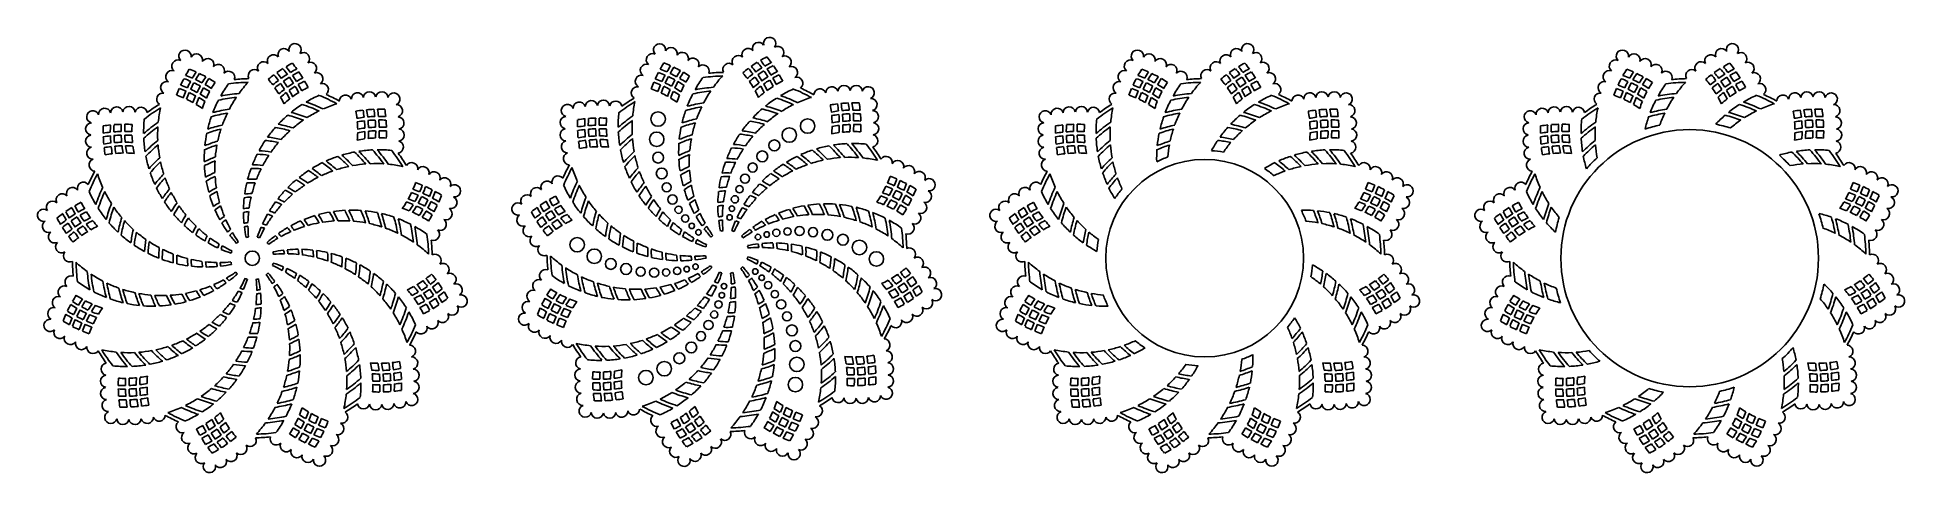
# Model space of a CAD drawing. Extents: x -754 to 284, y -481 to -239.
import ezdxf

# ---------------------------------------------------------------- set-up
doc = ezdxf.new("R2010")
doc.units = 0
doc.layers.get('0').update_dxf_attribs({"linetype": 'CONTINUOUS'})

msp = doc.modelspace()

# ---------------------------------------------------------------- linework, layer by layer
for centre, radius in [((-408.9, -284.1), 4.03), ((-336, -293), 4.03), ((-325.8, -288), 4.03), ((164.5, -361.6), 71.6), ((-409.7, -295.4), 4.03), ((-344.3, -298.8), 3.03), ((-408.9, -305.6), 3.03), ((-406.9, -314.4), 3.03), ((-356.3, -311.1), 2.53), ((-351, -304.9), 3.03), ((-105.1, -361.6), 55), ((-404.2, -322.1), 2.53), ((-363.7, -323.2), 2.03), ((-360.6, -317.3), 2.53), ((-400.9, -328.9), 2.53), ((-366.2, -328.8), 2.03), ((-397.5, -334.6), 2.03), ((-393.8, -339.5), 2.03), ((-390.2, -343.6), 1.53), ((-369.2, -338.9), 1.53), ((-367.9, -334), 1.53), ((-453.9, -354.1), 4.03), ((-386.5, -347.2), 1.53), ((-353.4, -349.8), 1.53), ((-348.5, -348.4), 1.53), ((-343.2, -347.4), 2.03), ((-337, -346.7), 2.03), ((-330.3, -346.5), 2.53), ((-322.8, -347.1), 2.53), ((-314.8, -348.6), 3.03), ((-306.2, -351.3), 3.03), ((-297, -355.6), 4.03), ((-634.5, -361.6), 4), ((-444.4, -360.5), 4.03), ((-435.2, -364.8), 3.03), ((-287.6, -362), 4.03), ((-426.7, -367.6), 3.03), ((-418.6, -369.1), 2.53), ((-411.1, -369.6), 2.53), ((-404.5, -369.5), 2.03), ((-398.3, -368.7), 2.03), ((-393, -367.7), 1.53), ((-388.1, -366.3), 1.53), ((-354.9, -369), 1.53), ((-351.3, -372.5), 1.53), ((-373.5, -382.2), 1.53), ((-372.3, -377.2), 1.53), ((-347.7, -376.6), 2.03), ((-344, -381.6), 2.03), ((-377.7, -393), 2.03), ((-375.3, -387.3), 2.03), ((-340.5, -387.3), 2.53), ((-337.3, -394), 2.53), ((-385.1, -405), 2.53), ((-380.9, -398.8), 2.53), ((-334.5, -401.8), 3.03), ((-397.1, -417.3), 3.03), ((-390.5, -411.3), 3.03), ((-332.6, -410.5), 3.03), ((-415.7, -428.1), 4.03), ((-405.5, -423.1), 4.03), ((-331.8, -420.7), 4.03), ((-332.6, -432), 4.03)]:
    msp.add_circle(centre, radius)
for centre, radius, start, end in [((-346.9, -242), 3.42, 321.4897, 195.3163), ((-671.9, -249.1), 3.42, 351.4897, 225.3163), ((-665.5, -251.2), 3.42, 346.0352, 153.0557), ((-622.7, -251.7), 3.42, 39.2048, 206.2254), ((-616.8, -248.3), 3.42, 33.7502, 200.7708), ((-610.7, -245.5), 3.42, 321.4897, 195.3163), ((-606.1, -250.5), 3.42, 316.0352, 123.0557), ((-412.1, -251.1), 3.42, 63.7502, 230.7708), ((-408.1, -245.6), 3.42, 351.4897, 225.3163), ((-401.7, -247.7), 3.42, 346.0352, 153.0557), ((-395.5, -250.4), 3.42, 340.5806, 147.6012), ((-364.4, -252.1), 3.42, 44.6593, 211.6799), ((-358.9, -248.2), 3.42, 39.2048, 206.2254), ((-353.1, -244.8), 3.42, 33.7502, 200.7708), ((-342.4, -247), 3.42, 316.0352, 123.0557), ((-338.3, -252.4), 3.42, 310.5806, 117.6012), ((-142.5, -249.1), 3.42, 351.4897, 225.3163), ((-136, -251.2), 3.42, 346.0352, 153.0557), ((-93.2, -251.7), 3.42, 39.2048, 206.2254), ((-87.4, -248.3), 3.42, 33.7502, 200.7708), ((-81.2, -245.5), 3.42, 321.4897, 195.3163), ((-76.7, -250.5), 3.42, 316.0352, 123.0557), ((127.1, -249.1), 3.42, 351.4897, 225.3163), ((133.5, -251.2), 3.42, 346.0352, 153.0557), ((176.3, -251.7), 3.42, 39.2048, 206.2254), ((182.2, -248.3), 3.42, 33.7502, 200.7708), ((188.3, -245.5), 3.42, 321.4897, 195.3163), ((192.9, -250.5), 3.42, 316.0352, 123.0557), ((-679.2, -260.5), 3.42, 69.2048, 236.2254), ((-675.8, -254.6), 3.42, 63.7502, 230.7708), ((-602.5, -298.2), 79, 148.0234, 150.9668), ((-698, -330), 79, 65.8391, 68.7826), ((-602.5, -298.2), 75, 147.523, 150.6034), ((-602.5, -298.2), 73, 147.3139, 150.4706), ((-698, -330), 79, 61.4572, 64.3747), ((-659.2, -253.8), 3.42, 340.5806, 147.6012), ((-653.3, -257.1), 3.42, 335.1261, 142.1467), ((-647.7, -260.9), 3.42, 339.6589, 136.6921), ((-633.3, -260), 3.42, 50.1139, 207.147), ((-628.2, -255.6), 3.42, 44.6593, 211.6799), ((-575.1, -322.7), 79, 126.8033, 129.7074), ((-673.8, -302.5), 67, 36.5059, 39.9301), ((-575.1, -322.7), 79, 122.4313, 125.3488), ((-673.8, -302.5), 69, 36.4901, 39.8182), ((-575.1, -322.7), 75, 122.1378, 125.199), ((-673.8, -302.5), 73, 36.3353, 39.4921), ((-575.1, -322.7), 79, 118.0234, 120.9668), ((-673.8, -302.5), 75, 36.2026, 39.283), ((-575.1, -322.7), 75, 117.523, 120.6034), ((-673.8, -302.5), 79, 35.8391, 38.7826), ((-575.1, -322.7), 73, 117.3139, 120.4706), ((-673.8, -302.5), 79, 31.4572, 34.3747), ((-602.1, -255.9), 3.42, 310.5806, 117.6012), ((-598.6, -261.7), 3.42, 305.1261, 112.1467), ((-415.4, -257), 3.42, 69.2048, 236.2254), ((-338.7, -294.7), 79, 152.4313, 155.3488), ((-434.3, -326.5), 73, 66.3353, 69.4921), ((-338.7, -294.7), 79, 148.0234, 150.9668), ((-434.3, -326.5), 75, 66.2026, 69.283), ((-434.3, -326.5), 79, 65.8391, 68.7826), ((-338.7, -294.7), 75, 147.523, 150.6034), ((-338.7, -294.7), 73, 147.3139, 150.4706), ((-434.3, -326.5), 75, 61.607, 64.6682), ((-434.3, -326.5), 79, 61.4572, 64.3747), ((-338.7, -294.7), 69, 146.9878, 150.3158), ((-338.7, -294.7), 67, 146.8758, 150.3001), ((-434.3, -326.5), 79, 57.0986, 60.0027), ((-389.6, -253.6), 3.42, 335.1261, 142.1467), ((-384, -257.4), 3.42, 339.6589, 136.6921), ((-370.7, -358.1), 100, 91.0455, 95.7605), ((-369.5, -256.5), 3.42, 50.1139, 207.147), ((-311.4, -319.2), 79, 126.8033, 129.7074), ((-410, -299), 63, 36.3946, 40.0366), ((-311.4, -319.2), 75, 126.7278, 129.7871), ((-410, -299), 67, 36.5059, 39.9301), ((-311.4, -319.2), 79, 122.4313, 125.3488), ((-410, -299), 69, 36.4901, 39.8182), ((-311.4, -319.2), 75, 122.1378, 125.199), ((-410, -299), 73, 36.3353, 39.4921), ((-311.4, -319.2), 73, 122.0442, 125.1864), ((-311.4, -319.2), 79, 118.0234, 120.9668), ((-410, -299), 75, 36.2026, 39.283), ((-410, -299), 73, 31.6196, 34.7618), ((-311.4, -319.2), 75, 117.523, 120.6034), ((-410, -299), 79, 35.8391, 38.7826), ((-311.4, -319.2), 73, 117.3139, 120.4706), ((-410, -299), 75, 31.607, 34.6682), ((-311.4, -319.2), 69, 116.9878, 120.3158), ((-311.4, -319.2), 67, 116.8758, 120.3001), ((-410, -299), 79, 31.4572, 34.3747), ((-410, -299), 79, 27.0986, 30.0027), ((-334.8, -258.2), 3.42, 305.1261, 112.1467), ((-149.8, -260.5), 3.42, 69.2048, 236.2254), ((-146.4, -254.6), 3.42, 63.7502, 230.7708), ((-73.1, -298.2), 79, 148.0234, 150.9668), ((-168.6, -330), 79, 65.8391, 68.7826), ((-73.1, -298.2), 75, 147.523, 150.6034), ((-73.1, -298.2), 73, 147.3139, 150.4706), ((-168.6, -330), 79, 61.4572, 64.3747), ((-129.8, -253.8), 3.42, 340.5806, 147.6012), ((-123.9, -257.1), 3.42, 335.1261, 142.1467), ((-118.3, -260.9), 3.42, 339.6589, 136.6921), ((-103.8, -260), 3.42, 50.1139, 207.147), ((-98.7, -255.6), 3.42, 44.6593, 211.6799), ((-45.7, -322.7), 79, 126.8033, 129.7074), ((-144.3, -302.5), 67, 36.5059, 39.9301), ((-45.7, -322.7), 79, 122.4313, 125.3488), ((-144.3, -302.5), 69, 36.4901, 39.8182), ((-45.7, -322.7), 75, 122.1378, 125.199), ((-144.3, -302.5), 73, 36.3353, 39.4921), ((-45.7, -322.7), 79, 118.0234, 120.9668), ((-144.3, -302.5), 75, 36.2026, 39.283), ((-45.7, -322.7), 75, 117.523, 120.6034), ((-144.3, -302.5), 79, 35.8391, 38.7826), ((-45.7, -322.7), 73, 117.3139, 120.4706), ((-144.3, -302.5), 79, 31.4572, 34.3747), ((-72.7, -255.9), 3.42, 310.5806, 117.6012), ((-69.1, -261.7), 3.42, 305.1261, 112.1467), ((119.8, -260.5), 3.42, 69.2048, 236.2254), ((123.2, -254.6), 3.42, 63.7502, 230.7708), ((196.5, -298.2), 79, 148.0234, 150.9668), ((100.9, -330), 79, 65.8391, 68.7826), ((196.5, -298.2), 75, 147.523, 150.6034), ((196.5, -298.2), 73, 147.3139, 150.4706), ((100.9, -330), 79, 61.4572, 64.3747), ((139.7, -253.8), 3.42, 340.5806, 147.6012), ((145.7, -257.1), 3.42, 335.1261, 142.1467), ((151.3, -260.9), 3.42, 339.6589, 136.6921), ((165.7, -260), 3.42, 50.1139, 207.147), ((170.8, -255.6), 3.42, 44.6593, 211.6799), ((223.9, -322.7), 79, 126.8033, 129.7074), ((125.2, -302.5), 67, 36.5059, 39.9301), ((223.9, -322.7), 79, 122.4313, 125.3488), ((125.2, -302.5), 69, 36.4901, 39.8182), ((223.9, -322.7), 75, 122.1378, 125.199), ((125.2, -302.5), 73, 36.3353, 39.4921), ((223.9, -322.7), 79, 118.0234, 120.9668), ((125.2, -302.5), 75, 36.2026, 39.283), ((223.9, -322.7), 75, 117.523, 120.6034), ((125.2, -302.5), 79, 35.8391, 38.7826), ((223.9, -322.7), 73, 117.3139, 120.4706), ((125.2, -302.5), 79, 31.4572, 34.3747), ((196.9, -255.9), 3.42, 310.5806, 117.6012), ((200.4, -261.7), 3.42, 305.1261, 112.1467), ((-684.2, -273), 3.42, 80.1139, 237.147), ((-682, -266.6), 3.42, 74.6593, 241.6799), ((-602.5, -298.2), 79, 156.8033, 159.7074), ((-698, -330), 67, 66.5059, 69.9301), ((-602.5, -298.2), 79, 152.4313, 155.3488), ((-698, -330), 69, 66.4901, 69.8182), ((-602.5, -298.2), 75, 156.7278, 159.7871), ((-698, -330), 73, 66.3353, 69.4921), ((-698, -330), 75, 66.2026, 69.283), ((-602.5, -298.2), 73, 156.7574, 159.9053), ((-602.5, -298.2), 75, 152.1378, 155.199), ((-698, -330), 67, 61.3636, 64.7942), ((-602.5, -298.2), 73, 152.0442, 155.1864), ((-698, -330), 69, 61.5023, 64.8283), ((-698, -330), 73, 61.6196, 64.7618), ((-698, -330), 75, 61.607, 64.6682), ((-602.5, -298.2), 69, 151.9776, 155.3037), ((-602.5, -298.2), 67, 152.0118, 155.4424), ((-602.5, -298.2), 69, 146.9878, 150.3158), ((-698, -330), 73, 56.9007, 60.0486), ((-602.5, -298.2), 67, 146.8758, 150.3001), ((-698, -330), 75, 57.0189, 60.0782), ((-602.5, -298.2), 63, 152.2368, 155.9079), ((-698, -330), 79, 57.0986, 60.0027), ((-602.5, -298.2), 63, 146.7694, 150.4114), ((-590.2, -306.1), 71, 144.0599, 150.5839), ((-634.5, -361.6), 92, 94.5906, 100.9933), ((-634.5, -361.6), 98, 91.3286, 97.7313), ((-634.5, -361.6), 100, 91.0455, 95.7605), ((-584.3, -311.4), 71, 137.6572, 144.1812), ((-673.8, -302.5), 63, 36.3946, 40.0366), ((-575.1, -322.7), 75, 126.7278, 129.7871), ((-575.1, -322.7), 73, 126.7574, 129.9053), ((-673.8, -302.5), 63, 30.898, 34.5692), ((-575.1, -322.7), 69, 126.971, 130.3237), ((-673.8, -302.5), 67, 31.3636, 34.7942), ((-575.1, -322.7), 67, 127.1651, 130.6364), ((-575.1, -322.7), 73, 122.0442, 125.1864), ((-673.8, -302.5), 69, 31.5023, 34.8283), ((-673.8, -302.5), 67, 26.1696, 29.6409), ((-575.1, -322.7), 69, 121.9776, 125.3037), ((-575.1, -322.7), 67, 122.0118, 125.4424), ((-673.8, -302.5), 69, 26.4823, 29.8349), ((-673.8, -302.5), 73, 31.6196, 34.7618), ((-673.8, -302.5), 75, 31.607, 34.6682), ((-575.1, -322.7), 63, 122.2368, 125.9079), ((-673.8, -302.5), 73, 26.9007, 30.0486), ((-575.1, -322.7), 69, 116.9878, 120.3158), ((-575.1, -322.7), 67, 116.8758, 120.3001), ((-673.8, -302.5), 75, 27.0189, 30.0782), ((-575.1, -322.7), 63, 116.7694, 120.4114), ((-673.8, -302.5), 79, 27.0986, 30.0027), ((-595.6, -267.7), 3.42, 309.6589, 106.6921), ((-576, -272.9), 3.42, 14.6593, 181.6799), ((-569.3, -272.3), 3.42, 9.2048, 176.2254), ((-562.5, -272.3), 3.42, 3.7502, 170.7708), ((-555.8, -273), 3.42, 291.4897, 165.3163), ((-420.4, -269.5), 3.42, 80.1139, 237.147), ((-418.2, -263.1), 3.42, 74.6593, 241.6799), ((-338.7, -294.7), 79, 156.8033, 159.7074), ((-434.3, -326.5), 63, 66.3946, 70.0366), ((-434.3, -326.5), 67, 66.5059, 69.9301), ((-434.3, -326.5), 69, 66.4901, 69.8182), ((-338.7, -294.7), 75, 156.7278, 159.7871), ((-338.7, -294.7), 73, 156.7574, 159.9053), ((-434.3, -326.5), 63, 60.898, 64.5692), ((-338.7, -294.7), 75, 152.1378, 155.199), ((-434.3, -326.5), 67, 61.3636, 64.7942), ((-338.7, -294.7), 73, 152.0442, 155.1864), ((-434.3, -326.5), 69, 61.5023, 64.8283), ((-338.7, -294.7), 69, 156.971, 160.3237), ((-434.3, -326.5), 73, 61.6196, 64.7618), ((-338.7, -294.7), 67, 157.1651, 160.6364), ((-338.7, -294.7), 69, 151.9776, 155.3037), ((-434.3, -326.5), 67, 56.1696, 59.6409), ((-338.7, -294.7), 67, 152.0118, 155.4424), ((-434.3, -326.5), 69, 56.4823, 59.8349), ((-434.3, -326.5), 73, 56.9007, 60.0486), ((-434.3, -326.5), 75, 57.0189, 60.0782), ((-338.7, -294.7), 63, 152.2368, 155.9079), ((-338.7, -294.7), 63, 146.7694, 150.4114), ((-370.7, -358.1), 90, 95.6428, 102.0456), ((-326.5, -302.6), 71, 144.0599, 150.5839), ((-370.7, -358.1), 92, 94.5906, 100.9933), ((-370.7, -358.1), 98, 91.3286, 97.7313), ((-320.6, -307.9), 71, 146.2857, 152.4195), ((-320.6, -307.9), 71, 137.6572, 144.1812), ((-311.4, -319.2), 73, 126.7574, 129.9053), ((-410, -299), 63, 30.898, 34.5692), ((-311.4, -319.2), 69, 126.971, 130.3237), ((-410, -299), 67, 31.3636, 34.7942), ((-311.4, -319.2), 67, 127.1651, 130.6364), ((-410, -299), 63, 25.2964, 29.0469), ((-410, -299), 69, 31.5023, 34.8283), ((-311.4, -319.2), 63, 127.7591, 131.5096), ((-410, -299), 67, 26.1696, 29.6409), ((-311.4, -319.2), 69, 121.9776, 125.3037), ((-311.4, -319.2), 67, 122.0118, 125.4424), ((-410, -299), 69, 26.4823, 29.8349), ((-311.4, -319.2), 63, 122.2368, 125.9079), ((-410, -299), 73, 26.9007, 30.0486), ((-410, -299), 75, 27.0189, 30.0782), ((-311.4, -319.2), 63, 116.7694, 120.4114), ((-304.7, -332.2), 71, 114.0599, 120.5839), ((-370.7, -358.1), 98, 61.3286, 67.7313), ((-331.9, -264.2), 3.42, 309.6589, 106.6921), ((-370.7, -358.1), 100, 61.0455, 65.7605), ((-318.9, -270.7), 3.42, 20.1139, 177.147), ((-312.3, -269.5), 3.42, 14.6593, 181.6799), ((-305.5, -268.8), 3.42, 9.2048, 176.2254), ((-298.8, -268.8), 3.42, 3.7502, 170.7708), ((-292.1, -269.5), 3.42, 291.4897, 165.3163), ((-154.8, -273), 3.42, 80.1139, 237.147), ((-152.6, -266.6), 3.42, 74.6593, 241.6799), ((-73.1, -298.2), 79, 156.8033, 159.7074), ((-168.6, -330), 67, 66.5059, 69.9301), ((-73.1, -298.2), 79, 152.4313, 155.3488), ((-168.6, -330), 69, 66.4901, 69.8182), ((-73.1, -298.2), 75, 156.7278, 159.7871), ((-168.6, -330), 73, 66.3353, 69.4921), ((-168.6, -330), 75, 66.2026, 69.283), ((-73.1, -298.2), 73, 156.7574, 159.9053), ((-73.1, -298.2), 75, 152.1378, 155.199), ((-168.6, -330), 67, 61.3636, 64.7942), ((-73.1, -298.2), 73, 152.0442, 155.1864), ((-168.6, -330), 69, 61.5023, 64.8283), ((-168.6, -330), 73, 61.6196, 64.7618), ((-168.6, -330), 75, 61.607, 64.6682), ((-73.1, -298.2), 69, 151.9776, 155.3037), ((-73.1, -298.2), 67, 152.0118, 155.4424), ((-73.1, -298.2), 69, 146.9878, 150.3158), ((-168.6, -330), 73, 56.9007, 60.0486), ((-73.1, -298.2), 67, 146.8758, 150.3001), ((-168.6, -330), 75, 57.0189, 60.0782), ((-73.1, -298.2), 63, 152.2368, 155.9079), ((-168.6, -330), 79, 57.0986, 60.0027), ((-73.1, -298.2), 63, 146.7694, 150.4114), ((-60.8, -306.1), 71, 144.0599, 150.5839), ((-105.1, -361.6), 92, 94.5906, 100.9933), ((-105.1, -361.6), 98, 91.3286, 97.7313), ((-105.1, -361.6), 100, 91.0455, 95.7605), ((-54.9, -311.4), 71, 137.6572, 144.1812), ((-144.3, -302.5), 63, 36.3946, 40.0366), ((-45.7, -322.7), 75, 126.7278, 129.7871), ((-45.7, -322.7), 73, 126.7574, 129.9053), ((-144.3, -302.5), 63, 30.898, 34.5692), ((-45.7, -322.7), 69, 126.971, 130.3237), ((-144.3, -302.5), 67, 31.3636, 34.7942), ((-45.7, -322.7), 67, 127.1651, 130.6364), ((-45.7, -322.7), 73, 122.0442, 125.1864), ((-144.3, -302.5), 69, 31.5023, 34.8283), ((-144.3, -302.5), 67, 26.1696, 29.6409), ((-45.7, -322.7), 69, 121.9776, 125.3037), ((-45.7, -322.7), 67, 122.0118, 125.4424), ((-144.3, -302.5), 69, 26.4823, 29.8349), ((-144.3, -302.5), 73, 31.6196, 34.7618), ((-144.3, -302.5), 75, 31.607, 34.6682), ((-45.7, -322.7), 63, 122.2368, 125.9079), ((-144.3, -302.5), 73, 26.9007, 30.0486), ((-45.7, -322.7), 69, 116.9878, 120.3158), ((-45.7, -322.7), 67, 116.8758, 120.3001), ((-144.3, -302.5), 75, 27.0189, 30.0782), ((-45.7, -322.7), 63, 116.7694, 120.4114), ((-144.3, -302.5), 79, 27.0986, 30.0027), ((-66.2, -267.7), 3.42, 309.6589, 106.6921), ((-46.6, -272.9), 3.42, 14.6593, 181.6799), ((-39.9, -272.3), 3.42, 9.2048, 176.2254), ((-33.1, -272.3), 3.42, 3.7502, 170.7708), ((-26.4, -273), 3.42, 291.4897, 165.3163), ((114.8, -273), 3.42, 80.1139, 237.147), ((117, -266.6), 3.42, 74.6593, 241.6799), ((196.5, -298.2), 79, 156.8033, 159.7074), ((100.9, -330), 67, 66.5059, 69.9301), ((196.5, -298.2), 79, 152.4313, 155.3488), ((100.9, -330), 69, 66.4901, 69.8182), ((196.5, -298.2), 75, 156.7278, 159.7871), ((100.9, -330), 73, 66.3353, 69.4921), ((100.9, -330), 75, 66.2026, 69.283), ((196.5, -298.2), 73, 156.7574, 159.9053), ((196.5, -298.2), 75, 152.1378, 155.199), ((100.9, -330), 67, 61.3636, 64.7942), ((196.5, -298.2), 73, 152.0442, 155.1864), ((100.9, -330), 69, 61.5023, 64.8283), ((100.9, -330), 73, 61.6196, 64.7618), ((100.9, -330), 75, 61.607, 64.6682), ((196.5, -298.2), 69, 151.9776, 155.3037), ((196.5, -298.2), 67, 152.0118, 155.4424), ((196.5, -298.2), 69, 146.9878, 150.3158), ((100.9, -330), 73, 56.9007, 60.0486), ((196.5, -298.2), 67, 146.8758, 150.3001), ((100.9, -330), 75, 57.0189, 60.0782), ((196.5, -298.2), 63, 152.2368, 155.9079), ((100.9, -330), 79, 57.0986, 60.0027), ((196.5, -298.2), 63, 146.7694, 150.4114), ((208.8, -306.1), 71, 144.0599, 150.5839), ((164.5, -361.6), 92, 94.5906, 100.9933), ((164.5, -361.6), 98, 91.3286, 97.7313), ((164.5, -361.6), 100, 91.0455, 95.7605), ((214.7, -311.4), 71, 137.6572, 144.1812), ((125.2, -302.5), 63, 36.3946, 40.0366), ((223.9, -322.7), 75, 126.7278, 129.7871), ((223.9, -322.7), 73, 126.7574, 129.9053), ((125.2, -302.5), 63, 30.898, 34.5692), ((223.9, -322.7), 69, 126.971, 130.3237), ((125.2, -302.5), 67, 31.3636, 34.7942), ((223.9, -322.7), 67, 127.1651, 130.6364), ((223.9, -322.7), 73, 122.0442, 125.1864), ((125.2, -302.5), 69, 31.5023, 34.8283), ((125.2, -302.5), 67, 26.1696, 29.6409), ((223.9, -322.7), 69, 121.9776, 125.3037), ((223.9, -322.7), 67, 122.0118, 125.4424), ((125.2, -302.5), 69, 26.4823, 29.8349), ((125.2, -302.5), 73, 31.6196, 34.7618), ((125.2, -302.5), 75, 31.607, 34.6682), ((223.9, -322.7), 63, 122.2368, 125.9079), ((125.2, -302.5), 73, 26.9007, 30.0486), ((223.9, -322.7), 69, 116.9878, 120.3158), ((223.9, -322.7), 67, 116.8758, 120.3001), ((125.2, -302.5), 75, 27.0189, 30.0782), ((223.9, -322.7), 63, 116.7694, 120.4114), ((125.2, -302.5), 79, 27.0986, 30.0027), ((203.4, -267.7), 3.42, 309.6589, 106.6921), ((223, -272.9), 3.42, 14.6593, 181.6799), ((229.7, -272.3), 3.42, 9.2048, 176.2254), ((236.4, -272.3), 3.42, 3.7502, 170.7708), ((243.2, -273), 3.42, 291.4897, 165.3163), ((-723.1, -282.9), 3.42, 21.4897, 255.3163), ((-716.5, -281.5), 3.42, 16.0352, 183.0557), ((-709.8, -280.7), 3.42, 10.5806, 177.6012), ((-703, -280.5), 3.42, 5.1261, 172.1467), ((-696.3, -281), 3.42, 9.6589, 166.6921), ((-634.5, -361.6), 98, 121.3286, 127.7313), ((-634.5, -361.6), 100, 121.0455, 125.7605), ((-616.1, -293), 71, 167.6572, 174.1812), ((-698, -330), 63, 66.3946, 70.0366), ((-698, -330), 63, 60.898, 64.5692), ((-602.5, -298.2), 69, 156.971, 160.3237), ((-602.5, -298.2), 67, 157.1651, 160.6364), ((-698, -330), 63, 55.2964, 59.0469), ((-698, -330), 67, 56.1696, 59.6409), ((-698, -330), 69, 56.4823, 59.8349), ((-602.5, -298.2), 63, 157.7591, 161.5096), ((-590.2, -306.1), 71, 152.6884, 158.8223), ((-634.5, -361.6), 84, 98.7098, 105.1125), ((-634.5, -361.6), 90, 95.6428, 102.0456), ((-584.3, -311.4), 71, 146.2857, 152.4195), ((-673.8, -302.5), 63, 25.2964, 29.0469), ((-575.1, -322.7), 63, 127.7591, 131.5096), ((-568.4, -335.7), 71, 122.6884, 128.8223), ((-634.5, -361.6), 90, 65.6428, 72.0456), ((-568.4, -335.7), 71, 114.0599, 120.5839), ((-634.5, -361.6), 92, 64.5906, 70.9933), ((-565.9, -343.2), 71, 116.2857, 122.4195), ((-634.5, -361.6), 98, 61.3286, 67.7313), ((-565.9, -343.2), 71, 107.6572, 114.1812), ((-634.5, -361.6), 100, 61.0455, 65.7605), ((-582.7, -274.2), 3.42, 20.1139, 177.147), ((-563.6, -357.6), 79, 96.8033, 99.7074), ((-638.9, -290.7), 63, 6.3946, 10.0366), ((-638.9, -290.7), 67, 6.5059, 9.9301), ((-563.6, -357.6), 79, 92.4313, 95.3488), ((-638.9, -290.7), 69, 6.4901, 9.8182), ((-638.9, -290.7), 73, 6.3353, 9.4921), ((-638.9, -290.7), 75, 6.2026, 9.283), ((-563.6, -357.6), 79, 88.0234, 90.9668), ((-638.9, -290.7), 79, 5.8391, 8.7826), ((-554.4, -279.5), 3.42, 286.0352, 93.0557), ((-459.3, -279.4), 3.42, 21.4897, 255.3163), ((-452.7, -278), 3.42, 16.0352, 183.0557), ((-446, -277.2), 3.42, 10.5806, 177.6012), ((-439.3, -277), 3.42, 5.1261, 172.1467), ((-432.5, -277.5), 3.42, 9.6589, 166.6921), ((-370.7, -358.1), 98, 121.3286, 127.7313), ((-370.7, -358.1), 100, 121.0455, 125.7605), ((-352.4, -289.5), 71, 167.6572, 174.1812), ((-434.3, -326.5), 63, 55.2964, 59.0469), ((-338.7, -294.7), 63, 157.7591, 161.5096), ((-326.5, -302.6), 71, 160.8131, 166.6462), ((-370.7, -358.1), 82, 99.7052, 106.1079), ((-326.5, -302.6), 71, 152.6884, 158.8223), ((-370.7, -358.1), 84, 98.7098, 105.1125), ((-320.6, -307.9), 71, 154.4104, 160.2435), ((-304.7, -332.2), 71, 130.8131, 136.6462), ((-370.7, -358.1), 82, 69.7052, 76.1079), ((-304.7, -332.2), 71, 122.6884, 128.8223), ((-370.7, -358.1), 84, 68.7098, 75.1125), ((-370.7, -358.1), 90, 65.6428, 72.0456), ((-370.7, -358.1), 92, 64.5906, 70.9933), ((-302.2, -339.7), 71, 116.2857, 122.4195), ((-302.2, -339.7), 71, 107.6572, 114.1812), ((-299.9, -354.1), 79, 96.8033, 99.7074), ((-375.2, -287.2), 63, 6.3946, 10.0366), ((-299.9, -354.1), 75, 96.7278, 99.7871), ((-375.2, -287.2), 67, 6.5059, 9.9301), ((-299.9, -354.1), 79, 92.4313, 95.3488), ((-375.2, -287.2), 69, 6.4901, 9.8182), ((-299.9, -354.1), 75, 92.1378, 95.199), ((-375.2, -287.2), 73, 6.3353, 9.4921), ((-299.9, -354.1), 79, 88.0234, 90.9668), ((-375.2, -287.2), 75, 6.2026, 9.283), ((-299.9, -354.1), 75, 87.523, 90.6034), ((-375.2, -287.2), 79, 5.8391, 8.7826), ((-290.6, -276.1), 3.42, 286.0352, 93.0557), ((-289.8, -282.8), 3.42, 280.5806, 87.6012), ((-193.7, -282.9), 3.42, 21.4897, 255.3163), ((-187.1, -281.5), 3.42, 16.0352, 183.0557), ((-180.4, -280.7), 3.42, 10.5806, 177.6012), ((-173.6, -280.5), 3.42, 5.1261, 172.1467), ((-166.9, -281), 3.42, 9.6589, 166.6921), ((-105.1, -361.6), 98, 121.3286, 127.7313), ((-105.1, -361.6), 100, 121.0455, 125.7605), ((-86.7, -293), 71, 167.6572, 174.1812), ((-168.6, -330), 63, 66.3946, 70.0366), ((-168.6, -330), 63, 60.898, 64.5692), ((-73.1, -298.2), 69, 156.971, 160.3237), ((-73.1, -298.2), 67, 157.1651, 160.6364), ((-168.6, -330), 63, 55.2964, 59.0469), ((-168.6, -330), 67, 56.1696, 59.6409), ((-168.6, -330), 69, 56.4823, 59.8349), ((-73.1, -298.2), 63, 157.7591, 161.5096), ((-60.8, -306.1), 71, 152.6884, 158.8223), ((-105.1, -361.6), 84, 98.7098, 105.1125), ((-105.1, -361.6), 90, 95.6428, 102.0456), ((-54.9, -311.4), 71, 146.2857, 152.4195), ((-144.3, -302.5), 63, 25.2964, 29.0469), ((-45.7, -322.7), 63, 127.7591, 131.5096), ((-39, -335.7), 71, 122.6884, 128.8223), ((-105.1, -361.6), 90, 65.6428, 72.0456), ((-39, -335.7), 71, 114.0599, 120.5839), ((-105.1, -361.6), 92, 64.5906, 70.9933), ((-36.5, -343.2), 71, 116.2857, 122.4195), ((-105.1, -361.6), 98, 61.3286, 67.7313), ((-36.5, -343.2), 71, 107.6572, 114.1812), ((-105.1, -361.6), 100, 61.0455, 65.7605), ((-53.2, -274.2), 3.42, 20.1139, 177.147), ((-34.2, -357.6), 79, 96.8033, 99.7074), ((-109.5, -290.7), 63, 6.3946, 10.0366), ((-109.5, -290.7), 67, 6.5059, 9.9301), ((-34.2, -357.6), 79, 92.4313, 95.3488), ((-109.5, -290.7), 69, 6.4901, 9.8182), ((-109.5, -290.7), 73, 6.3353, 9.4921), ((-34.2, -357.6), 79, 88.0234, 90.9668), ((-109.5, -290.7), 75, 6.2026, 9.283), ((-109.5, -290.7), 79, 5.8391, 8.7826), ((-25, -279.5), 3.42, 286.0352, 93.0557), ((75.9, -282.9), 3.42, 21.4897, 255.3163), ((82.5, -281.5), 3.42, 16.0352, 183.0557), ((89.2, -280.7), 3.42, 10.5806, 177.6012), ((96, -280.5), 3.42, 5.1261, 172.1467), ((102.7, -281), 3.42, 9.6589, 166.6921), ((164.5, -361.6), 98, 121.3286, 127.7313), ((164.5, -361.6), 100, 121.0455, 125.7605), ((182.9, -293), 71, 167.6572, 174.1812), ((100.9, -330), 63, 66.3946, 70.0366), ((100.9, -330), 63, 60.898, 64.5692), ((196.5, -298.2), 69, 156.971, 160.3237), ((196.5, -298.2), 67, 157.1651, 160.6364), ((100.9, -330), 63, 55.2964, 59.0469), ((100.9, -330), 67, 56.1696, 59.6409), ((100.9, -330), 69, 56.4823, 59.8349), ((196.5, -298.2), 63, 157.7591, 161.5096), ((208.8, -306.1), 71, 152.6884, 158.8223), ((164.5, -361.6), 84, 98.7098, 105.1125), ((164.5, -361.6), 90, 95.6428, 102.0456), ((214.7, -311.4), 71, 146.2857, 152.4195), ((125.2, -302.5), 63, 25.2964, 29.0469), ((223.9, -322.7), 63, 127.7591, 131.5096), ((230.6, -335.7), 71, 122.6884, 128.8223), ((164.5, -361.6), 90, 65.6428, 72.0456), ((230.6, -335.7), 71, 114.0599, 120.5839), ((164.5, -361.6), 92, 64.5906, 70.9933), ((233.1, -343.2), 71, 116.2857, 122.4195), ((164.5, -361.6), 98, 61.3286, 67.7313), ((233.1, -343.2), 71, 107.6572, 114.1812), ((164.5, -361.6), 100, 61.0455, 65.7605), ((216.3, -274.2), 3.42, 20.1139, 177.147), ((235.4, -357.6), 79, 96.8033, 99.7074), ((160, -290.7), 63, 6.3946, 10.0366), ((160, -290.7), 67, 6.5059, 9.9301), ((235.4, -357.6), 79, 92.4313, 95.3488), ((160, -290.7), 69, 6.4901, 9.8182), ((160, -290.7), 73, 6.3353, 9.4921), ((235.4, -357.6), 79, 88.0234, 90.9668), ((160, -290.7), 75, 6.2026, 9.283), ((160, -290.7), 79, 5.8391, 8.7826), ((244.6, -279.5), 3.42, 286.0352, 93.0557), ((-723.7, -289.6), 3.42, 93.7502, 260.7708), ((-705.3, -366), 79, 95.8391, 98.7826), ((-638.4, -290.7), 79, 178.0234, 180.9668), ((-638.4, -290.7), 75, 177.523, 180.6034), ((-638.4, -290.7), 73, 177.3139, 180.4706), ((-705.3, -366), 79, 91.4572, 94.3747), ((-638.4, -290.7), 69, 176.9878, 180.3158), ((-638.4, -290.7), 67, 176.8758, 180.3001), ((-705.3, -366), 79, 87.0986, 90.0027), ((-638.4, -290.7), 63, 176.7694, 180.4114), ((-623.9, -291.4), 71, 174.0599, 180.5839), ((-634.5, -361.6), 92, 124.5906, 130.9933), ((-634.5, -361.6), 90, 125.6428, 132.0456), ((-616.1, -293), 71, 176.2857, 182.4195), ((-634.5, -361.6), 74, 103.5728, 109.9755), ((-590.2, -306.1), 71, 160.8131, 166.6462), ((-634.5, -361.6), 76, 102.6217, 109.0244), ((-634.5, -361.6), 82, 99.7052, 106.1079), ((-584.3, -311.4), 71, 162.1457, 167.7418), ((-584.3, -311.4), 71, 154.4104, 160.2435), ((-568.4, -335.7), 71, 138.5484, 144.1445), ((-634.5, -361.6), 74, 73.5728, 79.9755), ((-568.4, -335.7), 71, 130.8131, 136.6462), ((-634.5, -361.6), 76, 72.6217, 79.0244), ((-565.9, -343.2), 71, 132.1457, 137.7418), ((-634.5, -361.6), 82, 69.7052, 76.1079), ((-634.5, -361.6), 84, 68.7098, 75.1125), ((-565.9, -343.2), 71, 124.4104, 130.2435), ((-563.6, -357.6), 75, 96.7278, 99.7871), ((-563.6, -357.6), 73, 96.7574, 99.9053), ((-638.9, -290.7), 63, 0.898, 4.5692), ((-563.6, -357.6), 69, 96.971, 100.3237), ((-638.9, -290.7), 67, 1.3636, 4.7942), ((-563.6, -357.6), 75, 92.1378, 95.199), ((-563.6, -357.6), 73, 92.0442, 95.1864), ((-638.9, -290.7), 69, 1.5023, 4.8283), ((-563.6, -357.6), 69, 91.9776, 95.3037), ((-638.9, -290.7), 73, 1.6196, 4.7618), ((-563.6, -357.6), 75, 87.523, 90.6034), ((-638.9, -290.7), 75, 1.607, 4.6682), ((-563.6, -357.6), 73, 87.3139, 90.4706), ((-563.6, -357.6), 69, 86.9878, 90.3158), ((-638.9, -290.7), 79, 1.4572, 4.3747), ((-553.6, -286.3), 3.42, 280.5806, 87.6012), ((-553.4, -293), 3.42, 275.1261, 82.1467), ((-460, -286.1), 3.42, 93.7502, 260.7708), ((-460, -292.9), 3.42, 99.2048, 266.2254), ((-374.7, -287.2), 79, 178.0234, 180.9668), ((-441.5, -362.5), 79, 95.8391, 98.7826), ((-441.5, -362.5), 75, 96.2026, 99.283), ((-441.5, -362.5), 73, 96.3353, 99.4921), ((-374.7, -287.2), 79, 182.4313, 185.3488), ((-374.7, -287.2), 75, 177.523, 180.6034), ((-374.7, -287.2), 75, 182.1378, 185.199), ((-374.7, -287.2), 73, 177.3139, 180.4706), ((-441.5, -362.5), 75, 91.607, 94.6682), ((-441.5, -362.5), 79, 91.4572, 94.3747), ((-441.5, -362.5), 73, 91.6196, 94.7618), ((-374.7, -287.2), 73, 182.0442, 185.1864), ((-374.7, -287.2), 69, 176.9878, 180.3158), ((-374.7, -287.2), 69, 181.9776, 185.3037), ((-374.7, -287.2), 67, 176.8758, 180.3001), ((-441.5, -362.5), 75, 87.0189, 90.0782), ((-441.5, -362.5), 79, 87.0986, 90.0027), ((-441.5, -362.5), 73, 86.9007, 90.0486), ((-374.7, -287.2), 67, 182.0118, 185.4424), ((-374.7, -287.2), 63, 176.7694, 180.4114), ((-374.7, -287.2), 63, 182.2368, 185.9079), ((-360.1, -287.9), 71, 174.0599, 180.5839), ((-370.7, -358.1), 92, 124.5906, 130.9933), ((-370.7, -358.1), 90, 125.6428, 132.0456), ((-352.4, -289.5), 71, 176.2857, 182.4195), ((-326.5, -302.6), 71, 168.5484, 174.1445), ((-370.7, -358.1), 74, 103.5728, 109.9755), ((-370.7, -358.1), 76, 102.6217, 109.0244), ((-320.6, -307.9), 71, 162.1457, 167.7418), ((-304.7, -332.2), 71, 138.5484, 144.1445), ((-370.7, -358.1), 68, 76.3709, 82.7736), ((-370.7, -358.1), 74, 73.5728, 79.9755), ((-370.7, -358.1), 76, 72.6217, 79.0244), ((-302.2, -339.7), 71, 132.1457, 137.7418), ((-302.2, -339.7), 71, 124.4104, 130.2435), ((-299.9, -354.1), 73, 96.7574, 99.9053), ((-375.2, -287.2), 63, 0.898, 4.5692), ((-375.2, -287.2), 63, 355.2964, 359.0469), ((-299.9, -354.1), 69, 96.971, 100.3237), ((-299.9, -354.1), 67, 97.1651, 100.6364), ((-375.2, -287.2), 67, 1.3636, 4.7942), ((-375.2, -287.2), 67, 356.1696, 359.6409), ((-299.9, -354.1), 73, 92.0442, 95.1864), ((-375.2, -287.2), 69, 1.5023, 4.8283), ((-375.2, -287.2), 69, 356.4823, 359.8349), ((-299.9, -354.1), 69, 91.9776, 95.3037), ((-299.9, -354.1), 67, 92.0118, 95.4424), ((-375.2, -287.2), 73, 1.6196, 4.7618), ((-375.2, -287.2), 73, 356.9007, 0.0486), ((-299.9, -354.1), 73, 87.3139, 90.4706), ((-375.2, -287.2), 75, 1.607, 4.6682), ((-299.9, -354.1), 69, 86.9878, 90.3158), ((-375.2, -287.2), 75, 357.0189, 0.0782), ((-299.9, -354.1), 67, 86.8758, 90.3001), ((-375.2, -287.2), 79, 1.4572, 4.3747), ((-375.2, -287.2), 79, 357.0986, 0.0027), ((-289.7, -289.5), 3.42, 275.1261, 82.1467), ((-194.3, -289.6), 3.42, 93.7502, 260.7708), ((-109, -290.7), 79, 178.0234, 180.9668), ((-175.9, -366), 79, 95.8391, 98.7826), ((-109, -290.7), 75, 177.523, 180.6034), ((-109, -290.7), 73, 177.3139, 180.4706), ((-175.9, -366), 79, 91.4572, 94.3747), ((-109, -290.7), 69, 176.9878, 180.3158), ((-109, -290.7), 67, 176.8758, 180.3001), ((-175.9, -366), 79, 87.0986, 90.0027), ((-109, -290.7), 63, 176.7694, 180.4114), ((-94.5, -291.4), 71, 174.0599, 180.5839), ((-105.1, -361.6), 92, 124.5906, 130.9933), ((-105.1, -361.6), 90, 125.6428, 132.0456), ((-86.7, -293), 71, 176.2857, 182.4195), ((-105.1, -361.6), 74, 103.5728, 109.9755), ((-60.8, -306.1), 71, 160.8131, 166.6462), ((-105.1, -361.6), 76, 102.6217, 109.0244), ((-105.1, -361.6), 82, 99.7052, 106.1079), ((-54.9, -311.4), 71, 162.1457, 167.7418), ((-54.9, -311.4), 71, 154.4104, 160.2435), ((-39, -335.7), 71, 138.5484, 144.1445), ((-105.1, -361.6), 74, 73.5728, 79.9755), ((-39, -335.7), 71, 130.8131, 136.6462), ((-105.1, -361.6), 76, 72.6217, 79.0244), ((-36.5, -343.2), 71, 132.1457, 137.7418), ((-105.1, -361.6), 82, 69.7052, 76.1079), ((-105.1, -361.6), 84, 68.7098, 75.1125), ((-36.5, -343.2), 71, 124.4104, 130.2435), ((-34.2, -357.6), 75, 96.7278, 99.7871), ((-34.2, -357.6), 73, 96.7574, 99.9053), ((-109.5, -290.7), 63, 0.898, 4.5692), ((-34.2, -357.6), 69, 96.971, 100.3237), ((-109.5, -290.7), 67, 1.3636, 4.7942), ((-34.2, -357.6), 75, 92.1378, 95.199), ((-34.2, -357.6), 73, 92.0442, 95.1864), ((-109.5, -290.7), 69, 1.5023, 4.8283), ((-34.2, -357.6), 69, 91.9776, 95.3037), ((-109.5, -290.7), 73, 1.6196, 4.7618), ((-34.2, -357.6), 75, 87.523, 90.6034), ((-34.2, -357.6), 73, 87.3139, 90.4706), ((-109.5, -290.7), 75, 1.607, 4.6682), ((-34.2, -357.6), 69, 86.9878, 90.3158), ((-109.5, -290.7), 79, 1.4572, 4.3747), ((-24.2, -286.3), 3.42, 280.5806, 87.6012), ((-24, -293), 3.42, 275.1261, 82.1467), ((75.3, -289.6), 3.42, 93.7502, 260.7708), ((93.7, -366), 79, 95.8391, 98.7826), ((160.5, -290.7), 79, 178.0234, 180.9668), ((160.5, -290.7), 75, 177.523, 180.6034), ((160.5, -290.7), 73, 177.3139, 180.4706), ((93.7, -366), 79, 91.4572, 94.3747), ((160.5, -290.7), 69, 176.9878, 180.3158), ((160.5, -290.7), 67, 176.8758, 180.3001), ((93.7, -366), 79, 87.0986, 90.0027), ((160.5, -290.7), 63, 176.7694, 180.4114), ((175.1, -291.4), 71, 174.0599, 180.5839), ((164.5, -361.6), 92, 124.5906, 130.9933), ((164.5, -361.6), 90, 125.6428, 132.0456), ((182.9, -293), 71, 176.2857, 182.4195), ((208.8, -306.1), 71, 160.8131, 166.6462), ((164.5, -361.6), 76, 102.6217, 109.0244), ((164.5, -361.6), 82, 99.7052, 106.1079), ((214.7, -311.4), 71, 154.4104, 160.2435), ((230.6, -335.7), 71, 130.8131, 136.6462), ((164.5, -361.6), 76, 72.6217, 79.0244), ((164.5, -361.6), 82, 69.7052, 76.1079), ((164.5, -361.6), 84, 68.7098, 75.1125), ((233.1, -343.2), 71, 124.4104, 130.2435), ((235.4, -357.6), 75, 96.7278, 99.7871), ((235.4, -357.6), 73, 96.7574, 99.9053), ((160, -290.7), 63, 0.898, 4.5692), ((235.4, -357.6), 69, 96.971, 100.3237), ((160, -290.7), 67, 1.3636, 4.7942), ((235.4, -357.6), 75, 92.1378, 95.199), ((235.4, -357.6), 73, 92.0442, 95.1864), ((160, -290.7), 69, 1.5023, 4.8283), ((235.4, -357.6), 69, 91.9776, 95.3037), ((160, -290.7), 73, 1.6196, 4.7618), ((235.4, -357.6), 75, 87.523, 90.6034), ((160, -290.7), 75, 1.607, 4.6682), ((235.4, -357.6), 73, 87.3139, 90.4706), ((235.4, -357.6), 69, 86.9878, 90.3158), ((160, -290.7), 79, 1.4572, 4.3747), ((245.4, -286.3), 3.42, 280.5806, 87.6012), ((245.6, -293), 3.42, 275.1261, 82.1467), ((-723.7, -296.4), 3.42, 99.2048, 266.2254), ((-723.1, -303.1), 3.42, 104.6593, 271.6799), ((-705.3, -366), 75, 96.2026, 99.283), ((-705.3, -366), 73, 96.3353, 99.4921), ((-638.4, -290.7), 79, 182.4313, 185.3488), ((-705.3, -366), 69, 96.4901, 99.8182), ((-705.3, -366), 67, 96.5059, 99.9301), ((-638.4, -290.7), 79, 186.8033, 189.7074), ((-638.4, -290.7), 75, 182.1378, 185.199), ((-638.4, -290.7), 75, 186.7278, 189.7871), ((-705.3, -366), 75, 91.607, 94.6682), ((-705.3, -366), 73, 91.6196, 94.7618), ((-638.4, -290.7), 73, 182.0442, 185.1864), ((-705.3, -366), 69, 91.5023, 94.8283), ((-705.3, -366), 67, 91.3636, 94.7942), ((-638.4, -290.7), 73, 186.7574, 189.9053), ((-638.4, -290.7), 69, 181.9776, 185.3037), ((-638.4, -290.7), 69, 186.971, 190.3237), ((-705.3, -366), 75, 87.0189, 90.0782), ((-638.4, -290.7), 67, 182.0118, 185.4424), ((-705.3, -366), 73, 86.9007, 90.0486), ((-705.3, -366), 69, 86.4823, 89.8349), ((-638.4, -290.7), 67, 187.1651, 190.6364), ((-705.3, -366), 67, 86.1696, 89.6409), ((-638.4, -290.7), 63, 182.2368, 185.9079), ((-638.4, -290.7), 63, 187.7591, 191.5096), ((-623.9, -291.4), 71, 182.6884, 188.8223), ((-634.5, -361.6), 84, 128.7098, 135.1125), ((-634.5, -361.6), 82, 129.7052, 136.1079), ((-616.1, -293), 71, 184.4104, 190.2435), ((-634.5, -361.6), 66, 107.2869, 113.6896), ((-590.2, -306.1), 71, 168.5484, 174.1445), ((-634.5, -361.6), 68, 106.3709, 112.7736), ((-584.3, -311.4), 71, 169.5737, 174.981), ((-568.4, -335.7), 71, 145.9764, 151.3837), ((-634.5, -361.6), 66, 77.2869, 83.6896), ((-634.5, -361.6), 68, 76.3709, 82.7736), ((-565.9, -343.2), 71, 139.5737, 144.981), ((-638.9, -290.7), 63, 355.2964, 359.0469), ((-563.6, -357.6), 63, 97.7591, 101.5096), ((-563.6, -357.6), 67, 97.1651, 100.6364), ((-638.9, -290.7), 67, 356.1696, 359.6409), ((-638.9, -290.7), 69, 356.4823, 359.8349), ((-563.6, -357.6), 63, 92.2368, 95.9079), ((-563.6, -357.6), 67, 92.0118, 95.4424), ((-638.9, -290.7), 73, 356.9007, 0.0486), ((-638.9, -290.7), 75, 357.0189, 0.0782), ((-563.6, -357.6), 63, 86.7694, 90.4114), ((-563.6, -357.6), 67, 86.8758, 90.3001), ((-638.9, -290.7), 79, 357.0986, 0.0027), ((-553.9, -299.7), 3.42, 279.6589, 76.6921), ((-459.3, -299.6), 3.42, 104.6593, 271.6799), ((-441.5, -362.5), 69, 96.4901, 99.8182), ((-441.5, -362.5), 67, 96.5059, 99.9301), ((-374.7, -287.2), 79, 186.8033, 189.7074), ((-441.5, -362.5), 63, 96.3946, 100.0366), ((-374.7, -287.2), 75, 186.7278, 189.7871), ((-441.5, -362.5), 69, 91.5023, 94.8283), ((-441.5, -362.5), 67, 91.3636, 94.7942), ((-374.7, -287.2), 73, 186.7574, 189.9053), ((-441.5, -362.5), 63, 90.898, 94.5692), ((-374.7, -287.2), 69, 186.971, 190.3237), ((-441.5, -362.5), 69, 86.4823, 89.8349), ((-441.5, -362.5), 67, 86.1696, 89.6409), ((-374.7, -287.2), 67, 187.1651, 190.6364), ((-441.5, -362.5), 63, 85.2964, 89.0469), ((-374.7, -287.2), 63, 187.7591, 191.5096), ((-360.1, -287.9), 71, 182.6884, 188.8223), ((-370.7, -358.1), 84, 128.7098, 135.1125), ((-370.7, -358.1), 82, 129.7052, 136.1079), ((-352.4, -289.5), 71, 184.4104, 190.2435), ((-326.5, -302.6), 71, 175.9764, 181.3837), ((-370.7, -358.1), 66, 107.2869, 113.6896), ((-370.7, -358.1), 68, 106.3709, 112.7736), ((-320.6, -307.9), 71, 169.5737, 174.981), ((-304.7, -332.2), 71, 153.1593, 158.4153), ((-370.7, -358.1), 58, 80.8783, 87.281), ((-304.7, -332.2), 71, 145.9764, 151.3837), ((-370.7, -358.1), 60, 79.9905, 86.3932), ((-302.2, -339.7), 71, 146.7566, 152.0126), ((-370.7, -358.1), 66, 77.2869, 83.6896), ((-302.2, -339.7), 71, 139.5737, 144.981), ((-300.6, -368.7), 71, 100.8131, 106.6462), ((-370.7, -358.1), 76, 42.6217, 49.0244), ((-370.7, -358.1), 82, 39.7052, 46.1079), ((-299.9, -354.1), 63, 97.7591, 101.5096), ((-300.6, -368.7), 71, 92.6884, 98.8223), ((-370.7, -358.1), 84, 38.7098, 45.1125), ((-299.9, -354.1), 63, 92.2368, 95.9079), ((-370.7, -358.1), 90, 35.6428, 42.0456), ((-300.6, -368.7), 71, 84.0599, 90.5839), ((-370.7, -358.1), 92, 34.5906, 40.9933), ((-299.9, -354.1), 63, 86.7694, 90.4114), ((-370.7, -358.1), 98, 31.3286, 37.7313), ((-290.2, -296.2), 3.42, 279.6589, 76.6921), ((-370.7, -358.1), 100, 31.0455, 35.7605), ((-194.3, -296.4), 3.42, 99.2048, 266.2254), ((-193.7, -303.1), 3.42, 104.6593, 271.6799), ((-175.9, -366), 75, 96.2026, 99.283), ((-175.9, -366), 73, 96.3353, 99.4921), ((-109, -290.7), 79, 182.4313, 185.3488), ((-175.9, -366), 69, 96.4901, 99.8182), ((-175.9, -366), 67, 96.5059, 99.9301), ((-109, -290.7), 79, 186.8033, 189.7074), ((-109, -290.7), 75, 182.1378, 185.199), ((-109, -290.7), 75, 186.7278, 189.7871), ((-175.9, -366), 75, 91.607, 94.6682), ((-175.9, -366), 73, 91.6196, 94.7618), ((-109, -290.7), 73, 182.0442, 185.1864), ((-175.9, -366), 69, 91.5023, 94.8283), ((-175.9, -366), 67, 91.3636, 94.7942), ((-109, -290.7), 73, 186.7574, 189.9053), ((-109, -290.7), 69, 181.9776, 185.3037), ((-109, -290.7), 69, 186.971, 190.3237), ((-175.9, -366), 75, 87.0189, 90.0782), ((-175.9, -366), 73, 86.9007, 90.0486), ((-109, -290.7), 67, 182.0118, 185.4424), ((-175.9, -366), 69, 86.4823, 89.8349), ((-109, -290.7), 67, 187.1651, 190.6364), ((-175.9, -366), 67, 86.1696, 89.6409), ((-109, -290.7), 63, 182.2368, 185.9079), ((-109, -290.7), 63, 187.7591, 191.5096), ((-94.5, -291.4), 71, 182.6884, 188.8223), ((-105.1, -361.6), 84, 128.7098, 135.1125), ((-105.1, -361.6), 82, 129.7052, 136.1079), ((-86.7, -293), 71, 184.4104, 190.2435), ((-105.1, -361.6), 66, 107.2869, 113.6896), ((-60.8, -306.1), 71, 168.5484, 174.1445), ((-105.1, -361.6), 68, 106.3709, 112.7736), ((-54.9, -311.4), 71, 169.5737, 174.981), ((-39, -335.7), 71, 145.9764, 151.3837), ((-105.1, -361.6), 66, 77.2869, 83.6896), ((-105.1, -361.6), 68, 76.3709, 82.7736), ((-36.5, -343.2), 71, 139.5737, 144.981), ((-109.5, -290.7), 63, 355.2964, 359.0469), ((-34.2, -357.6), 63, 97.7591, 101.5096), ((-34.2, -357.6), 67, 97.1651, 100.6364), ((-109.5, -290.7), 67, 356.1696, 359.6409), ((-109.5, -290.7), 69, 356.4823, 359.8349), ((-34.2, -357.6), 63, 92.2368, 95.9079), ((-34.2, -357.6), 67, 92.0118, 95.4424), ((-109.5, -290.7), 73, 356.9007, 0.0486), ((-109.5, -290.7), 75, 357.0189, 0.0782), ((-34.2, -357.6), 63, 86.7694, 90.4114), ((-34.2, -357.6), 67, 86.8758, 90.3001), ((-109.5, -290.7), 79, 357.0986, 0.0027), ((-24.5, -299.7), 3.42, 279.6589, 76.6921), ((75.3, -296.4), 3.42, 99.2048, 266.2254), ((75.9, -303.1), 3.42, 104.6593, 271.6799), ((93.7, -366), 75, 96.2026, 99.283), ((93.7, -366), 73, 96.3353, 99.4921), ((160.5, -290.7), 79, 182.4313, 185.3488), ((93.7, -366), 69, 96.4901, 99.8182), ((93.7, -366), 67, 96.5059, 99.9301), ((160.5, -290.7), 79, 186.8033, 189.7074), ((160.5, -290.7), 75, 182.1378, 185.199), ((160.5, -290.7), 75, 186.7278, 189.7871), ((93.7, -366), 75, 91.607, 94.6682), ((93.7, -366), 73, 91.6196, 94.7618), ((160.5, -290.7), 73, 182.0442, 185.1864), ((93.7, -366), 69, 91.5023, 94.8283), ((93.7, -366), 67, 91.3636, 94.7942), ((160.5, -290.7), 73, 186.7574, 189.9053), ((160.5, -290.7), 69, 181.9776, 185.3037), ((160.5, -290.7), 69, 186.971, 190.3237), ((93.7, -366), 75, 87.0189, 90.0782), ((160.5, -290.7), 67, 182.0118, 185.4424), ((93.7, -366), 73, 86.9007, 90.0486), ((93.7, -366), 69, 86.4823, 89.8349), ((160.5, -290.7), 67, 187.1651, 190.6364), ((93.7, -366), 67, 86.1696, 89.6409), ((160.5, -290.7), 63, 182.2368, 185.9079), ((160.5, -290.7), 63, 187.7591, 191.5096), ((175.1, -291.4), 71, 182.6884, 188.8223), ((164.5, -361.6), 84, 128.7098, 135.1125), ((164.5, -361.6), 82, 129.7052, 136.1079), ((182.9, -293), 71, 184.4104, 190.2435), ((160, -290.7), 63, 355.2964, 359.0469), ((235.4, -357.6), 63, 97.7591, 101.5096), ((235.4, -357.6), 67, 97.1651, 100.6364), ((160, -290.7), 67, 356.1696, 359.6409), ((160, -290.7), 69, 356.4823, 359.8349), ((235.4, -357.6), 63, 92.2368, 95.9079), ((235.4, -357.6), 67, 92.0118, 95.4424), ((160, -290.7), 73, 356.9007, 0.0486), ((160, -290.7), 75, 357.0189, 0.0782), ((235.4, -357.6), 63, 86.7694, 90.4114), ((235.4, -357.6), 67, 86.8758, 90.3001), ((160, -290.7), 79, 357.0986, 0.0027), ((245.1, -299.7), 3.42, 279.6589, 76.6921), ((-721.8, -309.7), 3.42, 110.1139, 267.147), ((-705.3, -366), 63, 96.3946, 100.0366), ((-705.3, -366), 63, 90.898, 94.5692), ((-705.3, -366), 63, 85.2964, 89.0469), ((-623.9, -291.4), 71, 190.8131, 196.6462), ((-634.5, -361.6), 76, 132.6217, 139.0244), ((-634.5, -361.6), 74, 133.5728, 139.9755), ((-616.1, -293), 71, 192.1457, 197.7418), ((-590.2, -306.1), 71, 175.9764, 181.3837), ((-634.5, -361.6), 60, 109.9905, 116.3932), ((-634.5, -361.6), 58, 110.8783, 117.281), ((-590.2, -306.1), 71, 183.1593, 188.4153), ((-584.3, -311.4), 71, 176.7566, 182.0126), ((-568.4, -335.7), 71, 153.1593, 158.4153), ((-634.5, -361.6), 52, 83.5063, 89.909), ((-634.5, -361.6), 58, 80.8783, 87.281), ((-634.5, -361.6), 60, 79.9905, 86.3932), ((-565.9, -343.2), 71, 146.7566, 152.0126), ((-564.3, -372.2), 71, 115.9764, 121.3837), ((-634.5, -361.6), 66, 47.2869, 53.6896), ((-564.3, -372.2), 71, 108.5484, 114.1445), ((-634.5, -361.6), 68, 46.3709, 52.7736), ((-565.9, -379.9), 71, 102.1457, 107.7418), ((-634.5, -361.6), 74, 43.5728, 49.9755), ((-564.3, -372.2), 71, 100.8131, 106.6462), ((-634.5, -361.6), 76, 42.6217, 49.0244), ((-565.9, -379.9), 71, 94.4104, 100.2435), ((-634.5, -361.6), 82, 39.7052, 46.1079), ((-564.3, -372.2), 71, 92.6884, 98.8223), ((-634.5, -361.6), 84, 38.7098, 45.1125), ((-565.9, -379.9), 71, 86.2857, 92.4195), ((-634.5, -361.6), 90, 35.6428, 42.0456), ((-634.5, -361.6), 92, 34.5906, 40.9933), ((-564.3, -372.2), 71, 84.0599, 90.5839), ((-565.9, -379.9), 71, 77.6572, 84.1812), ((-634.5, -361.6), 98, 31.3286, 37.7313), ((-634.5, -361.6), 100, 31.0455, 35.7605), ((-545.9, -311.8), 3.42, 350.1139, 147.147), ((-539.6, -314), 3.42, 344.6593, 151.6799), ((-370.7, -358.1), 100, 151.0455, 155.7605), ((-458.1, -306.2), 3.42, 110.1139, 267.147), ((-370.7, -358.1), 98, 151.3286, 157.7313), ((-389.1, -289.5), 71, 197.6572, 204.1812), ((-360.1, -287.9), 71, 190.8131, 196.6462), ((-370.7, -358.1), 76, 132.6217, 139.0244), ((-370.7, -358.1), 74, 133.5728, 139.9755), ((-360.1, -287.9), 71, 198.5484, 204.1445), ((-370.7, -358.1), 68, 136.3709, 142.7736), ((-352.4, -289.5), 71, 192.1457, 197.7418), ((-370.7, -358.1), 60, 109.9905, 116.3932), ((-370.7, -358.1), 58, 110.8783, 117.281), ((-326.5, -302.6), 71, 183.1593, 188.4153), ((-370.7, -358.1), 52, 113.5063, 119.909), ((-320.6, -307.9), 71, 176.7566, 182.0126), ((-304.7, -332.2), 71, 160.1457, 165.2806), ((-370.7, -358.1), 50, 84.3715, 90.7742), ((-370.7, -358.1), 52, 83.5063, 89.909), ((-302.2, -339.7), 71, 153.743, 158.8779), ((-300.6, -368.7), 71, 123.1593, 128.4153), ((-370.7, -358.1), 58, 50.8783, 57.281), ((-300.6, -368.7), 71, 115.9764, 121.3837), ((-370.7, -358.1), 60, 49.9905, 56.3932), ((-302.2, -376.4), 71, 109.5737, 114.981), ((-370.7, -358.1), 66, 47.2869, 53.6896), ((-300.6, -368.7), 71, 108.5484, 114.1445), ((-370.7, -358.1), 68, 46.3709, 52.7736), ((-302.2, -376.4), 71, 102.1457, 107.7418), ((-370.7, -358.1), 74, 43.5728, 49.9755), ((-302.2, -376.4), 71, 94.4104, 100.2435), ((-302.2, -376.4), 71, 86.2857, 92.4195), ((-302.2, -376.4), 71, 77.6572, 84.1812), ((-282.2, -308.3), 3.42, 350.1139, 147.147), ((-275.8, -310.6), 3.42, 344.6593, 151.6799), ((-269.7, -313.4), 3.42, 339.2048, 146.2254), ((-192.4, -309.7), 3.42, 110.1139, 267.147), ((-175.9, -366), 63, 96.3946, 100.0366), ((-175.9, -366), 63, 90.898, 94.5692), ((-175.9, -366), 63, 85.2964, 89.0469), ((-94.5, -291.4), 71, 190.8131, 196.6462), ((-105.1, -361.6), 76, 132.6217, 139.0244), ((-105.1, -361.6), 74, 133.5728, 139.9755), ((-86.7, -293), 71, 192.1457, 197.7418), ((-60.8, -306.1), 71, 175.9764, 181.3837), ((-105.1, -361.6), 60, 109.9905, 116.3932), ((-105.1, -361.6), 60, 79.9905, 86.3932), ((-34.9, -372.2), 71, 115.9764, 121.3837), ((-105.1, -361.6), 66, 47.2869, 53.6896), ((-34.9, -372.2), 71, 108.5484, 114.1445), ((-105.1, -361.6), 68, 46.3709, 52.7736), ((-36.5, -379.9), 71, 102.1457, 107.7418), ((-105.1, -361.6), 74, 43.5728, 49.9755), ((-34.9, -372.2), 71, 100.8131, 106.6462), ((-105.1, -361.6), 76, 42.6217, 49.0244), ((-36.5, -379.9), 71, 94.4104, 100.2435), ((-105.1, -361.6), 82, 39.7052, 46.1079), ((-34.9, -372.2), 71, 92.6884, 98.8223), ((-105.1, -361.6), 84, 38.7098, 45.1125), ((-36.5, -379.9), 71, 86.2857, 92.4195), ((-105.1, -361.6), 90, 35.6428, 42.0456), ((-105.1, -361.6), 92, 34.5906, 40.9933), ((-34.9, -372.2), 71, 84.0599, 90.5839), ((-36.5, -379.9), 71, 77.6572, 84.1812), ((-105.1, -361.6), 98, 31.3286, 37.7313), ((-105.1, -361.6), 100, 31.0455, 35.7605), ((-16.5, -311.8), 3.42, 350.1139, 147.147), ((-10.1, -314), 3.42, 344.6593, 151.6799), ((77.2, -309.7), 3.42, 110.1139, 267.147), ((93.7, -366), 63, 96.3946, 100.0366), ((93.7, -366), 63, 90.898, 94.5692), ((93.7, -366), 63, 85.2964, 89.0469), ((175.1, -291.4), 71, 190.8131, 196.6462), ((164.5, -361.6), 76, 132.6217, 139.0244), ((234.7, -372.2), 71, 100.8131, 106.6462), ((164.5, -361.6), 76, 42.6217, 49.0244), ((233.1, -379.9), 71, 94.4104, 100.2435), ((164.5, -361.6), 82, 39.7052, 46.1079), ((234.7, -372.2), 71, 92.6884, 98.8223), ((164.5, -361.6), 84, 38.7098, 45.1125), ((233.1, -379.9), 71, 86.2857, 92.4195), ((164.5, -361.6), 90, 35.6428, 42.0456), ((164.5, -361.6), 92, 34.5906, 40.9933), ((234.7, -372.2), 71, 84.0599, 90.5839), ((233.1, -379.9), 71, 77.6572, 84.1812), ((164.5, -361.6), 98, 31.3286, 37.7313), ((164.5, -361.6), 100, 31.0455, 35.7605), ((253.1, -311.8), 3.42, 350.1139, 147.147), ((259.4, -314), 3.42, 344.6593, 151.6799), ((-728.3, -322.7), 3.42, 39.6589, 196.6921), ((-634.5, -361.6), 100, 151.0455, 155.7605), ((-634.5, -361.6), 98, 151.3286, 157.7313), ((-652.9, -293), 71, 197.6572, 204.1812), ((-623.9, -291.4), 71, 198.5484, 204.1445), ((-634.5, -361.6), 68, 136.3709, 142.7736), ((-634.5, -361.6), 66, 137.2869, 143.6896), ((-616.1, -293), 71, 199.5737, 204.981), ((-634.5, -361.6), 52, 113.5063, 119.909), ((-634.5, -361.6), 50, 114.3715, 120.7742), ((-590.2, -306.1), 71, 190.1457, 195.2806), ((-584.3, -311.4), 71, 183.743, 188.8779), ((-568.4, -335.7), 71, 166.9751, 172.0142), ((-634.5, -361.6), 42, 87.7862, 94.1889), ((-568.4, -335.7), 71, 160.1457, 165.2806), ((-634.5, -361.6), 44, 86.939, 93.3417), ((-634.5, -361.6), 50, 84.3715, 90.7742), ((-565.9, -343.2), 71, 160.5724, 165.6115), ((-565.9, -343.2), 71, 153.743, 158.8779), ((-564.3, -372.2), 71, 130.1457, 135.2806), ((-565.9, -379.9), 71, 123.743, 128.8779), ((-634.5, -361.6), 50, 54.3715, 60.7742), ((-564.3, -372.2), 71, 123.1593, 128.4153), ((-634.5, -361.6), 52, 53.5063, 59.909), ((-565.9, -379.9), 71, 116.7566, 122.0126), ((-634.5, -361.6), 58, 50.8783, 57.281), ((-634.5, -361.6), 60, 49.9905, 56.3932), ((-565.9, -379.9), 71, 109.5737, 114.981), ((-602.9, -298), 63, 336.3946, 340.0366), ((-571.1, -393.5), 79, 66.8033, 69.7074), ((-602.9, -298), 67, 336.5059, 339.9301), ((-533.4, -316.9), 3.42, 339.2048, 146.2254), ((-527.6, -320.2), 3.42, 333.7502, 140.7708), ((-522.1, -324.1), 3.42, 261.4897, 135.3163), ((-470.6, -322.1), 3.42, 35.1261, 202.1467), ((-464.5, -319.2), 3.42, 39.6589, 196.6921), ((-396.6, -292), 71, 204.0599, 210.5839), ((-370.7, -358.1), 92, 154.5906, 160.9933), ((-370.7, -358.1), 90, 155.6428, 162.0456), ((-389.1, -289.5), 71, 206.2857, 212.4195), ((-370.7, -358.1), 66, 137.2869, 143.6896), ((-360.1, -287.9), 71, 205.9764, 211.3837), ((-370.7, -358.1), 60, 139.9905, 146.3932), ((-370.7, -358.1), 58, 140.8783, 147.281), ((-352.4, -289.5), 71, 199.5737, 204.981), ((-352.4, -289.5), 71, 206.7566, 212.0126), ((-370.7, -358.1), 50, 114.3715, 120.7742), ((-326.5, -302.6), 71, 190.1457, 195.2806), ((-370.7, -358.1), 44, 116.939, 123.3417), ((-370.7, -358.1), 42, 117.7862, 124.1889), ((-320.6, -307.9), 71, 183.743, 188.8779), ((-320.6, -307.9), 71, 190.5724, 195.6115), ((-304.7, -332.2), 71, 166.9751, 172.0142), ((-370.7, -358.1), 42, 87.7862, 94.1889), ((-370.7, -358.1), 44, 86.939, 93.3417), ((-302.2, -339.7), 71, 160.5724, 165.6115), ((-300.6, -368.7), 71, 136.9751, 142.0142), ((-370.7, -358.1), 42, 57.7862, 64.1889), ((-300.6, -368.7), 71, 130.1457, 135.2806), ((-370.7, -358.1), 44, 56.939, 63.3417), ((-302.2, -376.4), 71, 123.743, 128.8779), ((-370.7, -358.1), 50, 54.3715, 60.7742), ((-370.7, -358.1), 52, 53.5063, 59.909), ((-302.2, -376.4), 71, 116.7566, 122.0126), ((-339.2, -294.5), 63, 330.898, 334.5692), ((-307.4, -390.1), 73, 66.7574, 69.9053), ((-339.2, -294.5), 63, 336.3946, 340.0366), ((-307.4, -390.1), 75, 66.7278, 69.7871), ((-307.4, -390.1), 79, 66.8033, 69.7074), ((-339.2, -294.5), 67, 336.5059, 339.9301), ((-339.2, -294.5), 69, 336.4901, 339.8182), ((-307.4, -390.1), 79, 62.4313, 65.3488), ((-339.2, -294.5), 73, 336.3353, 339.4921), ((-339.2, -294.5), 75, 336.2026, 339.283), ((-307.4, -390.1), 79, 58.0234, 60.9668), ((-263.8, -316.7), 3.42, 333.7502, 140.7708), ((-258.3, -320.7), 3.42, 261.4897, 135.3163), ((-198.9, -322.7), 3.42, 39.6589, 196.6921), ((-105.1, -361.6), 100, 151.0455, 155.7605), ((-105.1, -361.6), 98, 151.3286, 157.7313), ((-123.4, -293), 71, 197.6572, 204.1812), ((-94.5, -291.4), 71, 198.5484, 204.1445), ((-105.1, -361.6), 68, 136.3709, 142.7736), ((-105.1, -361.6), 66, 137.2869, 143.6896), ((-86.7, -293), 71, 199.5737, 204.981), ((-105.1, -361.6), 60, 49.9905, 56.3932), ((-36.5, -379.9), 71, 109.5737, 114.981), ((-73.5, -298), 63, 336.3946, 340.0366), ((-41.7, -393.5), 79, 66.8033, 69.7074), ((-73.5, -298), 67, 336.5059, 339.9301), ((-4, -316.9), 3.42, 339.2048, 146.2254), ((1.9, -320.2), 3.42, 333.7502, 140.7708), ((7.4, -324.1), 3.42, 261.4897, 135.3163), ((70.7, -322.7), 3.42, 39.6589, 196.6921), ((164.5, -361.6), 100, 151.0455, 155.7605), ((164.5, -361.6), 98, 151.3286, 157.7313), ((146.1, -293), 71, 197.6572, 204.1812), ((196.1, -298), 63, 336.3946, 340.0366), ((227.9, -393.5), 79, 66.8033, 69.7074), ((196.1, -298), 67, 336.5059, 339.9301), ((265.6, -316.9), 3.42, 339.2048, 146.2254), ((271.4, -320.2), 3.42, 333.7502, 140.7708), ((276.9, -324.1), 3.42, 261.4897, 135.3163), ((-745.5, -333.2), 3.42, 46.0352, 213.0557), ((-740.1, -329.1), 3.42, 40.5806, 207.6012), ((-734.4, -325.6), 3.42, 35.1261, 202.1467), ((-693.6, -400.8), 79, 117.0986, 120.0027), ((-673.3, -302.2), 63, 206.7694, 210.4114), ((-660.4, -295.5), 71, 204.0599, 210.5839), ((-634.5, -361.6), 92, 154.5906, 160.9933), ((-634.5, -361.6), 90, 155.6428, 162.0456), ((-652.9, -293), 71, 206.2857, 212.4195), ((-634.5, -361.6), 84, 158.7098, 165.1125), ((-623.9, -291.4), 71, 205.9764, 211.3837), ((-634.5, -361.6), 60, 139.9905, 146.3932), ((-634.5, -361.6), 58, 140.8783, 147.281), ((-623.9, -291.4), 71, 213.1593, 218.4153), ((-616.1, -293), 71, 206.7566, 212.0126), ((-634.5, -361.6), 52, 143.5063, 149.909), ((-634.5, -361.6), 44, 116.939, 123.3417), ((-634.5, -361.6), 42, 117.7862, 124.1889), ((-590.2, -306.1), 71, 196.9751, 202.0142), ((-634.5, -361.6), 36, 120.3057, 126.7084), ((-584.3, -311.4), 71, 190.5724, 195.6115), ((-568.4, -335.7), 71, 173.6805, 178.6454), ((-634.5, -361.6), 34, 91.1389, 97.5416), ((-634.5, -361.6), 36, 90.3057, 96.7084), ((-565.9, -343.2), 71, 167.2778, 172.2427), ((-564.3, -372.2), 71, 143.6805, 148.6454), ((-565.9, -379.9), 71, 137.2778, 142.2427), ((-634.5, -361.6), 34, 61.1389, 67.5416), ((-564.3, -372.2), 71, 136.9751, 142.0142), ((-634.5, -361.6), 36, 60.3057, 66.7084), ((-565.9, -379.9), 71, 130.5724, 135.6115), ((-634.5, -361.6), 42, 57.7862, 64.1889), ((-634.5, -361.6), 44, 56.939, 63.3417), ((-602.9, -298), 63, 325.2964, 329.0469), ((-571.1, -393.5), 67, 67.1651, 70.6364), ((-602.9, -298), 63, 330.898, 334.5692), ((-571.1, -393.5), 69, 66.971, 70.3237), ((-602.9, -298), 67, 326.1696, 329.6409), ((-571.1, -393.5), 73, 66.7574, 69.9053), ((-571.1, -393.5), 75, 66.7278, 69.7871), ((-602.9, -298), 67, 331.3636, 334.7942), ((-602.9, -298), 69, 331.5023, 334.8283), ((-571.1, -393.5), 69, 61.9776, 65.3037), ((-571.1, -393.5), 73, 62.0442, 65.1864), ((-602.9, -298), 69, 336.4901, 339.8182), ((-571.1, -393.5), 75, 62.1378, 65.199), ((-602.9, -298), 73, 331.6196, 334.7618), ((-571.1, -393.5), 79, 62.4313, 65.3488), ((-602.9, -298), 75, 331.607, 334.6682), ((-602.9, -298), 73, 336.3353, 339.4921), ((-571.1, -393.5), 73, 57.3139, 60.4706), ((-602.9, -298), 75, 336.2026, 339.283), ((-571.1, -393.5), 75, 57.523, 60.6034), ((-602.9, -298), 79, 331.4572, 334.3747), ((-571.1, -393.5), 79, 58.0234, 60.9668), ((-602.9, -298), 79, 335.8391, 338.7826), ((-524.1, -330.6), 3.42, 256.0352, 63.0557), ((-486.8, -334.2), 3.42, 51.4897, 285.3163), ((-481.8, -329.7), 3.42, 46.0352, 213.0557), ((-476.4, -325.7), 3.42, 40.5806, 207.6012), ((-429.8, -397.3), 79, 121.4572, 124.3747), ((-409.6, -298.7), 69, 206.9878, 210.3158), ((-429.8, -397.3), 79, 117.0986, 120.0027), ((-409.6, -298.7), 67, 206.8758, 210.3001), ((-429.8, -397.3), 75, 117.0189, 120.0782), ((-409.6, -298.7), 63, 206.7694, 210.4114), ((-396.6, -292), 71, 212.6884, 218.8223), ((-370.7, -358.1), 84, 158.7098, 165.1125), ((-370.7, -358.1), 82, 159.7052, 166.1079), ((-389.1, -289.5), 71, 214.4104, 220.2435), ((-360.1, -287.9), 71, 213.1593, 218.4153), ((-370.7, -358.1), 52, 143.5063, 149.909), ((-370.7, -358.1), 50, 144.3715, 150.7742), ((-352.4, -289.5), 71, 213.743, 218.8779), ((-326.5, -302.6), 71, 196.9751, 202.0142), ((-370.7, -358.1), 36, 120.3057, 126.7084), ((-370.7, -358.1), 34, 121.1389, 127.5416), ((-326.5, -302.6), 71, 203.6805, 208.6454), ((-320.6, -307.9), 71, 197.2778, 202.2427), ((-304.7, -332.2), 71, 173.6805, 178.6454), ((-370.7, -358.1), 28, 93.6214, 100.0241), ((-370.7, -358.1), 26, 94.4438, 100.8465), ((-370.7, -358.1), 34, 91.1389, 97.5416), ((-370.7, -358.1), 36, 90.3057, 96.7084), ((-302.2, -339.7), 71, 173.8876, 178.7975), ((-302.2, -339.7), 71, 167.2778, 172.2427), ((-300.6, -368.7), 71, 143.6805, 148.6454), ((-370.7, -358.1), 28, 63.6214, 70.0241), ((-302.2, -376.4), 71, 137.2778, 142.2427), ((-370.7, -358.1), 34, 61.1389, 67.5416), ((-370.7, -358.1), 36, 60.3057, 66.7084), ((-302.2, -376.4), 71, 130.5724, 135.6115), ((-315.3, -402.3), 71, 93.1593, 98.4153), ((-370.7, -358.1), 52, 23.5063, 29.909), ((-370.7, -358.1), 58, 20.8783, 27.281), ((-370.7, -358.1), 60, 19.9905, 26.3932), ((-315.3, -402.3), 71, 85.9764, 91.3837), ((-370.7, -358.1), 66, 17.2869, 23.6896), ((-370.7, -358.1), 68, 16.3709, 22.7736), ((-315.3, -402.3), 71, 78.5484, 84.1445), ((-339.2, -294.5), 63, 325.2964, 329.0469), ((-307.4, -390.1), 63, 67.7591, 71.5096), ((-307.4, -390.1), 67, 67.1651, 70.6364), ((-307.4, -390.1), 69, 66.971, 70.3237), ((-339.2, -294.5), 67, 326.1696, 329.6409), ((-339.2, -294.5), 69, 326.4823, 329.8349), ((-339.2, -294.5), 67, 331.3636, 334.7942), ((-307.4, -390.1), 67, 62.0118, 65.4424), ((-339.2, -294.5), 69, 331.5023, 334.8283), ((-307.4, -390.1), 69, 61.9776, 65.3037), ((-339.2, -294.5), 73, 326.9007, 330.0486), ((-307.4, -390.1), 73, 62.0442, 65.1864), ((-339.2, -294.5), 75, 327.0189, 330.0782), ((-307.4, -390.1), 75, 62.1378, 65.199), ((-339.2, -294.5), 73, 331.6196, 334.7618), ((-307.4, -390.1), 67, 56.8758, 60.3001), ((-339.2, -294.5), 75, 331.607, 334.6682), ((-307.4, -390.1), 69, 56.9878, 60.3158), ((-307.4, -390.1), 73, 57.3139, 60.4706), ((-307.4, -390.1), 75, 57.523, 60.6034), ((-339.2, -294.5), 79, 331.4572, 334.3747), ((-339.2, -294.5), 79, 335.8391, 338.7826), ((-263, -333.3), 3.42, 250.5806, 57.6012), ((-260.4, -327.1), 3.42, 256.0352, 63.0557), ((-216.1, -333.2), 3.42, 46.0352, 213.0557), ((-210.7, -329.1), 3.42, 40.5806, 207.6012), ((-205, -325.6), 3.42, 35.1261, 202.1467), ((-164.2, -400.8), 79, 117.0986, 120.0027), ((-143.9, -302.2), 63, 206.7694, 210.4114), ((-131, -295.5), 71, 204.0599, 210.5839), ((-105.1, -361.6), 92, 154.5906, 160.9933), ((-105.1, -361.6), 90, 155.6428, 162.0456), ((-123.4, -293), 71, 206.2857, 212.4195), ((-105.1, -361.6), 84, 158.7098, 165.1125), ((-94.5, -291.4), 71, 205.9764, 211.3837), ((-105.1, -361.6), 60, 139.9905, 146.3932), ((-73.5, -298), 63, 325.2964, 329.0469), ((-41.7, -393.5), 67, 67.1651, 70.6364), ((-73.5, -298), 63, 330.898, 334.5692), ((-41.7, -393.5), 69, 66.971, 70.3237), ((-73.5, -298), 67, 326.1696, 329.6409), ((-41.7, -393.5), 73, 66.7574, 69.9053), ((-41.7, -393.5), 75, 66.7278, 69.7871), ((-73.5, -298), 67, 331.3636, 334.7942), ((-73.5, -298), 69, 331.5023, 334.8283), ((-41.7, -393.5), 69, 61.9776, 65.3037), ((-41.7, -393.5), 73, 62.0442, 65.1864), ((-73.5, -298), 69, 336.4901, 339.8182), ((-41.7, -393.5), 75, 62.1378, 65.199), ((-73.5, -298), 73, 331.6196, 334.7618), ((-41.7, -393.5), 79, 62.4313, 65.3488), ((-73.5, -298), 75, 331.607, 334.6682), ((-73.5, -298), 73, 336.3353, 339.4921), ((-41.7, -393.5), 73, 57.3139, 60.4706), ((-73.5, -298), 75, 336.2026, 339.283), ((-41.7, -393.5), 75, 57.523, 60.6034), ((-73.5, -298), 79, 331.4572, 334.3747), ((-41.7, -393.5), 79, 58.0234, 60.9668), ((-73.5, -298), 79, 335.8391, 338.7826), ((5.3, -330.6), 3.42, 256.0352, 63.0557), ((53.4, -333.2), 3.42, 46.0352, 213.0557), ((58.9, -329.1), 3.42, 40.5806, 207.6012), ((64.6, -325.6), 3.42, 35.1261, 202.1467), ((105.4, -400.8), 79, 117.0986, 120.0027), ((125.7, -302.2), 63, 206.7694, 210.4114), ((138.6, -295.5), 71, 204.0599, 210.5839), ((164.5, -361.6), 92, 154.5906, 160.9933), ((164.5, -361.6), 90, 155.6428, 162.0456), ((146.1, -293), 71, 206.2857, 212.4195), ((164.5, -361.6), 84, 158.7098, 165.1125), ((196.1, -298), 63, 325.2964, 329.0469), ((227.9, -393.5), 67, 67.1651, 70.6364), ((196.1, -298), 63, 330.898, 334.5692), ((227.9, -393.5), 69, 66.971, 70.3237), ((196.1, -298), 67, 326.1696, 329.6409), ((227.9, -393.5), 73, 66.7574, 69.9053), ((227.9, -393.5), 75, 66.7278, 69.7871), ((196.1, -298), 67, 331.3636, 334.7942), ((196.1, -298), 69, 331.5023, 334.8283), ((227.9, -393.5), 69, 61.9776, 65.3037), ((227.9, -393.5), 73, 62.0442, 65.1864), ((196.1, -298), 69, 336.4901, 339.8182), ((227.9, -393.5), 75, 62.1378, 65.199), ((196.1, -298), 73, 331.6196, 334.7618), ((227.9, -393.5), 79, 62.4313, 65.3488), ((196.1, -298), 75, 331.607, 334.6682), ((196.1, -298), 73, 336.3353, 339.4921), ((227.9, -393.5), 73, 57.3139, 60.4706), ((196.1, -298), 75, 336.2026, 339.283), ((227.9, -393.5), 75, 57.523, 60.6034), ((196.1, -298), 79, 331.4572, 334.3747), ((227.9, -393.5), 79, 58.0234, 60.9668), ((196.1, -298), 79, 335.8391, 338.7826), ((274.9, -330.6), 3.42, 256.0352, 63.0557), ((-750.5, -337.7), 3.42, 51.4897, 285.3163), ((-747.7, -343.9), 3.42, 123.7502, 290.7708), ((-693.6, -400.8), 79, 125.8391, 128.7826), ((-673.3, -302.2), 79, 208.0234, 210.9668), ((-693.6, -400.8), 75, 126.2026, 129.283), ((-693.6, -400.8), 73, 126.3353, 129.4921), ((-673.3, -302.2), 75, 207.523, 210.6034), ((-693.6, -400.8), 79, 121.4572, 124.3747), ((-673.3, -302.2), 73, 207.3139, 210.4706), ((-673.3, -302.2), 75, 212.1378, 215.199), ((-693.6, -400.8), 75, 121.607, 124.6682), ((-693.6, -400.8), 73, 121.6196, 124.7618), ((-673.3, -302.2), 73, 212.0442, 215.1864), ((-673.3, -302.2), 69, 206.9878, 210.3158), ((-673.3, -302.2), 67, 206.8758, 210.3001), ((-693.6, -400.8), 69, 121.5023, 124.8283), ((-673.3, -302.2), 69, 211.9776, 215.3037), ((-693.6, -400.8), 75, 117.0189, 120.0782), ((-693.6, -400.8), 73, 116.9007, 120.0486), ((-673.3, -302.2), 67, 212.0118, 215.4424), ((-693.6, -400.8), 69, 116.4823, 119.8349), ((-693.6, -400.8), 67, 116.1696, 119.6409), ((-673.3, -302.2), 63, 212.2368, 215.9079), ((-673.3, -302.2), 63, 217.7591, 221.5096), ((-660.4, -295.5), 71, 212.6884, 218.8223), ((-634.5, -361.6), 82, 159.7052, 166.1079), ((-660.4, -295.5), 71, 220.8131, 226.6462), ((-652.9, -293), 71, 214.4104, 220.2435), ((-634.5, -361.6), 76, 162.6217, 169.0244), ((-634.5, -361.6), 74, 163.5728, 169.9755), ((-652.9, -293), 71, 222.1457, 227.7418), ((-634.5, -361.6), 50, 144.3715, 150.7742), ((-623.9, -291.4), 71, 220.1457, 225.2806), ((-616.1, -293), 71, 213.743, 218.8779), ((-634.5, -361.6), 44, 146.939, 153.3417), ((-634.5, -361.6), 42, 147.7862, 154.1889), ((-616.1, -293), 71, 220.5724, 225.6115), ((-634.5, -361.6), 34, 121.1389, 127.5416), ((-590.2, -306.1), 71, 203.6805, 208.6454), ((-634.5, -361.6), 28, 123.6214, 130.0241), ((-584.3, -311.4), 71, 197.2778, 202.2427), ((-634.5, -361.6), 26, 124.4438, 130.8465), ((-590.2, -306.1), 71, 210.2903, 215.2002), ((-584.3, -311.4), 71, 203.8876, 208.7975), ((-634.5, -361.6), 28, 93.6214, 100.0241), ((-634.5, -361.6), 26, 94.4438, 100.8465), ((-568.4, -335.7), 71, 180.2903, 185.2002), ((-634.5, -361.6), 20, 96.8988, 103.3015), ((-565.9, -343.2), 71, 173.8876, 178.7975), ((-564.3, -372.2), 71, 150.2903, 155.2002), ((-634.5, -361.6), 20, 66.8988, 73.3015), ((-565.9, -379.9), 71, 143.8876, 148.7975), ((-634.5, -361.6), 26, 64.4438, 70.8465), ((-634.5, -361.6), 28, 63.6214, 70.0241), ((-579, -405.8), 71, 113.6805, 118.6454), ((-634.5, -361.6), 34, 31.1389, 37.5416), ((-579, -405.8), 71, 106.9751, 112.0142), ((-634.5, -361.6), 36, 30.3057, 36.7084), ((-584.3, -411.7), 71, 100.5724, 105.6115), ((-634.5, -361.6), 42, 27.7862, 34.1889), ((-579, -405.8), 71, 100.1457, 105.2806), ((-634.5, -361.6), 44, 26.939, 33.3417), ((-584.3, -411.7), 71, 93.743, 98.8779), ((-634.5, -361.6), 50, 24.3715, 30.7742), ((-579, -405.8), 71, 93.1593, 98.4153), ((-634.5, -361.6), 52, 23.5063, 29.909), ((-584.3, -411.7), 71, 86.7566, 92.0126), ((-634.5, -361.6), 58, 20.8783, 27.281), ((-634.5, -361.6), 60, 19.9905, 26.3932), ((-579, -405.8), 71, 85.9764, 91.3837), ((-584.3, -411.7), 71, 79.5737, 84.981), ((-634.5, -361.6), 66, 17.2869, 23.6896), ((-579, -405.8), 71, 78.5484, 84.1445), ((-634.5, -361.6), 68, 16.3709, 22.7736), ((-584.3, -411.7), 71, 72.1457, 77.7418), ((-634.5, -361.6), 74, 13.5728, 19.9755), ((-634.5, -361.6), 76, 12.6217, 19.0244), ((-579, -405.8), 71, 70.8131, 76.6462), ((-634.5, -361.6), 82, 9.7052, 16.1079), ((-634.5, -361.6), 84, 8.7098, 15.1125), ((-579, -405.8), 71, 62.6884, 68.8223), ((-571.1, -393.5), 63, 67.7591, 71.5096), ((-602.9, -298), 69, 326.4823, 329.8349), ((-571.1, -393.5), 63, 62.2368, 65.9079), ((-571.1, -393.5), 67, 62.0118, 65.4424), ((-602.9, -298), 73, 326.9007, 330.0486), ((-602.9, -298), 75, 327.0189, 330.0782), ((-571.1, -393.5), 63, 56.7694, 60.4114), ((-571.1, -393.5), 67, 56.8758, 60.3001), ((-571.1, -393.5), 69, 56.9878, 60.3158), ((-602.9, -298), 79, 327.0986, 330.0027), ((-530, -342.7), 3.42, 245.1261, 52.1467), ((-526.8, -336.8), 3.42, 250.5806, 57.6012), ((-484, -340.4), 3.42, 123.7502, 290.7708), ((-429.8, -397.3), 79, 125.8391, 128.7826), ((-409.6, -298.7), 79, 208.0234, 210.9668), ((-429.8, -397.3), 75, 126.2026, 129.283), ((-429.8, -397.3), 73, 126.3353, 129.4921), ((-409.6, -298.7), 79, 212.4313, 215.3488), ((-409.6, -298.7), 75, 207.523, 210.6034), ((-409.6, -298.7), 73, 207.3139, 210.4706), ((-429.8, -397.3), 69, 126.4901, 129.8182), ((-409.6, -298.7), 75, 212.1378, 215.199), ((-429.8, -397.3), 75, 121.607, 124.6682), ((-429.8, -397.3), 73, 121.6196, 124.7618), ((-409.6, -298.7), 73, 212.0442, 215.1864), ((-429.8, -397.3), 69, 121.5023, 124.8283), ((-409.6, -298.7), 69, 211.9776, 215.3037), ((-429.8, -397.3), 67, 121.3636, 124.7942), ((-409.6, -298.7), 73, 216.7574, 219.9053), ((-429.8, -397.3), 73, 116.9007, 120.0486), ((-409.6, -298.7), 67, 212.0118, 215.4424), ((-409.6, -298.7), 69, 216.971, 220.3237), ((-429.8, -397.3), 69, 116.4823, 119.8349), ((-429.8, -397.3), 67, 116.1696, 119.6409), ((-409.6, -298.7), 67, 217.1651, 220.6364), ((-409.6, -298.7), 63, 212.2368, 215.9079), ((-429.8, -397.3), 63, 115.2964, 119.0469), ((-409.6, -298.7), 63, 217.7591, 221.5096), ((-396.6, -292), 71, 220.8131, 226.6462), ((-370.7, -358.1), 76, 162.6217, 169.0244), ((-370.7, -358.1), 74, 163.5728, 169.9755), ((-389.1, -289.5), 71, 222.1457, 227.7418), ((-370.7, -358.1), 68, 166.3709, 172.7736), ((-360.1, -287.9), 71, 220.1457, 225.2806), ((-370.7, -358.1), 44, 146.939, 153.3417), ((-370.7, -358.1), 42, 147.7862, 154.1889), ((-360.1, -287.9), 71, 226.9751, 232.0142), ((-352.4, -289.5), 71, 220.5724, 225.6115), ((-370.7, -358.1), 36, 150.3057, 156.7084), ((-370.7, -358.1), 34, 151.1389, 157.5416), ((-352.4, -289.5), 71, 227.2778, 232.2427), ((-370.7, -358.1), 28, 123.6214, 130.0241), ((-370.7, -358.1), 26, 124.4438, 130.8465), ((-326.5, -302.6), 71, 210.2903, 215.2002), ((-320.6, -307.9), 71, 203.8876, 208.7975), ((-370.7, -358.1), 20, 126.8988, 133.3015), ((-304.7, -332.2), 71, 180.2903, 185.2002), ((-370.7, -358.1), 20, 96.8988, 103.3015), ((-370.7, -358.1), 18, 97.7135, 104.1162), ((-304.7, -332.2), 71, 186.8298, 191.702), ((-302.2, -339.7), 71, 180.427, 185.2993), ((-300.6, -368.7), 71, 156.8298, 161.702), ((-302.2, -376.4), 71, 150.427, 155.2993), ((-370.7, -358.1), 18, 67.7135, 74.1162), ((-300.6, -368.7), 71, 150.2903, 155.2002), ((-370.7, -358.1), 20, 66.8988, 73.3015), ((-302.2, -376.4), 71, 143.8876, 148.7975), ((-370.7, -358.1), 26, 64.4438, 70.8465), ((-315.3, -402.3), 71, 120.2903, 125.2002), ((-370.7, -358.1), 26, 34.4438, 40.8465), ((-315.3, -402.3), 71, 113.6805, 118.6454), ((-370.7, -358.1), 28, 33.6214, 40.0241), ((-320.6, -408.2), 71, 107.2778, 112.2427), ((-370.7, -358.1), 34, 31.1389, 37.5416), ((-315.3, -402.3), 71, 106.9751, 112.0142), ((-370.7, -358.1), 36, 30.3057, 36.7084), ((-320.6, -408.2), 71, 100.5724, 105.6115), ((-370.7, -358.1), 42, 27.7862, 34.1889), ((-315.3, -402.3), 71, 100.1457, 105.2806), ((-370.7, -358.1), 44, 26.939, 33.3417), ((-320.6, -408.2), 71, 93.743, 98.8779), ((-370.7, -358.1), 50, 24.3715, 30.7742), ((-320.6, -408.2), 71, 86.7566, 92.0126), ((-320.6, -408.2), 71, 79.5737, 84.981), ((-320.6, -408.2), 71, 72.1457, 77.7418), ((-370.7, -358.1), 74, 13.5728, 19.9755), ((-315.3, -402.3), 71, 70.8131, 76.6462), ((-370.7, -358.1), 76, 12.6217, 19.0244), ((-320.6, -408.2), 71, 64.4104, 70.2435), ((-370.7, -358.1), 82, 9.7052, 16.1079), ((-370.7, -358.1), 84, 8.7098, 15.1125), ((-315.3, -402.3), 71, 62.6884, 68.8223), ((-370.7, -358.1), 90, 5.6428, 12.0456), ((-307.4, -390.1), 63, 62.2368, 65.9079), ((-315.3, -402.3), 71, 54.0599, 60.5839), ((-370.7, -358.1), 92, 4.5906, 10.9933), ((-307.4, -390.1), 63, 56.7694, 60.4114), ((-339.2, -294.5), 79, 327.0986, 330.0027), ((-270, -344.8), 3.42, 249.6589, 46.6921), ((-266.3, -339.2), 3.42, 245.1261, 52.1467), ((-221.1, -337.7), 3.42, 51.4897, 285.3163), ((-218.3, -343.9), 3.42, 123.7502, 290.7708), ((-164.2, -400.8), 79, 125.8391, 128.7826), ((-143.9, -302.2), 79, 208.0234, 210.9668), ((-164.2, -400.8), 75, 126.2026, 129.283), ((-164.2, -400.8), 73, 126.3353, 129.4921), ((-143.9, -302.2), 75, 207.523, 210.6034), ((-164.2, -400.8), 79, 121.4572, 124.3747), ((-143.9, -302.2), 73, 207.3139, 210.4706), ((-143.9, -302.2), 75, 212.1378, 215.199), ((-164.2, -400.8), 75, 121.607, 124.6682), ((-164.2, -400.8), 73, 121.6196, 124.7618), ((-143.9, -302.2), 73, 212.0442, 215.1864), ((-143.9, -302.2), 69, 206.9878, 210.3158), ((-143.9, -302.2), 67, 206.8758, 210.3001), ((-164.2, -400.8), 69, 121.5023, 124.8283), ((-143.9, -302.2), 69, 211.9776, 215.3037), ((-164.2, -400.8), 75, 117.0189, 120.0782), ((-164.2, -400.8), 73, 116.9007, 120.0486), ((-143.9, -302.2), 67, 212.0118, 215.4424), ((-164.2, -400.8), 69, 116.4823, 119.8349), ((-164.2, -400.8), 67, 116.1696, 119.6409), ((-143.9, -302.2), 63, 212.2368, 215.9079), ((-143.9, -302.2), 63, 217.7591, 221.5096), ((-131, -295.5), 71, 212.6884, 218.8223), ((-105.1, -361.6), 82, 159.7052, 166.1079), ((-131, -295.5), 71, 220.8131, 226.6462), ((-123.4, -293), 71, 214.4104, 220.2435), ((-105.1, -361.6), 76, 162.6217, 169.0244), ((-105.1, -361.6), 74, 163.5728, 169.9755), ((-123.4, -293), 71, 222.1457, 227.7418), ((-49.6, -405.8), 71, 85.9764, 91.3837), ((-105.1, -361.6), 60, 19.9905, 26.3932), ((-54.9, -411.7), 71, 79.5737, 84.981), ((-105.1, -361.6), 66, 17.2869, 23.6896), ((-49.6, -405.8), 71, 78.5484, 84.1445), ((-105.1, -361.6), 68, 16.3709, 22.7736), ((-54.9, -411.7), 71, 72.1457, 77.7418), ((-105.1, -361.6), 74, 13.5728, 19.9755), ((-49.6, -405.8), 71, 70.8131, 76.6462), ((-105.1, -361.6), 76, 12.6217, 19.0244), ((-105.1, -361.6), 82, 9.7052, 16.1079), ((-105.1, -361.6), 84, 8.7098, 15.1125), ((-49.6, -405.8), 71, 62.6884, 68.8223), ((-41.7, -393.5), 63, 67.7591, 71.5096), ((-73.5, -298), 69, 326.4823, 329.8349), ((-41.7, -393.5), 63, 62.2368, 65.9079), ((-41.7, -393.5), 67, 62.0118, 65.4424), ((-73.5, -298), 73, 326.9007, 330.0486), ((-73.5, -298), 75, 327.0189, 330.0782), ((-41.7, -393.5), 63, 56.7694, 60.4114), ((-41.7, -393.5), 67, 56.8758, 60.3001), ((-41.7, -393.5), 69, 56.9878, 60.3158), ((-73.5, -298), 79, 327.0986, 330.0027), ((-0.6, -342.7), 3.42, 245.1261, 52.1467), ((2.6, -336.8), 3.42, 250.5806, 57.6012), ((48.5, -337.7), 3.42, 51.4897, 285.3163), ((51.3, -343.9), 3.42, 123.7502, 290.7708), ((105.4, -400.8), 79, 125.8391, 128.7826), ((125.7, -302.2), 79, 208.0234, 210.9668), ((105.4, -400.8), 75, 126.2026, 129.283), ((105.4, -400.8), 73, 126.3353, 129.4921), ((125.7, -302.2), 75, 207.523, 210.6034), ((105.4, -400.8), 79, 121.4572, 124.3747), ((125.7, -302.2), 73, 207.3139, 210.4706), ((125.7, -302.2), 75, 212.1378, 215.199), ((105.4, -400.8), 75, 121.607, 124.6682), ((105.4, -400.8), 73, 121.6196, 124.7618), ((125.7, -302.2), 73, 212.0442, 215.1864), ((125.7, -302.2), 69, 206.9878, 210.3158), ((125.7, -302.2), 67, 206.8758, 210.3001), ((105.4, -400.8), 69, 121.5023, 124.8283), ((125.7, -302.2), 69, 211.9776, 215.3037), ((105.4, -400.8), 75, 117.0189, 120.0782), ((105.4, -400.8), 73, 116.9007, 120.0486), ((125.7, -302.2), 67, 212.0118, 215.4424), ((105.4, -400.8), 69, 116.4823, 119.8349), ((105.4, -400.8), 67, 116.1696, 119.6409), ((125.7, -302.2), 63, 212.2368, 215.9079), ((125.7, -302.2), 63, 217.7591, 221.5096), ((138.6, -295.5), 71, 212.6884, 218.8223), ((164.5, -361.6), 82, 159.7052, 166.1079), ((138.6, -295.5), 71, 220.8131, 226.6462), ((146.1, -293), 71, 214.4104, 220.2435), ((164.5, -361.6), 76, 162.6217, 169.0244), ((164.5, -361.6), 76, 12.6217, 19.0244), ((220, -405.8), 71, 70.8131, 76.6462), ((164.5, -361.6), 82, 9.7052, 16.1079), ((164.5, -361.6), 84, 8.7098, 15.1125), ((220, -405.8), 71, 62.6884, 68.8223), ((227.9, -393.5), 63, 67.7591, 71.5096), ((196.1, -298), 69, 326.4823, 329.8349), ((227.9, -393.5), 63, 62.2368, 65.9079), ((227.9, -393.5), 67, 62.0118, 65.4424), ((196.1, -298), 73, 326.9007, 330.0486), ((196.1, -298), 75, 327.0189, 330.0782), ((227.9, -393.5), 63, 56.7694, 60.4114), ((227.9, -393.5), 67, 56.8758, 60.3001), ((227.9, -393.5), 69, 56.9878, 60.3158), ((196.1, -298), 79, 327.0986, 330.0027), ((269, -342.7), 3.42, 245.1261, 52.1467), ((272.2, -336.8), 3.42, 250.5806, 57.6012), ((-744.4, -349.7), 3.42, 129.2048, 296.2254), ((-740.4, -355.2), 3.42, 134.6593, 301.6799), ((-673.3, -302.2), 79, 212.4313, 215.3488), ((-693.6, -400.8), 69, 126.4901, 129.8182), ((-693.6, -400.8), 67, 126.5059, 129.9301), ((-673.3, -302.2), 79, 216.8033, 219.7074), ((-693.6, -400.8), 63, 126.3946, 130.0366), ((-673.3, -302.2), 75, 216.7278, 219.7871), ((-693.6, -400.8), 67, 121.3636, 124.7942), ((-673.3, -302.2), 73, 216.7574, 219.9053), ((-693.6, -400.8), 63, 120.898, 124.5692), ((-673.3, -302.2), 69, 216.971, 220.3237), ((-673.3, -302.2), 67, 217.1651, 220.6364), ((-693.6, -400.8), 63, 115.2964, 119.0469), ((-660.4, -295.5), 71, 228.5484, 234.1445), ((-634.5, -361.6), 68, 166.3709, 172.7736), ((-634.5, -361.6), 66, 167.2869, 173.6896), ((-652.9, -293), 71, 229.5737, 234.981), ((-634.5, -361.6), 60, 169.9905, 176.3932), ((-634.5, -361.6), 58, 170.8783, 177.281), ((-652.9, -293), 71, 236.7566, 242.0126), ((-623.9, -291.4), 71, 226.9751, 232.0142), ((-634.5, -361.6), 36, 150.3057, 156.7084), ((-634.5, -361.6), 34, 151.1389, 157.5416), ((-623.9, -291.4), 71, 233.6805, 238.6454), ((-616.1, -293), 71, 227.2778, 232.2427), ((-634.5, -361.6), 28, 153.6214, 160.0241), ((-634.5, -361.6), 26, 154.4438, 160.8465), ((-616.1, -293), 71, 233.8876, 238.7975), ((-634.5, -361.6), 20, 126.8988, 133.3015), ((-634.5, -361.6), 18, 127.7135, 134.1162), ((-590.2, -306.1), 71, 216.8298, 221.702), ((-584.3, -311.4), 71, 210.427, 215.2993), ((-634.5, -361.6), 12, 130.1496, 136.5523), ((-634.5, -361.6), 18, 97.7135, 104.1162), ((-568.4, -335.7), 71, 186.8298, 191.702), ((-634.5, -361.6), 12, 100.1496, 106.5523), ((-565.9, -343.2), 71, 180.427, 185.2993), ((-564.3, -372.2), 71, 156.8298, 161.702), ((-634.5, -361.6), 12, 70.1496, 76.5523), ((-565.9, -379.9), 71, 150.427, 155.2993), ((-634.5, -361.6), 18, 67.7135, 74.1162), ((-579, -405.8), 71, 126.8298, 131.702), ((-634.5, -361.6), 12, 40.1496, 46.5523), ((-584.3, -411.7), 71, 120.427, 125.2993), ((-634.5, -361.6), 18, 37.7135, 44.1162), ((-579, -405.8), 71, 120.2903, 125.2002), ((-634.5, -361.6), 20, 36.8988, 43.3015), ((-584.3, -411.7), 71, 113.8876, 118.7975), ((-634.5, -361.6), 26, 34.4438, 40.8465), ((-634.5, -361.6), 28, 33.6214, 40.0241), ((-584.3, -411.7), 71, 107.2778, 112.2427), ((-584.3, -411.7), 71, 64.4104, 70.2435), ((-584.3, -411.7), 71, 56.2857, 62.4195), ((-634.5, -361.6), 90, 5.6428, 12.0456), ((-634.5, -361.6), 92, 4.5906, 10.9933), ((-579, -405.8), 71, 54.0599, 60.5839), ((-634.5, -361.6), 98, 1.3286, 7.7313), ((-533.8, -348.3), 3.42, 249.6589, 46.6921), ((-634.5, -361.6), 100, 1.0455, 5.7605), ((-480.6, -346.2), 3.42, 129.2048, 296.2254), ((-476.7, -351.7), 3.42, 134.6593, 301.6799), ((-429.8, -397.3), 67, 126.5059, 129.9301), ((-409.6, -298.7), 79, 216.8033, 219.7074), ((-429.8, -397.3), 63, 126.3946, 130.0366), ((-409.6, -298.7), 75, 216.7278, 219.7871), ((-429.8, -397.3), 63, 120.898, 124.5692), ((-396.6, -292), 71, 228.5484, 234.1445), ((-370.7, -358.1), 66, 167.2869, 173.6896), ((-396.6, -292), 71, 235.9764, 241.3837), ((-389.1, -289.5), 71, 229.5737, 234.981), ((-370.7, -358.1), 60, 169.9905, 176.3932), ((-370.7, -358.1), 58, 170.8783, 177.281), ((-389.1, -289.5), 71, 236.7566, 242.0126), ((-370.7, -358.1), 52, 173.5063, 179.909), ((-360.1, -287.9), 71, 233.6805, 238.6454), ((-370.7, -358.1), 28, 153.6214, 160.0241), ((-370.7, -358.1), 26, 154.4438, 160.8465), ((-360.1, -287.9), 71, 240.2903, 245.2002), ((-352.4, -289.5), 71, 233.8876, 238.7975), ((-370.7, -358.1), 20, 156.8988, 163.3015), ((-370.7, -358.1), 18, 157.7135, 164.1162), ((-352.4, -289.5), 71, 240.427, 245.2993), ((-370.7, -358.1), 18, 127.7135, 134.1162), ((-326.5, -302.6), 71, 216.8298, 221.702), ((-320.6, -307.9), 71, 210.427, 215.2993), ((-370.7, -358.1), 12, 130.1496, 136.5523), ((-370.7, -358.1), 12, 100.1496, 106.5523), ((-370.7, -358.1), 12, 70.1496, 76.5523), ((-315.3, -402.3), 71, 126.8298, 131.702), ((-370.7, -358.1), 12, 40.1496, 46.5523), ((-320.6, -408.2), 71, 120.427, 125.2993), ((-370.7, -358.1), 18, 37.7135, 44.1162), ((-370.7, -358.1), 20, 36.8988, 43.3015), ((-320.6, -408.2), 71, 113.8876, 118.7975), ((-320.6, -408.2), 71, 56.2857, 62.4195), ((-320.6, -408.2), 71, 47.6572, 54.1812), ((-370.7, -358.1), 98, 1.3286, 7.7313), ((-370.7, -358.1), 100, 1.0455, 5.7605), ((-214.9, -349.7), 3.42, 129.2048, 296.2254), ((-211, -355.2), 3.42, 134.6593, 301.6799), ((-143.9, -302.2), 79, 212.4313, 215.3488), ((-164.2, -400.8), 69, 126.4901, 129.8182), ((-164.2, -400.8), 67, 126.5059, 129.9301), ((-143.9, -302.2), 79, 216.8033, 219.7074), ((-164.2, -400.8), 63, 126.3946, 130.0366), ((-143.9, -302.2), 75, 216.7278, 219.7871), ((-164.2, -400.8), 67, 121.3636, 124.7942), ((-143.9, -302.2), 73, 216.7574, 219.9053), ((-164.2, -400.8), 63, 120.898, 124.5692), ((-143.9, -302.2), 69, 216.971, 220.3237), ((-143.9, -302.2), 67, 217.1651, 220.6364), ((-164.2, -400.8), 63, 115.2964, 119.0469), ((-131, -295.5), 71, 228.5484, 234.1445), ((-105.1, -361.6), 68, 166.3709, 172.7736), ((-105.1, -361.6), 66, 167.2869, 173.6896), ((-123.4, -293), 71, 229.5737, 234.981), ((-105.1, -361.6), 60, 169.9905, 176.3932), ((-54.9, -411.7), 71, 64.4104, 70.2435), ((-54.9, -411.7), 71, 56.2857, 62.4195), ((-105.1, -361.6), 90, 5.6428, 12.0456), ((-49.6, -405.8), 71, 54.0599, 60.5839), ((-105.1, -361.6), 92, 4.5906, 10.9933), ((-105.1, -361.6), 98, 1.3286, 7.7313), ((-4.4, -348.3), 3.42, 249.6589, 46.6921), ((-105.1, -361.6), 100, 1.0455, 5.7605), ((54.6, -349.7), 3.42, 129.2048, 296.2254), ((58.5, -355.2), 3.42, 134.6593, 301.6799), ((125.7, -302.2), 79, 212.4313, 215.3488), ((105.4, -400.8), 69, 126.4901, 129.8182), ((105.4, -400.8), 67, 126.5059, 129.9301), ((125.7, -302.2), 79, 216.8033, 219.7074), ((105.4, -400.8), 63, 126.3946, 130.0366), ((125.7, -302.2), 75, 216.7278, 219.7871), ((105.4, -400.8), 67, 121.3636, 124.7942), ((125.7, -302.2), 73, 216.7574, 219.9053), ((105.4, -400.8), 63, 120.898, 124.5692), ((125.7, -302.2), 69, 216.971, 220.3237), ((125.7, -302.2), 67, 217.1651, 220.6364), ((105.4, -400.8), 63, 115.2964, 119.0469), ((214.7, -411.7), 71, 64.4104, 70.2435), ((214.7, -411.7), 71, 56.2857, 62.4195), ((164.5, -361.6), 90, 5.6428, 12.0456), ((220, -405.8), 71, 54.0599, 60.5839), ((164.5, -361.6), 92, 4.5906, 10.9933), ((164.5, -361.6), 98, 1.3286, 7.7313), ((265.2, -348.3), 3.42, 249.6589, 46.6921), ((164.5, -361.6), 100, 1.0455, 5.7605), ((-736, -360.3), 3.42, 140.1139, 297.147), ((-660.4, -295.5), 71, 235.9764, 241.3837), ((-660.4, -295.5), 71, 243.1593, 248.4153), ((-634.5, -361.6), 52, 173.5063, 179.909), ((-634.5, -361.6), 50, 174.3715, 180.7742), ((-660.4, -295.5), 71, 250.1457, 255.2806), ((-652.9, -293), 71, 243.743, 248.8779), ((-634.5, -361.6), 44, 176.939, 183.3417), ((-634.5, -361.6), 42, 177.7862, 184.1889), ((-652.9, -293), 71, 250.5724, 255.6115), ((-634.5, -361.6), 36, 180.3057, 186.7084), ((-634.5, -361.6), 34, 181.1389, 187.5416), ((-652.9, -293), 71, 257.2778, 262.2427), ((-623.9, -291.4), 71, 240.2903, 245.2002), ((-634.5, -361.6), 20, 156.8988, 163.3015), ((-634.5, -361.6), 18, 157.7135, 164.1162), ((-623.9, -291.4), 71, 246.8298, 251.702), ((-616.1, -293), 71, 240.427, 245.2993), ((-634.5, -361.6), 12, 160.1496, 166.5523), ((-608.6, -427.6), 71, 96.8298, 101.702), ((-634.5, -361.6), 12, 10.1496, 16.5523), ((-616.1, -430.1), 71, 90.427, 95.2993), ((-634.5, -361.6), 18, 7.7135, 14.1162), ((-608.6, -427.6), 71, 90.2903, 95.2002), ((-634.5, -361.6), 20, 6.8988, 13.3015), ((-616.1, -430.1), 71, 83.8876, 88.7975), ((-634.5, -361.6), 26, 4.4438, 10.8465), ((-634.5, -361.6), 28, 3.6214, 10.0241), ((-608.6, -427.6), 71, 83.6805, 88.6454), ((-616.1, -430.1), 71, 77.2778, 82.2427), ((-634.5, -361.6), 34, 1.1389, 7.5416), ((-608.6, -427.6), 71, 76.9751, 82.0142), ((-634.5, -361.6), 36, 0.3057, 6.7084), ((-616.1, -430.1), 71, 70.5724, 75.6115), ((-634.5, -361.6), 42, 357.7862, 4.1889), ((-608.6, -427.6), 71, 70.1457, 75.2806), ((-634.5, -361.6), 44, 356.939, 3.3417), ((-634.5, -361.6), 50, 354.3715, 0.7742), ((-634.5, -361.6), 52, 353.5063, 359.909), ((-608.6, -427.6), 71, 63.1593, 68.4153), ((-584.3, -411.7), 71, 47.6572, 54.1812), ((-532.9, -362.8), 3.42, 320.1139, 117.147), ((-472.3, -356.8), 3.42, 140.1139, 297.147), ((-370.7, -358.1), 100, 181.0455, 185.7605), ((-420.9, -307.9), 71, 227.6572, 234.1812), ((-370.7, -358.1), 98, 181.3286, 187.7313), ((-396.6, -292), 71, 243.1593, 248.4153), ((-370.7, -358.1), 50, 174.3715, 180.7742), ((-396.6, -292), 71, 250.1457, 255.2806), ((-389.1, -289.5), 71, 243.743, 248.8779), ((-370.7, -358.1), 44, 176.939, 183.3417), ((-370.7, -358.1), 42, 177.7862, 184.1889), ((-389.1, -289.5), 71, 250.5724, 255.6115), ((-396.6, -292), 71, 256.9751, 262.0142), ((-370.7, -358.1), 36, 180.3057, 186.7084), ((-389.1, -289.5), 71, 257.2778, 262.2427), ((-370.7, -358.1), 34, 181.1389, 187.5416), ((-396.6, -292), 71, 263.6805, 268.6454), ((-370.7, -358.1), 28, 183.6214, 190.0241), ((-389.1, -289.5), 71, 263.8876, 268.7975), ((-370.7, -358.1), 26, 184.4438, 190.8465), ((-396.6, -292), 71, 270.2903, 275.2002), ((-370.7, -358.1), 20, 186.8988, 193.3015), ((-389.1, -289.5), 71, 270.427, 275.2993), ((-370.7, -358.1), 18, 187.7135, 194.1162), ((-396.6, -292), 71, 276.8298, 281.702), ((-360.1, -287.9), 71, 246.8298, 251.702), ((-370.7, -358.1), 12, 190.1496, 196.5523), ((-370.7, -358.1), 12, 160.1496, 166.5523), ((-370.7, -358.1), 12, 340.1496, 346.5523), ((-389.1, -426.6), 71, 60.427, 65.2993), ((-344.8, -424.1), 71, 96.8298, 101.702), ((-370.7, -358.1), 12, 10.1496, 16.5523), ((-381.3, -428.2), 71, 66.8298, 71.702), ((-352.4, -426.6), 71, 90.427, 95.2993), ((-370.7, -358.1), 18, 337.7135, 344.1162), ((-370.7, -358.1), 18, 7.7135, 14.1162), ((-344.8, -424.1), 71, 90.2903, 95.2002), ((-370.7, -358.1), 20, 6.8988, 13.3015), ((-352.4, -426.6), 71, 83.8876, 88.7975), ((-370.7, -358.1), 26, 4.4438, 10.8465), ((-370.7, -358.1), 28, 3.6214, 10.0241), ((-344.8, -424.1), 71, 83.6805, 88.6454), ((-352.4, -426.6), 71, 77.2778, 82.2427), ((-370.7, -358.1), 34, 1.1389, 7.5416), ((-370.7, -358.1), 36, 0.3057, 6.7084), ((-344.8, -424.1), 71, 76.9751, 82.0142), ((-352.4, -426.6), 71, 70.5724, 75.6115), ((-370.7, -358.1), 42, 357.7862, 4.1889), ((-370.7, -358.1), 44, 356.939, 3.3417), ((-344.8, -424.1), 71, 70.1457, 75.2806), ((-352.4, -426.6), 71, 63.743, 68.8779), ((-370.7, -358.1), 50, 354.3715, 0.7742), ((-370.7, -358.1), 52, 353.5063, 359.909), ((-344.8, -424.1), 71, 63.1593, 68.4153), ((-370.7, -358.1), 58, 350.8783, 357.281), ((-370.7, -358.1), 60, 349.9905, 356.3932), ((-344.8, -424.1), 71, 55.9764, 61.3837), ((-269.2, -359.3), 3.42, 320.1139, 117.147), ((-264.8, -364.4), 3.42, 314.6593, 121.6799), ((-206.6, -360.3), 3.42, 140.1139, 297.147), ((-131, -295.5), 71, 235.9764, 241.3837), ((-54.9, -411.7), 71, 47.6572, 54.1812), ((-3.5, -362.8), 3.42, 320.1139, 117.147), ((63, -360.3), 3.42, 140.1139, 297.147), ((214.7, -411.7), 71, 47.6572, 54.1812), ((266.1, -362.8), 3.42, 320.1139, 117.147), ((-735.2, -374.8), 3.42, 69.6589, 226.6921), ((-634.5, -361.6), 100, 181.0455, 185.7605), ((-634.5, -361.6), 98, 181.3286, 187.7313), ((-684.7, -311.4), 71, 227.6572, 234.1812), ((-634.5, -361.6), 92, 184.5906, 190.9933), ((-634.5, -361.6), 90, 185.6428, 192.0456), ((-684.7, -311.4), 71, 236.2857, 242.4195), ((-660.4, -295.5), 71, 256.9751, 262.0142), ((-660.4, -295.5), 71, 263.6805, 268.6454), ((-634.5, -361.6), 28, 183.6214, 190.0241), ((-652.9, -293), 71, 263.8876, 268.7975), ((-634.5, -361.6), 26, 184.4438, 190.8465), ((-660.4, -295.5), 71, 270.2903, 275.2002), ((-684.7, -311.4), 71, 293.8876, 298.7975), ((-634.5, -361.6), 20, 186.8988, 193.3015), ((-652.9, -293), 71, 270.427, 275.2993), ((-634.5, -361.6), 18, 187.7135, 194.1162), ((-660.4, -295.5), 71, 276.8298, 281.702), ((-634.5, -361.6), 20, 216.8988, 223.3015), ((-684.7, -311.4), 71, 300.427, 305.2993), ((-634.5, -361.6), 18, 217.7135, 224.1162), ((-689.9, -317.3), 71, 306.8298, 311.702), ((-634.5, -361.6), 12, 190.1496, 196.5523), ((-634.5, -361.6), 12, 220.1496, 226.5523), ((-703, -343.2), 71, 330.427, 335.2993), ((-704.6, -350.9), 71, 336.8298, 341.702), ((-634.5, -361.6), 12, 250.1496, 256.5523), ((-634.5, -361.6), 12, 280.1496, 286.5523), ((-703, -379.9), 71, 0.427, 5.2993), ((-700.6, -387.4), 71, 6.8298, 11.702), ((-634.5, -361.6), 12, 310.1496, 316.5523), ((-684.7, -411.7), 71, 30.427, 35.2993), ((-678.8, -417), 71, 36.8298, 41.702), ((-634.5, -361.6), 12, 340.1496, 346.5523), ((-652.9, -430.1), 71, 60.427, 65.2993), ((-645.1, -431.7), 71, 66.8298, 71.702), ((-634.5, -361.6), 18, 337.7135, 344.1162), ((-634.5, -361.6), 20, 336.8988, 343.3015), ((-652.9, -430.1), 71, 53.8876, 58.7975), ((-645.1, -431.7), 71, 60.2903, 65.2002), ((-634.5, -361.6), 26, 334.4438, 340.8465), ((-634.5, -361.6), 28, 333.6214, 340.0241), ((-645.1, -431.7), 71, 53.6805, 58.6454), ((-616.1, -430.1), 71, 63.743, 68.8779), ((-616.1, -430.1), 71, 56.7566, 62.0126), ((-634.5, -361.6), 58, 350.8783, 357.281), ((-634.5, -361.6), 60, 349.9905, 356.3932), ((-616.1, -430.1), 71, 49.5737, 54.981), ((-608.6, -427.6), 71, 55.9764, 61.3837), ((-634.5, -361.6), 66, 347.2869, 353.6896), ((-634.5, -361.6), 68, 346.3709, 352.7736), ((-608.6, -427.6), 71, 48.5484, 54.1445), ((-575.4, -322.3), 63, 306.3946, 310.0366), ((-595.6, -420.9), 75, 36.7278, 39.7871), ((-575.4, -322.3), 67, 306.5059, 309.9301), ((-595.6, -420.9), 79, 36.8033, 39.7074), ((-528.5, -367.9), 3.42, 314.6593, 121.6799), ((-524.6, -373.4), 3.42, 309.2048, 116.2254), ((-475.2, -376.9), 3.42, 65.1261, 232.1467), ((-471.4, -371.3), 3.42, 69.6589, 226.6921), ((-426.2, -313.8), 71, 234.0599, 240.5839), ((-370.7, -358.1), 92, 184.5906, 190.9933), ((-420.9, -307.9), 71, 236.2857, 242.4195), ((-370.7, -358.1), 90, 185.6428, 192.0456), ((-370.7, -358.1), 84, 188.7098, 195.1125), ((-420.9, -307.9), 71, 244.4104, 250.2435), ((-370.7, -358.1), 82, 189.7052, 196.1079), ((-420.9, -307.9), 71, 287.2778, 292.2427), ((-370.7, -358.1), 28, 213.6214, 220.0241), ((-420.9, -307.9), 71, 293.8876, 298.7975), ((-370.7, -358.1), 26, 214.4438, 220.8465), ((-426.2, -313.8), 71, 300.2903, 305.2002), ((-370.7, -358.1), 20, 216.8988, 223.3015), ((-420.9, -307.9), 71, 300.427, 305.2993), ((-370.7, -358.1), 18, 217.7135, 224.1162), ((-426.2, -313.8), 71, 306.8298, 311.702), ((-370.7, -358.1), 12, 220.1496, 226.5523), ((-439.3, -339.7), 71, 330.427, 335.2993), ((-440.9, -347.5), 71, 336.8298, 341.702), ((-370.7, -358.1), 12, 250.1496, 256.5523), ((-370.7, -358.1), 12, 280.1496, 286.5523), ((-439.3, -376.4), 71, 0.427, 5.2993), ((-436.8, -384), 71, 6.8298, 11.702), ((-370.7, -358.1), 12, 310.1496, 316.5523), ((-420.9, -408.2), 71, 30.427, 35.2993), ((-415, -413.5), 71, 36.8298, 41.702), ((-370.7, -358.1), 18, 307.7135, 314.1162), ((-370.7, -358.1), 20, 306.8988, 313.3015), ((-415, -413.5), 71, 30.2903, 35.2002), ((-370.7, -358.1), 20, 336.8988, 343.3015), ((-389.1, -426.6), 71, 53.8876, 58.7975), ((-381.3, -428.2), 71, 60.2903, 65.2002), ((-370.7, -358.1), 26, 334.4438, 340.8465), ((-370.7, -358.1), 28, 333.6214, 340.0241), ((-389.1, -426.6), 71, 47.2778, 52.2427), ((-381.3, -428.2), 71, 53.6805, 58.6454), ((-370.7, -358.1), 34, 331.1389, 337.5416), ((-370.7, -358.1), 36, 330.3057, 336.7084), ((-381.3, -428.2), 71, 46.9751, 52.0142), ((-352.4, -426.6), 71, 56.7566, 62.0126), ((-352.4, -426.6), 71, 49.5737, 54.981), ((-370.7, -358.1), 66, 347.2869, 353.6896), ((-370.7, -358.1), 68, 346.3709, 352.7736), ((-344.8, -424.1), 71, 48.5484, 54.1445), ((-370.7, -358.1), 74, 343.5728, 349.9755), ((-370.7, -358.1), 76, 342.6217, 349.0244), ((-344.8, -424.1), 71, 40.8131, 46.6462), ((-311.6, -318.8), 63, 300.898, 304.5692), ((-331.9, -417.4), 69, 36.971, 40.3237), ((-331.9, -417.4), 73, 36.7574, 39.9053), ((-311.6, -318.8), 63, 306.3946, 310.0366), ((-331.9, -417.4), 75, 36.7278, 39.7871), ((-311.6, -318.8), 67, 306.5059, 309.9301), ((-331.9, -417.4), 79, 36.8033, 39.7074), ((-311.6, -318.8), 69, 306.4901, 309.8182), ((-331.9, -417.4), 79, 32.4313, 35.3488), ((-260.8, -369.9), 3.42, 309.2048, 116.2254), ((-257.5, -375.7), 3.42, 303.7502, 110.7708), ((-205.7, -374.8), 3.42, 69.6589, 226.6921), ((-105.1, -361.6), 100, 181.0455, 185.7605), ((-155.2, -311.4), 71, 227.6572, 234.1812), ((-105.1, -361.6), 98, 181.3286, 187.7313), ((-105.1, -361.6), 92, 184.5906, 190.9933), ((-155.2, -311.4), 71, 236.2857, 242.4195), ((-105.1, -361.6), 90, 185.6428, 192.0456), ((-105.1, -361.6), 60, 349.9905, 356.3932), ((-86.7, -430.1), 71, 49.5737, 54.981), ((-79.2, -427.6), 71, 55.9764, 61.3837), ((-105.1, -361.6), 66, 347.2869, 353.6896), ((-105.1, -361.6), 68, 346.3709, 352.7736), ((-79.2, -427.6), 71, 48.5484, 54.1445), ((-46, -322.3), 63, 306.3946, 310.0366), ((-66.2, -420.9), 75, 36.7278, 39.7871), ((-46, -322.3), 67, 306.5059, 309.9301), ((-66.2, -420.9), 79, 36.8033, 39.7074), ((0.9, -367.9), 3.42, 314.6593, 121.6799), ((4.8, -373.4), 3.42, 309.2048, 116.2254), ((63.8, -374.8), 3.42, 69.6589, 226.6921), ((164.5, -361.6), 100, 181.0455, 185.7605), ((164.5, -361.6), 98, 181.3286, 187.7313), ((114.3, -311.4), 71, 227.6572, 234.1812), ((164.5, -361.6), 92, 184.5906, 190.9933), ((164.5, -361.6), 90, 185.6428, 192.0456), ((114.3, -311.4), 71, 236.2857, 242.4195), ((223.6, -322.3), 63, 306.3946, 310.0366), ((203.4, -420.9), 75, 36.7278, 39.7871), ((223.6, -322.3), 67, 306.5059, 309.9301), ((203.4, -420.9), 79, 36.8033, 39.7074), ((270.5, -367.9), 3.42, 314.6593, 121.6799), ((274.4, -373.4), 3.42, 309.2048, 116.2254), ((-742.2, -386.3), 3.42, 70.5806, 237.6012), ((-739, -380.4), 3.42, 65.1261, 232.1467), ((-666, -425.1), 79, 147.0986, 150.0027), ((-697.8, -329.6), 63, 236.7694, 240.4114), ((-689.9, -317.3), 71, 234.0599, 240.5839), ((-689.9, -317.3), 71, 242.6884, 248.8223), ((-634.5, -361.6), 84, 188.7098, 195.1125), ((-684.7, -311.4), 71, 244.4104, 250.2435), ((-634.5, -361.6), 82, 189.7052, 196.1079), ((-634.5, -361.6), 76, 192.6217, 199.0244), ((-634.5, -361.6), 74, 193.5728, 199.9755), ((-684.7, -311.4), 71, 252.1457, 257.7418), ((-634.5, -361.6), 68, 196.3709, 202.7736), ((-634.5, -361.6), 66, 197.2869, 203.6896), ((-684.7, -311.4), 71, 259.5737, 264.981), ((-634.5, -361.6), 60, 199.9905, 206.3932), ((-684.7, -311.4), 71, 266.7566, 272.0126), ((-634.5, -361.6), 58, 200.8783, 207.281), ((-634.5, -361.6), 52, 203.5063, 209.909), ((-684.7, -311.4), 71, 273.743, 278.8779), ((-634.5, -361.6), 50, 204.3715, 210.7742), ((-634.5, -361.6), 44, 206.939, 213.3417), ((-684.7, -311.4), 71, 280.5724, 285.6115), ((-634.5, -361.6), 42, 207.7862, 214.1889), ((-689.9, -317.3), 71, 286.9751, 292.0142), ((-634.5, -361.6), 36, 210.3057, 216.7084), ((-684.7, -311.4), 71, 287.2778, 292.2427), ((-634.5, -361.6), 34, 211.1389, 217.5416), ((-689.9, -317.3), 71, 293.6805, 298.6454), ((-634.5, -361.6), 28, 213.6214, 220.0241), ((-634.5, -361.6), 26, 214.4438, 220.8465), ((-689.9, -317.3), 71, 300.2903, 305.2002), ((-703, -343.2), 71, 323.8876, 328.7975), ((-704.6, -350.9), 71, 330.2903, 335.2002), ((-634.5, -361.6), 20, 246.8988, 253.3015), ((-634.5, -361.6), 18, 247.7135, 254.1162), ((-703, -379.9), 71, 353.8876, 358.7975), ((-634.5, -361.6), 18, 277.7135, 284.1162), ((-634.5, -361.6), 20, 276.8988, 283.3015), ((-700.6, -387.4), 71, 0.2903, 5.2002), ((-634.5, -361.6), 18, 307.7135, 314.1162), ((-634.5, -361.6), 20, 306.8988, 313.3015), ((-684.7, -411.7), 71, 23.8876, 28.7975), ((-678.8, -417), 71, 30.2903, 35.2002), ((-634.5, -361.6), 26, 304.4438, 310.8465), ((-634.5, -361.6), 28, 303.6214, 310.0241), ((-678.8, -417), 71, 23.6805, 28.6454), ((-652.9, -430.1), 71, 47.2778, 52.2427), ((-634.5, -361.6), 34, 331.1389, 337.5416), ((-634.5, -361.6), 36, 330.3057, 336.7084), ((-652.9, -430.1), 71, 40.5724, 45.6115), ((-645.1, -431.7), 71, 46.9751, 52.0142), ((-634.5, -361.6), 42, 327.7862, 334.1889), ((-634.5, -361.6), 44, 326.939, 333.3417), ((-645.1, -431.7), 71, 40.1457, 45.2806), ((-616.1, -430.1), 71, 42.1457, 47.7418), ((-634.5, -361.6), 74, 343.5728, 349.9755), ((-634.5, -361.6), 76, 342.6217, 349.0244), ((-608.6, -427.6), 71, 40.8131, 46.6462), ((-634.5, -361.6), 82, 339.7052, 346.1079), ((-634.5, -361.6), 84, 338.7098, 345.1125), ((-608.6, -427.6), 71, 32.6884, 38.8223), ((-575.4, -322.3), 63, 295.2964, 299.0469), ((-595.6, -420.9), 63, 37.7591, 41.5096), ((-575.4, -322.3), 67, 296.1696, 299.6409), ((-595.6, -420.9), 67, 37.1651, 40.6364), ((-575.4, -322.3), 69, 296.4823, 299.8349), ((-595.6, -420.9), 63, 32.2368, 35.9079), ((-575.4, -322.3), 63, 300.898, 304.5692), ((-595.6, -420.9), 69, 36.971, 40.3237), ((-595.6, -420.9), 67, 32.0118, 35.4424), ((-575.4, -322.3), 67, 301.3636, 304.7942), ((-595.6, -420.9), 73, 36.7574, 39.9053), ((-575.4, -322.3), 69, 301.5023, 304.8283), ((-595.6, -420.9), 69, 31.9776, 35.3037), ((-575.4, -322.3), 73, 301.6196, 304.7618), ((-575.4, -322.3), 75, 301.607, 304.6682), ((-595.6, -420.9), 73, 32.0442, 35.1864), ((-575.4, -322.3), 69, 306.4901, 309.8182), ((-595.6, -420.9), 75, 32.1378, 35.199), ((-595.6, -420.9), 73, 27.3139, 30.4706), ((-575.4, -322.3), 73, 306.3353, 309.4921), ((-595.6, -420.9), 79, 32.4313, 35.3488), ((-575.4, -322.3), 75, 306.2026, 309.283), ((-595.6, -420.9), 75, 27.523, 30.6034), ((-575.4, -322.3), 79, 305.8391, 308.7826), ((-595.6, -420.9), 79, 28.0234, 30.9668), ((-521.2, -379.2), 3.42, 303.7502, 110.7708), ((-518.4, -385.4), 3.42, 231.4897, 105.3163), ((-478.4, -382.8), 3.42, 70.5806, 237.6012), ((-402.3, -421.6), 79, 151.4572, 154.3747), ((-434.1, -326.1), 69, 236.9878, 240.3158), ((-402.3, -421.6), 79, 147.0986, 150.0027), ((-434.1, -326.1), 67, 236.8758, 240.3001), ((-434.1, -326.1), 63, 236.7694, 240.4114), ((-402.3, -421.6), 75, 147.0189, 150.0782), ((-402.3, -421.6), 73, 146.9007, 150.0486), ((-434.1, -326.1), 63, 242.2368, 245.9079), ((-402.3, -421.6), 69, 146.4823, 149.8349), ((-426.2, -313.8), 71, 242.6884, 248.8223), ((-426.2, -313.8), 71, 250.8131, 256.6462), ((-370.7, -358.1), 76, 192.6217, 199.0244), ((-420.9, -307.9), 71, 252.1457, 257.7418), ((-370.7, -358.1), 74, 193.5728, 199.9755), ((-426.2, -313.8), 71, 258.5484, 264.1445), ((-370.7, -358.1), 68, 196.3709, 202.7736), ((-370.7, -358.1), 66, 197.2869, 203.6896), ((-420.9, -307.9), 71, 259.5737, 264.981), ((-370.7, -358.1), 60, 199.9905, 206.3932), ((-420.9, -307.9), 71, 266.7566, 272.0126), ((-370.7, -358.1), 58, 200.8783, 207.281), ((-426.2, -313.8), 71, 273.1593, 278.4153), ((-370.7, -358.1), 52, 203.5063, 209.909), ((-420.9, -307.9), 71, 273.743, 278.8779), ((-370.7, -358.1), 50, 204.3715, 210.7742), ((-426.2, -313.8), 71, 280.1457, 285.2806), ((-370.7, -358.1), 44, 206.939, 213.3417), ((-420.9, -307.9), 71, 280.5724, 285.6115), ((-370.7, -358.1), 42, 207.7862, 214.1889), ((-426.2, -313.8), 71, 286.9751, 292.0142), ((-370.7, -358.1), 36, 210.3057, 216.7084), ((-370.7, -358.1), 34, 211.1389, 217.5416), ((-426.2, -313.8), 71, 293.6805, 298.6454), ((-439.3, -339.7), 71, 317.2778, 322.2427), ((-370.7, -358.1), 28, 243.6214, 250.0241), ((-439.3, -339.7), 71, 323.8876, 328.7975), ((-370.7, -358.1), 26, 244.4438, 250.8465), ((-440.9, -347.5), 71, 330.2903, 335.2002), ((-370.7, -358.1), 20, 246.8988, 253.3015), ((-370.7, -358.1), 18, 247.7135, 254.1162), ((-439.3, -376.4), 71, 353.8876, 358.7975), ((-370.7, -358.1), 26, 274.4438, 280.8465), ((-370.7, -358.1), 18, 277.7135, 284.1162), ((-370.7, -358.1), 20, 276.8988, 283.3015), ((-436.8, -384), 71, 0.2903, 5.2002), ((-420.9, -408.2), 71, 23.8876, 28.7975), ((-370.7, -358.1), 26, 304.4438, 310.8465), ((-370.7, -358.1), 28, 303.6214, 310.0241), ((-420.9, -408.2), 71, 17.2778, 22.2427), ((-415, -413.5), 71, 23.6805, 28.6454), ((-389.1, -426.6), 71, 40.5724, 45.6115), ((-370.7, -358.1), 42, 327.7862, 334.1889), ((-370.7, -358.1), 44, 326.939, 333.3417), ((-389.1, -426.6), 71, 33.743, 38.8779), ((-381.3, -428.2), 71, 40.1457, 45.2806), ((-370.7, -358.1), 50, 324.3715, 330.7742), ((-352.4, -426.6), 71, 42.1457, 47.7418), ((-352.4, -426.6), 71, 34.4104, 40.2435), ((-370.7, -358.1), 82, 339.7052, 346.1079), ((-370.7, -358.1), 84, 338.7098, 345.1125), ((-344.8, -424.1), 71, 32.6884, 38.8223), ((-311.6, -318.8), 63, 295.2964, 299.0469), ((-331.9, -417.4), 63, 37.7591, 41.5096), ((-311.6, -318.8), 67, 296.1696, 299.6409), ((-331.9, -417.4), 67, 37.1651, 40.6364), ((-311.6, -318.8), 69, 296.4823, 299.8349), ((-331.9, -417.4), 63, 32.2368, 35.9079), ((-311.6, -318.8), 73, 296.9007, 300.0486), ((-311.6, -318.8), 75, 297.0189, 300.0782), ((-331.9, -417.4), 67, 32.0118, 35.4424), ((-311.6, -318.8), 67, 301.3636, 304.7942), ((-311.6, -318.8), 69, 301.5023, 304.8283), ((-331.9, -417.4), 69, 31.9776, 35.3037), ((-331.9, -417.4), 67, 26.8758, 30.3001), ((-311.6, -318.8), 73, 301.6196, 304.7618), ((-311.6, -318.8), 75, 301.607, 304.6682), ((-331.9, -417.4), 69, 26.9878, 30.3158), ((-331.9, -417.4), 73, 32.0442, 35.1864), ((-331.9, -417.4), 75, 32.1378, 35.199), ((-311.6, -318.8), 79, 301.4572, 304.3747), ((-331.9, -417.4), 73, 27.3139, 30.4706), ((-311.6, -318.8), 73, 306.3353, 309.4921), ((-311.6, -318.8), 75, 306.2026, 309.283), ((-331.9, -417.4), 75, 27.523, 30.6034), ((-311.6, -318.8), 79, 305.8391, 308.7826), ((-331.9, -417.4), 79, 28.0234, 30.9668), ((-254.7, -381.9), 3.42, 231.4897, 105.3163), ((-212.8, -386.3), 3.42, 70.5806, 237.6012), ((-209.5, -380.4), 3.42, 65.1261, 232.1467), ((-136.6, -425.1), 79, 147.0986, 150.0027), ((-168.4, -329.6), 63, 236.7694, 240.4114), ((-160.5, -317.3), 71, 234.0599, 240.5839), ((-160.5, -317.3), 71, 242.6884, 248.8223), ((-105.1, -361.6), 84, 188.7098, 195.1125), ((-105.1, -361.6), 82, 189.7052, 196.1079), ((-155.2, -311.4), 71, 244.4104, 250.2435), ((-105.1, -361.6), 76, 192.6217, 199.0244), ((-155.2, -311.4), 71, 252.1457, 257.7418), ((-105.1, -361.6), 74, 193.5728, 199.9755), ((-105.1, -361.6), 68, 196.3709, 202.7736), ((-155.2, -311.4), 71, 259.5737, 264.981), ((-105.1, -361.6), 66, 197.2869, 203.6896), ((-105.1, -361.6), 60, 199.9905, 206.3932), ((-86.7, -430.1), 71, 42.1457, 47.7418), ((-105.1, -361.6), 74, 343.5728, 349.9755), ((-105.1, -361.6), 76, 342.6217, 349.0244), ((-79.2, -427.6), 71, 40.8131, 46.6462), ((-105.1, -361.6), 82, 339.7052, 346.1079), ((-105.1, -361.6), 84, 338.7098, 345.1125), ((-79.2, -427.6), 71, 32.6884, 38.8223), ((-46, -322.3), 63, 295.2964, 299.0469), ((-66.2, -420.9), 63, 37.7591, 41.5096), ((-46, -322.3), 67, 296.1696, 299.6409), ((-66.2, -420.9), 67, 37.1651, 40.6364), ((-46, -322.3), 69, 296.4823, 299.8349), ((-66.2, -420.9), 63, 32.2368, 35.9079), ((-46, -322.3), 63, 300.898, 304.5692), ((-66.2, -420.9), 69, 36.971, 40.3237), ((-66.2, -420.9), 67, 32.0118, 35.4424), ((-46, -322.3), 67, 301.3636, 304.7942), ((-66.2, -420.9), 73, 36.7574, 39.9053), ((-46, -322.3), 69, 301.5023, 304.8283), ((-66.2, -420.9), 69, 31.9776, 35.3037), ((-46, -322.3), 73, 301.6196, 304.7618), ((-46, -322.3), 75, 301.607, 304.6682), ((-66.2, -420.9), 73, 32.0442, 35.1864), ((-46, -322.3), 69, 306.4901, 309.8182), ((-66.2, -420.9), 75, 32.1378, 35.199), ((-66.2, -420.9), 73, 27.3139, 30.4706), ((-46, -322.3), 73, 306.3353, 309.4921), ((-66.2, -420.9), 79, 32.4313, 35.3488), ((-46, -322.3), 75, 306.2026, 309.283), ((-66.2, -420.9), 75, 27.523, 30.6034), ((-46, -322.3), 79, 305.8391, 308.7826), ((-66.2, -420.9), 79, 28.0234, 30.9668), ((8.2, -379.2), 3.42, 303.7502, 110.7708), ((11, -385.4), 3.42, 231.4897, 105.3163), ((56.8, -386.3), 3.42, 70.5806, 237.6012), ((60, -380.4), 3.42, 65.1261, 232.1467), ((133, -425.1), 79, 147.0986, 150.0027), ((101.2, -329.6), 63, 236.7694, 240.4114), ((109.1, -317.3), 71, 234.0599, 240.5839), ((109.1, -317.3), 71, 242.6884, 248.8223), ((164.5, -361.6), 84, 188.7098, 195.1125), ((114.3, -311.4), 71, 244.4104, 250.2435), ((164.5, -361.6), 82, 189.7052, 196.1079), ((164.5, -361.6), 76, 192.6217, 199.0244), ((164.5, -361.6), 76, 342.6217, 349.0244), ((190.4, -427.6), 71, 40.8131, 46.6462), ((164.5, -361.6), 82, 339.7052, 346.1079), ((164.5, -361.6), 84, 338.7098, 345.1125), ((190.4, -427.6), 71, 32.6884, 38.8223), ((223.6, -322.3), 63, 295.2964, 299.0469), ((203.4, -420.9), 63, 37.7591, 41.5096), ((223.6, -322.3), 67, 296.1696, 299.6409), ((203.4, -420.9), 67, 37.1651, 40.6364), ((223.6, -322.3), 69, 296.4823, 299.8349), ((203.4, -420.9), 63, 32.2368, 35.9079), ((223.6, -322.3), 63, 300.898, 304.5692), ((203.4, -420.9), 69, 36.971, 40.3237), ((203.4, -420.9), 67, 32.0118, 35.4424), ((223.6, -322.3), 67, 301.3636, 304.7942), ((203.4, -420.9), 73, 36.7574, 39.9053), ((223.6, -322.3), 69, 301.5023, 304.8283), ((203.4, -420.9), 69, 31.9776, 35.3037), ((223.6, -322.3), 73, 301.6196, 304.7618), ((223.6, -322.3), 75, 301.607, 304.6682), ((203.4, -420.9), 73, 32.0442, 35.1864), ((223.6, -322.3), 69, 306.4901, 309.8182), ((203.4, -420.9), 75, 32.1378, 35.199), ((203.4, -420.9), 73, 27.3139, 30.4706), ((223.6, -322.3), 73, 306.3353, 309.4921), ((203.4, -420.9), 79, 32.4313, 35.3488), ((223.6, -322.3), 75, 306.2026, 309.283), ((203.4, -420.9), 75, 27.523, 30.6034), ((223.6, -322.3), 79, 305.8391, 308.7826), ((203.4, -420.9), 79, 28.0234, 30.9668), ((277.8, -379.2), 3.42, 303.7502, 110.7708), ((280.6, -385.4), 3.42, 231.4897, 105.3163), ((-744.8, -392.5), 3.42, 76.0352, 243.0557), ((-666, -425.1), 79, 155.8391, 158.7826), ((-697.8, -329.6), 75, 237.523, 240.6034), ((-666, -425.1), 79, 151.4572, 154.3747), ((-697.8, -329.6), 73, 237.3139, 240.4706), ((-697.8, -329.6), 69, 236.9878, 240.3158), ((-697.8, -329.6), 67, 236.8758, 240.3001), ((-666, -425.1), 75, 151.607, 154.6682), ((-666, -425.1), 73, 151.6196, 154.7618), ((-697.8, -329.6), 73, 242.0442, 245.1864), ((-666, -425.1), 75, 147.0189, 150.0782), ((-697.8, -329.6), 69, 241.9776, 245.3037), ((-666, -425.1), 73, 146.9007, 150.0486), ((-697.8, -329.6), 67, 242.0118, 245.4424), ((-666, -425.1), 69, 151.5023, 154.8283), ((-697.8, -329.6), 63, 242.2368, 245.9079), ((-666, -425.1), 67, 151.3636, 154.7942), ((-666, -425.1), 69, 146.4823, 149.8349), ((-697.8, -329.6), 69, 246.971, 250.3237), ((-666, -425.1), 67, 146.1696, 149.6409), ((-697.8, -329.6), 67, 247.1651, 250.6364), ((-697.8, -329.6), 63, 247.7591, 251.5096), ((-666, -425.1), 63, 145.2964, 149.0469), ((-689.9, -317.3), 71, 250.8131, 256.6462), ((-689.9, -317.3), 71, 258.5484, 264.1445), ((-689.9, -317.3), 71, 265.9764, 271.3837), ((-689.9, -317.3), 71, 273.1593, 278.4153), ((-689.9, -317.3), 71, 280.1457, 285.2806), ((-703, -343.2), 71, 310.5724, 315.6115), ((-634.5, -361.6), 36, 240.3057, 246.7084), ((-703, -343.2), 71, 317.2778, 322.2427), ((-634.5, -361.6), 34, 241.1389, 247.5416), ((-704.6, -350.9), 71, 323.6805, 328.6454), ((-634.5, -361.6), 28, 243.6214, 250.0241), ((-634.5, -361.6), 26, 244.4438, 250.8465), ((-703, -379.9), 71, 347.2778, 352.2427), ((-634.5, -361.6), 28, 273.6214, 280.0241), ((-634.5, -361.6), 26, 274.4438, 280.8465), ((-700.6, -387.4), 71, 353.6805, 358.6454), ((-684.7, -411.7), 71, 17.2778, 22.2427), ((-634.5, -361.6), 34, 301.1389, 307.5416), ((-634.5, -361.6), 36, 300.3057, 306.7084), ((-684.7, -411.7), 71, 10.5724, 15.6115), ((-678.8, -417), 71, 16.9751, 22.0142), ((-652.9, -430.1), 71, 33.743, 38.8779), ((-634.5, -361.6), 50, 324.3715, 330.7742), ((-634.5, -361.6), 52, 323.5063, 329.909), ((-652.9, -430.1), 71, 26.7566, 32.0126), ((-645.1, -431.7), 71, 33.1593, 38.4153), ((-634.5, -361.6), 58, 320.8783, 327.281), ((-616.1, -430.1), 71, 34.4104, 40.2435), ((-616.1, -430.1), 71, 26.2857, 32.4195), ((-634.5, -361.6), 90, 335.6428, 342.0456), ((-634.5, -361.6), 92, 334.5906, 340.9933), ((-608.6, -427.6), 71, 24.0599, 30.5839), ((-575.4, -322.3), 73, 296.9007, 300.0486), ((-575.4, -322.3), 75, 297.0189, 300.0782), ((-595.6, -420.9), 63, 26.7694, 30.4114), ((-575.4, -322.3), 79, 297.0986, 300.0027), ((-595.6, -420.9), 67, 26.8758, 30.3001), ((-595.6, -420.9), 69, 26.9878, 30.3158), ((-575.4, -322.3), 79, 301.4572, 304.3747), ((-528.8, -394), 3.42, 220.5806, 27.6012), ((-523.4, -389.9), 3.42, 226.0352, 33.0557), ((-483.1, -395.5), 3.42, 81.4897, 315.3163), ((-481.1, -389), 3.42, 76.0352, 243.0557), ((-402.3, -421.6), 79, 155.8391, 158.7826), ((-434.1, -326.1), 79, 238.0234, 240.9668), ((-434.1, -326.1), 75, 237.523, 240.6034), ((-434.1, -326.1), 73, 237.3139, 240.4706), ((-402.3, -421.6), 75, 156.2026, 159.283), ((-402.3, -421.6), 73, 156.3353, 159.4921), ((-402.3, -421.6), 75, 151.607, 154.6682), ((-434.1, -326.1), 75, 242.1378, 245.199), ((-402.3, -421.6), 73, 151.6196, 154.7618), ((-434.1, -326.1), 73, 242.0442, 245.1864), ((-402.3, -421.6), 69, 156.4901, 159.8182), ((-434.1, -326.1), 69, 241.9776, 245.3037), ((-434.1, -326.1), 67, 242.0118, 245.4424), ((-402.3, -421.6), 69, 151.5023, 154.8283), ((-402.3, -421.6), 67, 151.3636, 154.7942), ((-434.1, -326.1), 73, 246.7574, 249.9053), ((-434.1, -326.1), 69, 246.971, 250.3237), ((-402.3, -421.6), 67, 146.1696, 149.6409), ((-434.1, -326.1), 67, 247.1651, 250.6364), ((-402.3, -421.6), 63, 150.898, 154.5692), ((-434.1, -326.1), 63, 247.7591, 251.5096), ((-402.3, -421.6), 63, 145.2964, 149.0469), ((-426.2, -313.8), 71, 265.9764, 271.3837), ((-439.3, -339.7), 71, 310.5724, 315.6115), ((-370.7, -358.1), 42, 237.7862, 244.1889), ((-440.9, -347.5), 71, 316.9751, 322.0142), ((-370.7, -358.1), 36, 240.3057, 246.7084), ((-370.7, -358.1), 34, 241.1389, 247.5416), ((-440.9, -347.5), 71, 323.6805, 328.6454), ((-439.3, -376.4), 71, 340.5724, 345.6115), ((-370.7, -358.1), 36, 270.3057, 276.7084), ((-439.3, -376.4), 71, 347.2778, 352.2427), ((-370.7, -358.1), 34, 271.1389, 277.5416), ((-370.7, -358.1), 28, 273.6214, 280.0241), ((-436.8, -384), 71, 346.9751, 352.0142), ((-436.8, -384), 71, 353.6805, 358.6454), ((-370.7, -358.1), 34, 301.1389, 307.5416), ((-370.7, -358.1), 36, 300.3057, 306.7084), ((-420.9, -408.2), 71, 10.5724, 15.6115), ((-370.7, -358.1), 42, 297.7862, 304.1889), ((-415, -413.5), 71, 16.9751, 22.0142), ((-370.7, -358.1), 52, 323.5063, 329.909), ((-389.1, -426.6), 71, 26.7566, 32.0126), ((-381.3, -428.2), 71, 33.1593, 38.4153), ((-370.7, -358.1), 58, 320.8783, 327.281), ((-370.7, -358.1), 60, 319.9905, 326.3932), ((-381.3, -428.2), 71, 25.9764, 31.3837), ((-352.4, -426.6), 71, 26.2857, 32.4195), ((-370.7, -358.1), 90, 335.6428, 342.0456), ((-370.7, -358.1), 92, 334.5906, 340.9933), ((-344.8, -424.1), 71, 24.0599, 30.5839), ((-331.9, -417.4), 63, 26.7694, 30.4114), ((-311.6, -318.8), 79, 297.0986, 300.0027), ((-270.8, -394), 3.42, 215.1261, 22.1467), ((-265.1, -390.5), 3.42, 220.5806, 27.6012), ((-259.7, -386.4), 3.42, 226.0352, 33.0557), ((-215.4, -392.5), 3.42, 76.0352, 243.0557), ((-136.6, -425.1), 79, 155.8391, 158.7826), ((-168.4, -329.6), 75, 237.523, 240.6034), ((-136.6, -425.1), 79, 151.4572, 154.3747), ((-168.4, -329.6), 73, 237.3139, 240.4706), ((-168.4, -329.6), 69, 236.9878, 240.3158), ((-168.4, -329.6), 67, 236.8758, 240.3001), ((-136.6, -425.1), 75, 151.607, 154.6682), ((-136.6, -425.1), 73, 151.6196, 154.7618), ((-168.4, -329.6), 73, 242.0442, 245.1864), ((-136.6, -425.1), 75, 147.0189, 150.0782), ((-168.4, -329.6), 69, 241.9776, 245.3037), ((-136.6, -425.1), 73, 146.9007, 150.0486), ((-168.4, -329.6), 67, 242.0118, 245.4424), ((-136.6, -425.1), 69, 151.5023, 154.8283), ((-168.4, -329.6), 63, 242.2368, 245.9079), ((-136.6, -425.1), 67, 151.3636, 154.7942), ((-136.6, -425.1), 69, 146.4823, 149.8349), ((-168.4, -329.6), 69, 246.971, 250.3237), ((-136.6, -425.1), 67, 146.1696, 149.6409), ((-168.4, -329.6), 67, 247.1651, 250.6364), ((-168.4, -329.6), 63, 247.7591, 251.5096), ((-136.6, -425.1), 63, 145.2964, 149.0469), ((-160.5, -317.3), 71, 250.8131, 256.6462), ((-160.5, -317.3), 71, 258.5484, 264.1445), ((-160.5, -317.3), 71, 265.9764, 271.3837), ((-86.7, -430.1), 71, 34.4104, 40.2435), ((-86.7, -430.1), 71, 26.2857, 32.4195), ((-105.1, -361.6), 90, 335.6428, 342.0456), ((-105.1, -361.6), 92, 334.5906, 340.9933), ((-79.2, -427.6), 71, 24.0599, 30.5839), ((-46, -322.3), 73, 296.9007, 300.0486), ((-46, -322.3), 75, 297.0189, 300.0782), ((-66.2, -420.9), 63, 26.7694, 30.4114), ((-46, -322.3), 79, 297.0986, 300.0027), ((-66.2, -420.9), 67, 26.8758, 30.3001), ((-66.2, -420.9), 69, 26.9878, 30.3158), ((-46, -322.3), 79, 301.4572, 304.3747), ((0.6, -394), 3.42, 220.5806, 27.6012), ((6, -389.9), 3.42, 226.0352, 33.0557), ((54.1, -392.5), 3.42, 76.0352, 243.0557), ((133, -425.1), 79, 155.8391, 158.7826), ((101.2, -329.6), 75, 237.523, 240.6034), ((133, -425.1), 79, 151.4572, 154.3747), ((101.2, -329.6), 73, 237.3139, 240.4706), ((101.2, -329.6), 69, 236.9878, 240.3158), ((101.2, -329.6), 67, 236.8758, 240.3001), ((133, -425.1), 75, 151.607, 154.6682), ((133, -425.1), 73, 151.6196, 154.7618), ((101.2, -329.6), 73, 242.0442, 245.1864), ((133, -425.1), 75, 147.0189, 150.0782), ((101.2, -329.6), 69, 241.9776, 245.3037), ((133, -425.1), 73, 146.9007, 150.0486), ((101.2, -329.6), 67, 242.0118, 245.4424), ((133, -425.1), 69, 151.5023, 154.8283), ((101.2, -329.6), 63, 242.2368, 245.9079), ((133, -425.1), 67, 151.3636, 154.7942), ((133, -425.1), 69, 146.4823, 149.8349), ((101.2, -329.6), 69, 246.971, 250.3237), ((133, -425.1), 67, 146.1696, 149.6409), ((101.2, -329.6), 67, 247.1651, 250.6364), ((101.2, -329.6), 63, 247.7591, 251.5096), ((133, -425.1), 63, 145.2964, 149.0469), ((109.1, -317.3), 71, 250.8131, 256.6462), ((182.9, -430.1), 71, 34.4104, 40.2435), ((182.9, -430.1), 71, 26.2857, 32.4195), ((164.5, -361.6), 90, 335.6428, 342.0456), ((164.5, -361.6), 92, 334.5906, 340.9933), ((190.4, -427.6), 71, 24.0599, 30.5839), ((223.6, -322.3), 73, 296.9007, 300.0486), ((223.6, -322.3), 75, 297.0189, 300.0782), ((203.4, -420.9), 63, 26.7694, 30.4114), ((223.6, -322.3), 79, 297.0986, 300.0027), ((203.4, -420.9), 67, 26.8758, 30.3001), ((203.4, -420.9), 69, 26.9878, 30.3158), ((223.6, -322.3), 79, 301.4572, 304.3747), ((270.2, -394), 3.42, 220.5806, 27.6012), ((275.6, -389.9), 3.42, 226.0352, 33.0557), ((-746.9, -399), 3.42, 81.4897, 315.3163), ((-741.4, -402.9), 3.42, 153.7502, 320.7708), ((-697.8, -329.6), 79, 238.0234, 240.9668), ((-666, -425.1), 75, 156.2026, 159.283), ((-666, -425.1), 73, 156.3353, 159.4921), ((-697.8, -329.6), 79, 242.4313, 245.3488), ((-697.8, -329.6), 75, 242.1378, 245.199), ((-666, -425.1), 69, 156.4901, 159.8182), ((-666, -425.1), 67, 156.5059, 159.9301), ((-697.8, -329.6), 79, 246.8033, 249.7074), ((-697.8, -329.6), 75, 246.7278, 249.7871), ((-697.8, -329.6), 73, 246.7574, 249.9053), ((-666, -425.1), 63, 156.3946, 160.0366), ((-666, -425.1), 63, 150.898, 154.5692), ((-703, -343.2), 71, 296.7566, 302.0126), ((-634.5, -361.6), 52, 233.5063, 239.909), ((-703, -343.2), 71, 303.743, 308.8779), ((-634.5, -361.6), 50, 234.3715, 240.7742), ((-704.6, -350.9), 71, 310.1457, 315.2806), ((-634.5, -361.6), 44, 236.939, 243.3417), ((-634.5, -361.6), 42, 237.7862, 244.1889), ((-704.6, -350.9), 71, 316.9751, 322.0142), ((-703, -379.9), 71, 340.5724, 345.6115), ((-634.5, -361.6), 42, 267.7862, 274.1889), ((-634.5, -361.6), 36, 270.3057, 276.7084), ((-634.5, -361.6), 34, 271.1389, 277.5416), ((-700.6, -387.4), 71, 346.9751, 352.0142), ((-634.5, -361.6), 42, 297.7862, 304.1889), ((-634.5, -361.6), 44, 296.939, 303.3417), ((-684.7, -411.7), 71, 3.743, 8.8779), ((-634.5, -361.6), 50, 294.3715, 300.7742), ((-678.8, -417), 71, 10.1457, 15.2806), ((-634.5, -361.6), 60, 319.9905, 326.3932), ((-652.9, -430.1), 71, 19.5737, 24.981), ((-634.5, -361.6), 66, 317.2869, 323.6896), ((-634.5, -361.6), 68, 316.3709, 322.7736), ((-645.1, -431.7), 71, 25.9764, 31.3837), ((-645.1, -431.7), 71, 18.5484, 24.1445), ((-616.1, -430.1), 71, 17.6572, 24.1812), ((-634.5, -361.6), 98, 331.3286, 337.7313), ((-634.5, -361.6), 100, 331.0455, 335.7605), ((-540.7, -400.4), 3.42, 219.6589, 16.6921), ((-534.6, -397.5), 3.42, 215.1261, 22.1467), ((-477.6, -399.4), 3.42, 153.7502, 320.7708), ((-471.8, -402.8), 3.42, 159.2048, 326.2254), ((-434.1, -326.1), 79, 242.4313, 245.3488), ((-465.7, -405.6), 3.42, 164.6593, 331.6799), ((-402.3, -421.6), 67, 156.5059, 159.9301), ((-434.1, -326.1), 79, 246.8033, 249.7074), ((-434.1, -326.1), 75, 246.7278, 249.7871), ((-402.3, -421.6), 63, 156.3946, 160.0366), ((-439.3, -339.7), 71, 289.5737, 294.981), ((-370.7, -358.1), 60, 229.9905, 236.3932), ((-439.3, -339.7), 71, 296.7566, 302.0126), ((-370.7, -358.1), 58, 230.8783, 237.281), ((-440.9, -347.5), 71, 303.1593, 308.4153), ((-370.7, -358.1), 52, 233.5063, 239.909), ((-439.3, -339.7), 71, 303.743, 308.8779), ((-370.7, -358.1), 50, 234.3715, 240.7742), ((-440.9, -347.5), 71, 310.1457, 315.2806), ((-370.7, -358.1), 44, 236.939, 243.3417), ((-439.3, -376.4), 71, 333.743, 338.8779), ((-370.7, -358.1), 44, 266.939, 273.3417), ((-370.7, -358.1), 42, 267.7862, 274.1889), ((-436.8, -384), 71, 340.1457, 345.2806), ((-370.7, -358.1), 44, 296.939, 303.3417), ((-420.9, -408.2), 71, 3.743, 8.8779), ((-370.7, -358.1), 50, 294.3715, 300.7742), ((-370.7, -358.1), 52, 293.5063, 299.909), ((-415, -413.5), 71, 10.1457, 15.2806), ((-415, -413.5), 71, 3.1593, 8.4153), ((-389.1, -426.6), 71, 19.5737, 24.981), ((-370.7, -358.1), 66, 317.2869, 323.6896), ((-370.7, -358.1), 68, 316.3709, 322.7736), ((-381.3, -428.2), 71, 18.5484, 24.1445), ((-352.4, -426.6), 71, 17.6572, 24.1812), ((-370.7, -358.1), 98, 331.3286, 337.7313), ((-370.7, -358.1), 100, 331.0455, 335.7605), ((-276.9, -396.9), 3.42, 219.6589, 16.6921), ((-217.5, -399), 3.42, 81.4897, 315.3163), ((-212, -402.9), 3.42, 153.7502, 320.7708), ((-168.4, -329.6), 79, 238.0234, 240.9668), ((-136.6, -425.1), 75, 156.2026, 159.283), ((-136.6, -425.1), 73, 156.3353, 159.4921), ((-168.4, -329.6), 79, 242.4313, 245.3488), ((-168.4, -329.6), 75, 242.1378, 245.199), ((-136.6, -425.1), 69, 156.4901, 159.8182), ((-136.6, -425.1), 67, 156.5059, 159.9301), ((-168.4, -329.6), 79, 246.8033, 249.7074), ((-168.4, -329.6), 75, 246.7278, 249.7871), ((-168.4, -329.6), 73, 246.7574, 249.9053), ((-136.6, -425.1), 63, 156.3946, 160.0366), ((-136.6, -425.1), 63, 150.898, 154.5692), ((-105.1, -361.6), 60, 319.9905, 326.3932), ((-123.4, -430.1), 71, 19.5737, 24.981), ((-105.1, -361.6), 66, 317.2869, 323.6896), ((-105.1, -361.6), 68, 316.3709, 322.7736), ((-115.7, -431.7), 71, 25.9764, 31.3837), ((-115.7, -431.7), 71, 18.5484, 24.1445), ((-86.7, -430.1), 71, 17.6572, 24.1812), ((-105.1, -361.6), 98, 331.3286, 337.7313), ((-105.1, -361.6), 100, 331.0455, 335.7605), ((-11.2, -400.4), 3.42, 219.6589, 16.6921), ((-5.2, -397.5), 3.42, 215.1261, 22.1467), ((52.1, -399), 3.42, 81.4897, 315.3163), ((57.6, -402.9), 3.42, 153.7502, 320.7708), ((101.2, -329.6), 79, 238.0234, 240.9668), ((133, -425.1), 75, 156.2026, 159.283), ((133, -425.1), 73, 156.3353, 159.4921), ((101.2, -329.6), 79, 242.4313, 245.3488), ((101.2, -329.6), 75, 242.1378, 245.199), ((133, -425.1), 69, 156.4901, 159.8182), ((133, -425.1), 67, 156.5059, 159.9301), ((101.2, -329.6), 79, 246.8033, 249.7074), ((101.2, -329.6), 75, 246.7278, 249.7871), ((101.2, -329.6), 73, 246.7574, 249.9053), ((133, -425.1), 63, 156.3946, 160.0366), ((133, -425.1), 63, 150.898, 154.5692), ((182.9, -430.1), 71, 17.6572, 24.1812), ((164.5, -361.6), 98, 331.3286, 337.7313), ((164.5, -361.6), 100, 331.0455, 335.7605), ((258.3, -400.4), 3.42, 219.6589, 16.6921), ((264.4, -397.5), 3.42, 215.1261, 22.1467), ((-735.6, -406.3), 3.42, 159.2048, 326.2254), ((-729.4, -409.1), 3.42, 164.6593, 331.6799), ((-723, -411.3), 3.42, 170.1139, 327.147), ((-634.5, -361.6), 100, 211.0455, 215.7605), ((-634.5, -361.6), 98, 211.3286, 217.7313), ((-703, -343.2), 71, 257.6572, 264.1812), ((-634.5, -361.6), 92, 214.5906, 220.9933), ((-634.5, -361.6), 90, 215.6428, 222.0456), ((-703, -343.2), 71, 266.2857, 272.4195), ((-634.5, -361.6), 84, 218.7098, 225.1125), ((-703, -343.2), 71, 274.4104, 280.2435), ((-634.5, -361.6), 82, 219.7052, 226.1079), ((-634.5, -361.6), 76, 222.6217, 229.0244), ((-703, -343.2), 71, 282.1457, 287.7418), ((-634.5, -361.6), 74, 223.5728, 229.9755), ((-634.5, -361.6), 68, 226.3709, 232.7736), ((-703, -343.2), 71, 289.5737, 294.981), ((-634.5, -361.6), 66, 227.2869, 233.6896), ((-704.6, -350.9), 71, 295.9764, 301.3837), ((-634.5, -361.6), 60, 229.9905, 236.3932), ((-634.5, -361.6), 58, 230.8783, 237.281), ((-704.6, -350.9), 71, 303.1593, 308.4153), ((-703, -379.9), 71, 326.7566, 332.0126), ((-634.5, -361.6), 52, 263.5063, 269.909), ((-703, -379.9), 71, 333.743, 338.8779), ((-634.5, -361.6), 50, 264.3715, 270.7742), ((-700.6, -387.4), 71, 333.1593, 338.4153), ((-634.5, -361.6), 44, 266.939, 273.3417), ((-700.6, -387.4), 71, 340.1457, 345.2806), ((-684.7, -411.7), 71, 356.7566, 2.0126), ((-634.5, -361.6), 58, 290.8783, 297.281), ((-634.5, -361.6), 52, 293.5063, 299.909), ((-678.8, -417), 71, 3.1593, 8.4153), ((-652.9, -430.1), 71, 12.1457, 17.7418), ((-634.5, -361.6), 74, 313.5728, 319.9755), ((-634.5, -361.6), 76, 312.6217, 319.0244), ((-645.1, -431.7), 71, 10.8131, 16.6462), ((-547.2, -413.4), 3.42, 290.1139, 87.147), ((-459.3, -407.8), 3.42, 170.1139, 327.147), ((-370.7, -358.1), 100, 211.0455, 215.7605), ((-370.7, -358.1), 98, 211.3286, 217.7313), ((-439.3, -339.7), 71, 257.6572, 264.1812), ((-370.7, -358.1), 92, 214.5906, 220.9933), ((-439.3, -339.7), 71, 266.2857, 272.4195), ((-370.7, -358.1), 90, 215.6428, 222.0456), ((-370.7, -358.1), 84, 218.7098, 225.1125), ((-439.3, -339.7), 71, 274.4104, 280.2435), ((-370.7, -358.1), 82, 219.7052, 226.1079), ((-370.7, -358.1), 76, 222.6217, 229.0244), ((-439.3, -339.7), 71, 282.1457, 287.7418), ((-370.7, -358.1), 74, 223.5728, 229.9755), ((-440.9, -347.5), 71, 288.5484, 294.1445), ((-370.7, -358.1), 68, 226.3709, 232.7736), ((-370.7, -358.1), 66, 227.2869, 233.6896), ((-440.9, -347.5), 71, 295.9764, 301.3837), ((-439.3, -376.4), 71, 326.7566, 332.0126), ((-370.7, -358.1), 52, 263.5063, 269.909), ((-370.7, -358.1), 50, 264.3715, 270.7742), ((-436.8, -384), 71, 333.1593, 338.4153), ((-420.9, -408.2), 71, 349.5737, 354.981), ((-370.7, -358.1), 60, 289.9905, 296.3932), ((-420.9, -408.2), 71, 356.7566, 2.0126), ((-370.7, -358.1), 58, 290.8783, 297.281), ((-415, -413.5), 71, 355.9764, 1.3837), ((-389.1, -426.6), 71, 12.1457, 17.7418), ((-370.7, -358.1), 74, 313.5728, 319.9755), ((-370.7, -358.1), 76, 312.6217, 319.0244), ((-389.1, -426.6), 71, 4.4104, 10.2435), ((-370.7, -358.1), 82, 309.7052, 316.1079), ((-381.3, -428.2), 71, 10.8131, 16.6462), ((-283.4, -409.9), 3.42, 290.1139, 87.147), ((-282.1, -416.5), 3.42, 284.6593, 91.6799), ((-206.1, -406.3), 3.42, 159.2048, 326.2254), ((-200, -409.1), 3.42, 164.6593, 331.6799), ((-193.6, -411.3), 3.42, 170.1139, 327.147), ((-105.1, -361.6), 100, 211.0455, 215.7605), ((-173.6, -343.2), 71, 257.6572, 264.1812), ((-105.1, -361.6), 98, 211.3286, 217.7313), ((-105.1, -361.6), 92, 214.5906, 220.9933), ((-173.6, -343.2), 71, 266.2857, 272.4195), ((-105.1, -361.6), 90, 215.6428, 222.0456), ((-105.1, -361.6), 84, 218.7098, 225.1125), ((-173.6, -343.2), 71, 274.4104, 280.2435), ((-105.1, -361.6), 82, 219.7052, 226.1079), ((-105.1, -361.6), 76, 222.6217, 229.0244), ((-173.6, -343.2), 71, 282.1457, 287.7418), ((-105.1, -361.6), 74, 223.5728, 229.9755), ((-105.1, -361.6), 68, 226.3709, 232.7736), ((-173.6, -343.2), 71, 289.5737, 294.981), ((-105.1, -361.6), 66, 227.2869, 233.6896), ((-175.2, -350.9), 71, 295.9764, 301.3837), ((-105.1, -361.6), 60, 229.9905, 236.3932), ((-123.4, -430.1), 71, 12.1457, 17.7418), ((-105.1, -361.6), 74, 313.5728, 319.9755), ((-105.1, -361.6), 76, 312.6217, 319.0244), ((-115.7, -431.7), 71, 10.8131, 16.6462), ((-17.7, -413.4), 3.42, 290.1139, 87.147), ((63.4, -406.3), 3.42, 159.2048, 326.2254), ((69.6, -409.1), 3.42, 164.6593, 331.6799), ((76, -411.3), 3.42, 170.1139, 327.147), ((164.5, -361.6), 100, 211.0455, 215.7605), ((164.5, -361.6), 98, 211.3286, 217.7313), ((96, -343.2), 71, 257.6572, 264.1812), ((164.5, -361.6), 92, 214.5906, 220.9933), ((164.5, -361.6), 90, 215.6428, 222.0456), ((96, -343.2), 71, 266.2857, 272.4195), ((164.5, -361.6), 84, 218.7098, 225.1125), ((96, -343.2), 71, 274.4104, 280.2435), ((164.5, -361.6), 82, 219.7052, 226.1079), ((164.5, -361.6), 76, 222.6217, 229.0244), ((164.5, -361.6), 76, 312.6217, 319.0244), ((153.9, -431.7), 71, 10.8131, 16.6462), ((251.8, -413.4), 3.42, 290.1139, 87.147), ((-715.1, -423.4), 3.42, 99.6589, 256.6921), ((-704.6, -350.9), 71, 264.0599, 270.5839), ((-704.6, -350.9), 71, 272.6884, 278.8223), ((-704.6, -350.9), 71, 280.8131, 286.6462), ((-704.6, -350.9), 71, 288.5484, 294.1445), ((-703, -379.9), 71, 319.5737, 324.981), ((-634.5, -361.6), 60, 259.9905, 266.3932), ((-634.5, -361.6), 58, 260.8783, 267.281), ((-700.6, -387.4), 71, 325.9764, 331.3837), ((-634.5, -361.6), 68, 286.3709, 292.7736), ((-684.7, -411.7), 71, 349.5737, 354.981), ((-634.5, -361.6), 66, 287.2869, 293.6896), ((-634.5, -361.6), 60, 289.9905, 296.3932), ((-678.8, -417), 71, 348.5484, 354.1445), ((-678.8, -417), 71, 355.9764, 1.3837), ((-652.9, -430.1), 71, 4.4104, 10.2435), ((-634.5, -361.6), 82, 309.7052, 316.1079), ((-634.5, -361.6), 84, 308.7098, 315.1125), ((-645.1, -431.7), 71, 2.6884, 8.8223), ((-630.5, -432.4), 63, 7.7591, 11.5096), ((-563.7, -357.1), 63, 265.2964, 269.0469), ((-563.7, -357.1), 67, 266.1696, 269.6409), ((-630.5, -432.4), 67, 7.1651, 10.6364), ((-563.7, -357.1), 63, 270.898, 274.5692), ((-630.5, -432.4), 69, 6.971, 10.3237), ((-563.7, -357.1), 67, 271.3636, 274.7942), ((-630.5, -432.4), 73, 6.7574, 9.9053), ((-563.7, -357.1), 63, 276.3946, 280.0366), ((-630.5, -432.4), 75, 6.7278, 9.7871), ((-563.7, -357.1), 67, 276.5059, 279.9301), ((-563.7, -357.1), 69, 276.4901, 279.8182), ((-630.5, -432.4), 79, 6.8033, 9.7074), ((-630.5, -432.4), 79, 2.4313, 5.3488), ((-545.9, -420), 3.42, 284.6593, 91.6799), ((-545.2, -426.7), 3.42, 279.2048, 86.2254), ((-451.8, -426.6), 3.42, 95.1261, 262.1467), ((-451.3, -419.9), 3.42, 99.6589, 256.6921), ((-440.9, -347.5), 71, 264.0599, 270.5839), ((-366.3, -428.9), 79, 177.0986, 180.0027), ((-441.6, -362), 63, 266.7694, 270.4114), ((-366.3, -428.9), 75, 177.0189, 180.0782), ((-366.3, -428.9), 73, 176.9007, 180.0486), ((-441.6, -362), 63, 272.2368, 275.9079), ((-440.9, -347.5), 71, 272.6884, 278.8223), ((-366.3, -428.9), 69, 176.4823, 179.8349), ((-366.3, -428.9), 67, 176.1696, 179.6409), ((-441.6, -362), 63, 277.7591, 281.5096), ((-366.3, -428.9), 63, 175.2964, 179.0469), ((-440.9, -347.5), 71, 280.8131, 286.6462), ((-439.3, -376.4), 71, 312.1457, 317.7418), ((-370.7, -358.1), 68, 256.3709, 262.7736), ((-439.3, -376.4), 71, 319.5737, 324.981), ((-370.7, -358.1), 66, 257.2869, 263.6896), ((-436.8, -384), 71, 318.5484, 324.1445), ((-370.7, -358.1), 60, 259.9905, 266.3932), ((-370.7, -358.1), 58, 260.8783, 267.281), ((-436.8, -384), 71, 325.9764, 331.3837), ((-420.9, -408.2), 71, 342.1457, 347.7418), ((-370.7, -358.1), 68, 286.3709, 292.7736), ((-370.7, -358.1), 66, 287.2869, 293.6896), ((-415, -413.5), 71, 348.5484, 354.1445), ((-389.1, -426.6), 71, 356.2857, 2.4195), ((-370.7, -358.1), 90, 305.6428, 312.0456), ((-370.7, -358.1), 84, 308.7098, 315.1125), ((-381.3, -428.2), 71, 2.6884, 8.8223), ((-366.8, -428.9), 63, 7.7591, 11.5096), ((-299.9, -353.6), 63, 265.2964, 269.0469), ((-299.9, -353.6), 67, 266.1696, 269.6409), ((-366.8, -428.9), 63, 2.2368, 5.9079), ((-299.9, -353.6), 69, 266.4823, 269.8349), ((-366.8, -428.9), 67, 7.1651, 10.6364), ((-366.8, -428.9), 67, 2.0118, 5.4424), ((-299.9, -353.6), 63, 270.898, 274.5692), ((-366.8, -428.9), 69, 6.971, 10.3237), ((-299.9, -353.6), 67, 271.3636, 274.7942), ((-299.9, -353.6), 69, 271.5023, 274.8283), ((-366.8, -428.9), 69, 1.9776, 5.3037), ((-366.8, -428.9), 73, 6.7574, 9.9053), ((-366.8, -428.9), 73, 2.0442, 5.1864), ((-299.9, -353.6), 63, 276.3946, 280.0366), ((-366.8, -428.9), 75, 6.7278, 9.7871), ((-299.9, -353.6), 67, 276.5059, 279.9301), ((-299.9, -353.6), 69, 276.4901, 279.8182), ((-366.8, -428.9), 75, 2.1378, 5.199), ((-299.9, -353.6), 73, 276.3353, 279.4921), ((-366.8, -428.9), 79, 6.8033, 9.7074), ((-366.8, -428.9), 79, 2.4313, 5.3488), ((-281.5, -423.2), 3.42, 279.2048, 86.2254), ((-185.6, -423.4), 3.42, 99.6589, 256.6921), ((-175.2, -350.9), 71, 264.0599, 270.5839), ((-175.2, -350.9), 71, 272.6884, 278.8223), ((-175.2, -350.9), 71, 280.8131, 286.6462), ((-175.2, -350.9), 71, 288.5484, 294.1445), ((-173.6, -379.9), 71, 319.5737, 324.981), ((-105.1, -361.6), 60, 259.9905, 266.3932), ((-171.1, -387.4), 71, 325.9764, 331.3837), ((-105.1, -361.6), 68, 286.3709, 292.7736), ((-155.2, -411.7), 71, 349.5737, 354.981), ((-105.1, -361.6), 66, 287.2869, 293.6896), ((-105.1, -361.6), 60, 289.9905, 296.3932), ((-149.3, -417), 71, 348.5484, 354.1445), ((-149.3, -417), 71, 355.9764, 1.3837), ((-123.4, -430.1), 71, 4.4104, 10.2435), ((-105.1, -361.6), 82, 309.7052, 316.1079), ((-105.1, -361.6), 84, 308.7098, 315.1125), ((-115.7, -431.7), 71, 2.6884, 8.8223), ((-101.1, -432.4), 63, 7.7591, 11.5096), ((-34.2, -357.1), 63, 265.2964, 269.0469), ((-34.2, -357.1), 67, 266.1696, 269.6409), ((-101.1, -432.4), 67, 7.1651, 10.6364), ((-34.2, -357.1), 63, 270.898, 274.5692), ((-101.1, -432.4), 69, 6.971, 10.3237), ((-34.2, -357.1), 67, 271.3636, 274.7942), ((-101.1, -432.4), 73, 6.7574, 9.9053), ((-34.2, -357.1), 63, 276.3946, 280.0366), ((-101.1, -432.4), 75, 6.7278, 9.7871), ((-34.2, -357.1), 67, 276.5059, 279.9301), ((-34.2, -357.1), 69, 276.4901, 279.8182), ((-101.1, -432.4), 79, 6.8033, 9.7074), ((-101.1, -432.4), 79, 2.4313, 5.3488), ((-16.5, -420), 3.42, 284.6593, 91.6799), ((-15.8, -426.7), 3.42, 279.2048, 86.2254), ((83.9, -423.4), 3.42, 99.6589, 256.6921), ((94.3, -350.9), 71, 264.0599, 270.5839), ((94.3, -350.9), 71, 272.6884, 278.8223), ((94.3, -350.9), 71, 280.8131, 286.6462), ((146.1, -430.1), 71, 4.4104, 10.2435), ((164.5, -361.6), 82, 309.7052, 316.1079), ((164.5, -361.6), 84, 308.7098, 315.1125), ((153.9, -431.7), 71, 2.6884, 8.8223), ((168.5, -432.4), 63, 7.7591, 11.5096), ((235.3, -357.1), 63, 265.2964, 269.0469), ((235.3, -357.1), 67, 266.1696, 269.6409), ((168.5, -432.4), 67, 7.1651, 10.6364), ((235.3, -357.1), 63, 270.898, 274.5692), ((168.5, -432.4), 69, 6.971, 10.3237), ((235.3, -357.1), 67, 271.3636, 274.7942), ((168.5, -432.4), 73, 6.7574, 9.9053), ((235.3, -357.1), 63, 276.3946, 280.0366), ((168.5, -432.4), 75, 6.7278, 9.7871), ((235.3, -357.1), 67, 276.5059, 279.9301), ((235.3, -357.1), 69, 276.4901, 279.8182), ((168.5, -432.4), 79, 6.8033, 9.7074), ((168.5, -432.4), 79, 2.4313, 5.3488), ((253.1, -420), 3.42, 284.6593, 91.6799), ((253.8, -426.7), 3.42, 279.2048, 86.2254), ((-715.5, -430.1), 3.42, 95.1261, 262.1467), ((-715.4, -436.9), 3.42, 100.5806, 267.6012), ((-630, -432.4), 79, 177.0986, 180.0027), ((-705.3, -365.5), 67, 266.8758, 270.3001), ((-705.3, -365.5), 69, 266.9878, 270.3158), ((-630, -432.4), 79, 181.4572, 184.3747), ((-705.3, -365.5), 63, 266.7694, 270.4114), ((-630, -432.4), 75, 177.0189, 180.0782), ((-630, -432.4), 75, 181.607, 184.6682), ((-630, -432.4), 73, 176.9007, 180.0486), ((-705.3, -365.5), 67, 272.0118, 275.4424), ((-705.3, -365.5), 69, 271.9776, 275.3037), ((-630, -432.4), 73, 181.6196, 184.7618), ((-705.3, -365.5), 63, 272.2368, 275.9079), ((-630, -432.4), 69, 176.4823, 179.8349), ((-630, -432.4), 69, 181.5023, 184.8283), ((-630, -432.4), 67, 176.1696, 179.6409), ((-705.3, -365.5), 67, 277.1651, 280.6364), ((-705.3, -365.5), 69, 276.971, 280.3237), ((-630, -432.4), 67, 181.3636, 184.7942), ((-705.3, -365.5), 63, 277.7591, 281.5096), ((-630, -432.4), 63, 175.2964, 179.0469), ((-630, -432.4), 63, 180.898, 184.5692), ((-703, -379.9), 71, 304.4104, 310.2435), ((-634.5, -361.6), 76, 252.6217, 259.0244), ((-703, -379.9), 71, 312.1457, 317.7418), ((-634.5, -361.6), 74, 253.5728, 259.9755), ((-634.5, -361.6), 68, 256.3709, 262.7736), ((-634.5, -361.6), 66, 257.2869, 263.6896), ((-700.6, -387.4), 71, 318.5484, 324.1445), ((-684.7, -411.7), 71, 334.4104, 340.2435), ((-634.5, -361.6), 76, 282.6217, 289.0244), ((-684.7, -411.7), 71, 342.1457, 347.7418), ((-634.5, -361.6), 74, 283.5728, 289.9755), ((-678.8, -417), 71, 340.8131, 346.6462), ((-634.5, -361.6), 92, 304.5906, 310.9933), ((-652.9, -430.1), 71, 356.2857, 2.4195), ((-634.5, -361.6), 90, 305.6428, 312.0456), ((-645.1, -431.7), 71, 354.0599, 0.5839), ((-563.7, -357.1), 69, 266.4823, 269.8349), ((-630.5, -432.4), 63, 2.2368, 5.9079), ((-630.5, -432.4), 63, 356.7694, 0.4114), ((-563.7, -357.1), 73, 266.9007, 270.0486), ((-563.7, -357.1), 75, 267.0189, 270.0782), ((-630.5, -432.4), 67, 2.0118, 5.4424), ((-630.5, -432.4), 67, 356.8758, 0.3001), ((-563.7, -357.1), 69, 271.5023, 274.8283), ((-630.5, -432.4), 69, 1.9776, 5.3037), ((-630.5, -432.4), 69, 356.9878, 0.3158), ((-563.7, -357.1), 79, 271.4572, 274.3747), ((-563.7, -357.1), 73, 271.6196, 274.7618), ((-563.7, -357.1), 75, 271.607, 274.6682), ((-630.5, -432.4), 73, 2.0442, 5.1864), ((-630.5, -432.4), 73, 357.3139, 0.4706), ((-630.5, -432.4), 75, 2.1378, 5.199), ((-563.7, -357.1), 73, 276.3353, 279.4921), ((-563.7, -357.1), 75, 276.2026, 279.283), ((-630.5, -432.4), 75, 357.523, 0.6034), ((-563.7, -357.1), 79, 275.8391, 278.7826), ((-630.5, -432.4), 79, 358.0234, 0.9668), ((-545.2, -433.5), 3.42, 273.7502, 80.7708), ((-451.6, -433.4), 3.42, 100.5806, 267.6012), ((-441.6, -362), 67, 266.8758, 270.3001), ((-366.3, -428.9), 79, 181.4572, 184.3747), ((-441.6, -362), 69, 266.9878, 270.3158), ((-441.6, -362), 73, 267.3139, 270.4706), ((-366.3, -428.9), 75, 181.607, 184.6682), ((-441.6, -362), 67, 272.0118, 275.4424), ((-441.6, -362), 69, 271.9776, 275.3037), ((-366.3, -428.9), 73, 181.6196, 184.7618), ((-441.6, -362), 73, 272.0442, 275.1864), ((-366.3, -428.9), 69, 181.5023, 184.8283), ((-441.6, -362), 67, 277.1651, 280.6364), ((-441.6, -362), 69, 276.971, 280.3237), ((-366.3, -428.9), 67, 181.3636, 184.7942), ((-441.6, -362), 73, 276.7574, 279.9053), ((-441.6, -362), 75, 276.7278, 279.7871), ((-366.3, -428.9), 63, 180.898, 184.5692), ((-366.3, -428.9), 63, 186.3946, 190.0366), ((-439.3, -376.4), 71, 304.4104, 310.2435), ((-370.7, -358.1), 82, 249.7052, 256.1079), ((-370.7, -358.1), 76, 252.6217, 259.0244), ((-370.7, -358.1), 74, 253.5728, 259.9755), ((-436.8, -384), 71, 310.8131, 316.6462), ((-420.9, -408.2), 71, 334.4104, 340.2435), ((-370.7, -358.1), 76, 282.6217, 289.0244), ((-370.7, -358.1), 74, 283.5728, 289.9755), ((-415, -413.5), 71, 340.8131, 346.6462), ((-389.1, -426.6), 71, 347.6572, 354.1812), ((-370.7, -358.1), 98, 301.3286, 307.7313), ((-370.7, -358.1), 92, 304.5906, 310.9933), ((-381.3, -428.2), 71, 354.0599, 0.5839), ((-299.9, -353.6), 73, 266.9007, 270.0486), ((-366.8, -428.9), 63, 356.7694, 0.4114), ((-299.9, -353.6), 79, 267.0986, 270.0027), ((-299.9, -353.6), 75, 267.0189, 270.0782), ((-366.8, -428.9), 67, 356.8758, 0.3001), ((-366.8, -428.9), 69, 356.9878, 0.3158), ((-299.9, -353.6), 79, 271.4572, 274.3747), ((-299.9, -353.6), 73, 271.6196, 274.7618), ((-299.9, -353.6), 75, 271.607, 274.6682), ((-366.8, -428.9), 73, 357.3139, 0.4706), ((-366.8, -428.9), 75, 357.523, 0.6034), ((-299.9, -353.6), 79, 275.8391, 278.7826), ((-299.9, -353.6), 75, 276.2026, 279.283), ((-366.8, -428.9), 79, 358.0234, 0.9668), ((-282.1, -436.7), 3.42, 201.4897, 75.3163), ((-281.5, -430), 3.42, 273.7502, 80.7708), ((-186.1, -430.1), 3.42, 95.1261, 262.1467), ((-186, -436.9), 3.42, 100.5806, 267.6012), ((-100.6, -432.4), 79, 177.0986, 180.0027), ((-175.9, -365.5), 67, 266.8758, 270.3001), ((-175.9, -365.5), 63, 266.7694, 270.4114), ((-100.6, -432.4), 79, 181.4572, 184.3747), ((-175.9, -365.5), 69, 266.9878, 270.3158), ((-100.6, -432.4), 75, 177.0189, 180.0782), ((-100.6, -432.4), 75, 181.607, 184.6682), ((-100.6, -432.4), 73, 176.9007, 180.0486), ((-175.9, -365.5), 67, 272.0118, 275.4424), ((-175.9, -365.5), 63, 272.2368, 275.9079), ((-175.9, -365.5), 69, 271.9776, 275.3037), ((-100.6, -432.4), 73, 181.6196, 184.7618), ((-100.6, -432.4), 69, 176.4823, 179.8349), ((-100.6, -432.4), 69, 181.5023, 184.8283), ((-100.6, -432.4), 67, 176.1696, 179.6409), ((-175.9, -365.5), 67, 277.1651, 280.6364), ((-175.9, -365.5), 69, 276.971, 280.3237), ((-100.6, -432.4), 67, 181.3636, 184.7942), ((-175.9, -365.5), 63, 277.7591, 281.5096), ((-100.6, -432.4), 63, 180.898, 184.5692), ((-100.6, -432.4), 63, 175.2964, 179.0469), ((-173.6, -379.9), 71, 304.4104, 310.2435), ((-105.1, -361.6), 76, 252.6217, 259.0244), ((-173.6, -379.9), 71, 312.1457, 317.7418), ((-105.1, -361.6), 74, 253.5728, 259.9755), ((-105.1, -361.6), 68, 256.3709, 262.7736), ((-105.1, -361.6), 66, 257.2869, 263.6896), ((-171.1, -387.4), 71, 318.5484, 324.1445), ((-155.2, -411.7), 71, 334.4104, 340.2435), ((-105.1, -361.6), 76, 282.6217, 289.0244), ((-155.2, -411.7), 71, 342.1457, 347.7418), ((-105.1, -361.6), 74, 283.5728, 289.9755), ((-149.3, -417), 71, 340.8131, 346.6462), ((-105.1, -361.6), 92, 304.5906, 310.9933), ((-123.4, -430.1), 71, 356.2857, 2.4195), ((-105.1, -361.6), 90, 305.6428, 312.0456), ((-115.7, -431.7), 71, 354.0599, 0.5839), ((-101.1, -432.4), 63, 2.2368, 5.9079), ((-34.2, -357.1), 69, 266.4823, 269.8349), ((-34.2, -357.1), 73, 266.9007, 270.0486), ((-101.1, -432.4), 63, 356.7694, 0.4114), ((-34.2, -357.1), 75, 267.0189, 270.0782), ((-101.1, -432.4), 67, 2.0118, 5.4424), ((-101.1, -432.4), 67, 356.8758, 0.3001), ((-34.2, -357.1), 69, 271.5023, 274.8283), ((-101.1, -432.4), 69, 1.9776, 5.3037), ((-34.2, -357.1), 73, 271.6196, 274.7618), ((-101.1, -432.4), 69, 356.9878, 0.3158), ((-34.2, -357.1), 79, 271.4572, 274.3747), ((-34.2, -357.1), 75, 271.607, 274.6682), ((-101.1, -432.4), 73, 2.0442, 5.1864), ((-101.1, -432.4), 73, 357.3139, 0.4706), ((-101.1, -432.4), 75, 2.1378, 5.199), ((-34.2, -357.1), 73, 276.3353, 279.4921), ((-101.1, -432.4), 75, 357.523, 0.6034), ((-34.2, -357.1), 79, 275.8391, 278.7826), ((-34.2, -357.1), 75, 276.2026, 279.283), ((-101.1, -432.4), 79, 358.0234, 0.9668), ((-15.8, -433.5), 3.42, 273.7502, 80.7708), ((83.5, -430.1), 3.42, 95.1261, 262.1467), ((83.6, -436.9), 3.42, 100.5806, 267.6012), ((169, -432.4), 79, 177.0986, 180.0027), ((93.7, -365.5), 67, 266.8758, 270.3001), ((169, -432.4), 79, 181.4572, 184.3747), ((93.7, -365.5), 69, 266.9878, 270.3158), ((93.7, -365.5), 63, 266.7694, 270.4114), ((169, -432.4), 75, 177.0189, 180.0782), ((169, -432.4), 75, 181.607, 184.6682), ((169, -432.4), 73, 176.9007, 180.0486), ((93.7, -365.5), 67, 272.0118, 275.4424), ((93.7, -365.5), 69, 271.9776, 275.3037), ((169, -432.4), 73, 181.6196, 184.7618), ((93.7, -365.5), 63, 272.2368, 275.9079), ((169, -432.4), 69, 176.4823, 179.8349), ((169, -432.4), 69, 181.5023, 184.8283), ((169, -432.4), 67, 176.1696, 179.6409), ((93.7, -365.5), 67, 277.1651, 280.6364), ((93.7, -365.5), 69, 276.971, 280.3237), ((169, -432.4), 67, 181.3636, 184.7942), ((93.7, -365.5), 63, 277.7591, 281.5096), ((169, -432.4), 63, 175.2964, 179.0469), ((169, -432.4), 63, 180.898, 184.5692), ((96, -379.9), 71, 304.4104, 310.2435), ((164.5, -361.6), 76, 252.6217, 259.0244), ((114.3, -411.7), 71, 334.4104, 340.2435), ((164.5, -361.6), 76, 282.6217, 289.0244), ((120.2, -417), 71, 340.8131, 346.6462), ((164.5, -361.6), 92, 304.5906, 310.9933), ((146.1, -430.1), 71, 356.2857, 2.4195), ((164.5, -361.6), 90, 305.6428, 312.0456), ((153.9, -431.7), 71, 354.0599, 0.5839), ((235.3, -357.1), 69, 266.4823, 269.8349), ((168.5, -432.4), 63, 2.2368, 5.9079), ((168.5, -432.4), 63, 356.7694, 0.4114), ((235.3, -357.1), 73, 266.9007, 270.0486), ((235.3, -357.1), 75, 267.0189, 270.0782), ((168.5, -432.4), 67, 2.0118, 5.4424), ((168.5, -432.4), 67, 356.8758, 0.3001), ((235.3, -357.1), 69, 271.5023, 274.8283), ((168.5, -432.4), 69, 1.9776, 5.3037), ((168.5, -432.4), 69, 356.9878, 0.3158), ((235.3, -357.1), 79, 271.4572, 274.3747), ((235.3, -357.1), 73, 271.6196, 274.7618), ((235.3, -357.1), 75, 271.607, 274.6682), ((168.5, -432.4), 73, 2.0442, 5.1864), ((168.5, -432.4), 73, 357.3139, 0.4706), ((168.5, -432.4), 75, 2.1378, 5.199), ((235.3, -357.1), 73, 276.3353, 279.4921), ((235.3, -357.1), 75, 276.2026, 279.283), ((168.5, -432.4), 75, 357.523, 0.6034), ((235.3, -357.1), 79, 275.8391, 278.7826), ((168.5, -432.4), 79, 358.0234, 0.9668), ((253.8, -433.5), 3.42, 273.7502, 80.7708), ((-714.6, -443.6), 3.42, 106.0352, 273.0557), ((-705.3, -365.5), 73, 267.3139, 270.4706), ((-705.3, -365.5), 75, 267.523, 270.6034), ((-630, -432.4), 79, 185.8391, 188.7826), ((-705.3, -365.5), 79, 268.0234, 270.9668), ((-630, -432.4), 75, 186.2026, 189.283), ((-705.3, -365.5), 73, 272.0442, 275.1864), ((-705.3, -365.5), 75, 272.1378, 275.199), ((-630, -432.4), 73, 186.3353, 189.4921), ((-705.3, -365.5), 79, 272.4313, 275.3488), ((-630, -432.4), 69, 186.4901, 189.8182), ((-705.3, -365.5), 73, 276.7574, 279.9053), ((-705.3, -365.5), 75, 276.7278, 279.7871), ((-630, -432.4), 67, 186.5059, 189.9301), ((-705.3, -365.5), 79, 276.8033, 279.7074), ((-630, -432.4), 63, 186.3946, 190.0366), ((-703, -379.9), 71, 287.6572, 294.1812), ((-634.5, -361.6), 92, 244.5906, 250.9933), ((-703, -379.9), 71, 296.2857, 302.4195), ((-634.5, -361.6), 90, 245.6428, 252.0456), ((-634.5, -361.6), 84, 248.7098, 255.1125), ((-634.5, -361.6), 82, 249.7052, 256.1079), ((-700.6, -387.4), 71, 302.6884, 308.8223), ((-700.6, -387.4), 71, 310.8131, 316.6462), ((-684.7, -411.7), 71, 326.2857, 332.4195), ((-634.5, -361.6), 84, 278.7098, 285.1125), ((-634.5, -361.6), 82, 279.7052, 286.1079), ((-678.8, -417), 71, 332.6884, 338.8223), ((-666.5, -424.9), 63, 337.7591, 341.5096), ((-570.9, -393.1), 63, 235.2964, 239.0469), ((-652.9, -430.1), 71, 347.6572, 354.1812), ((-634.5, -361.6), 98, 301.3286, 307.7313), ((-634.5, -361.6), 100, 301.0455, 305.7605), ((-572.7, -442.1), 3.42, 189.6589, 346.6921), ((-565.9, -442.6), 3.42, 185.1261, 352.1467), ((-563.7, -357.1), 79, 267.0986, 270.0027), ((-559.2, -442.4), 3.42, 190.5806, 357.6012), ((-552.5, -441.6), 3.42, 196.0352, 3.0557), ((-545.9, -440.2), 3.42, 201.4897, 75.3163), ((-450.8, -440.1), 3.42, 106.0352, 273.0557), ((-449.4, -446.7), 3.42, 111.4897, 345.3163), ((-366.3, -428.9), 79, 185.8391, 188.7826), ((-441.6, -362), 75, 267.523, 270.6034), ((-441.6, -362), 79, 268.0234, 270.9668), ((-366.3, -428.9), 75, 186.2026, 189.283), ((-441.6, -362), 75, 272.1378, 275.199), ((-366.3, -428.9), 73, 186.3353, 189.4921), ((-441.6, -362), 79, 272.4313, 275.3488), ((-366.3, -428.9), 69, 186.4901, 189.8182), ((-366.3, -428.9), 67, 186.5059, 189.9301), ((-441.6, -362), 79, 276.8033, 279.7074), ((-422.6, -445.4), 3.42, 200.1139, 357.147), ((-370.7, -358.1), 100, 241.0455, 245.7605), ((-439.3, -376.4), 71, 287.6572, 294.1812), ((-370.7, -358.1), 98, 241.3286, 247.7313), ((-370.7, -358.1), 92, 244.5906, 250.9933), ((-436.8, -384), 71, 294.0599, 300.5839), ((-439.3, -376.4), 71, 296.2857, 302.4195), ((-370.7, -358.1), 90, 245.6428, 252.0456), ((-370.7, -358.1), 84, 248.7098, 255.1125), ((-436.8, -384), 71, 302.6884, 308.8223), ((-430.1, -396.9), 63, 307.7591, 311.5096), ((-331.5, -417.2), 63, 205.2964, 209.0469), ((-420.9, -408.2), 71, 326.2857, 332.4195), ((-370.7, -358.1), 90, 275.6428, 282.0456), ((-370.7, -358.1), 84, 278.7098, 285.1125), ((-370.7, -358.1), 82, 279.7052, 286.1079), ((-415, -413.5), 71, 332.6884, 338.8223), ((-402.7, -421.4), 63, 337.7591, 341.5096), ((-307.2, -389.6), 67, 236.1696, 239.6409), ((-307.2, -389.6), 63, 235.2964, 239.0469), ((-402.7, -421.4), 67, 337.1651, 340.6364), ((-402.7, -421.4), 69, 336.971, 340.3237), ((-307.2, -389.6), 63, 240.898, 244.5692), ((-321, -446.6), 3.42, 260.1139, 57.147), ((-370.7, -358.1), 100, 301.0455, 305.7605), ((-308.9, -438.6), 3.42, 189.6589, 346.6921), ((-302.2, -439.1), 3.42, 185.1261, 352.1467), ((-295.4, -439), 3.42, 190.5806, 357.6012), ((-288.7, -438.2), 3.42, 196.0352, 3.0557), ((-185.2, -443.6), 3.42, 106.0352, 273.0557), ((-175.9, -365.5), 73, 267.3139, 270.4706), ((-100.6, -432.4), 79, 185.8391, 188.7826), ((-175.9, -365.5), 75, 267.523, 270.6034), ((-175.9, -365.5), 79, 268.0234, 270.9668), ((-100.6, -432.4), 75, 186.2026, 189.283), ((-175.9, -365.5), 73, 272.0442, 275.1864), ((-175.9, -365.5), 75, 272.1378, 275.199), ((-100.6, -432.4), 73, 186.3353, 189.4921), ((-175.9, -365.5), 79, 272.4313, 275.3488), ((-100.6, -432.4), 69, 186.4901, 189.8182), ((-175.9, -365.5), 73, 276.7574, 279.9053), ((-175.9, -365.5), 75, 276.7278, 279.7871), ((-100.6, -432.4), 67, 186.5059, 189.9301), ((-175.9, -365.5), 79, 276.8033, 279.7074), ((-100.6, -432.4), 63, 186.3946, 190.0366), ((-173.6, -379.9), 71, 287.6572, 294.1812), ((-105.1, -361.6), 92, 244.5906, 250.9933), ((-173.6, -379.9), 71, 296.2857, 302.4195), ((-105.1, -361.6), 90, 245.6428, 252.0456), ((-105.1, -361.6), 84, 248.7098, 255.1125), ((-105.1, -361.6), 82, 249.7052, 256.1079), ((-171.1, -387.4), 71, 302.6884, 308.8223), ((-171.1, -387.4), 71, 310.8131, 316.6462), ((-155.2, -411.7), 71, 326.2857, 332.4195), ((-105.1, -361.6), 84, 278.7098, 285.1125), ((-105.1, -361.6), 82, 279.7052, 286.1079), ((-149.3, -417), 71, 332.6884, 338.8223), ((-137.1, -424.9), 63, 337.7591, 341.5096), ((-41.5, -393.1), 63, 235.2964, 239.0469), ((-123.4, -430.1), 71, 347.6572, 354.1812), ((-105.1, -361.6), 98, 301.3286, 307.7313), ((-105.1, -361.6), 100, 301.0455, 305.7605), ((-43.2, -442.1), 3.42, 189.6589, 346.6921), ((-36.5, -442.6), 3.42, 185.1261, 352.1467), ((-34.2, -357.1), 79, 267.0986, 270.0027), ((-29.8, -442.4), 3.42, 190.5806, 357.6012), ((-23.1, -441.6), 3.42, 196.0352, 3.0557), ((-16.5, -440.2), 3.42, 201.4897, 75.3163), ((84.4, -443.6), 3.42, 106.0352, 273.0557), ((93.7, -365.5), 73, 267.3139, 270.4706), ((93.7, -365.5), 75, 267.523, 270.6034), ((169, -432.4), 79, 185.8391, 188.7826), ((93.7, -365.5), 79, 268.0234, 270.9668), ((169, -432.4), 75, 186.2026, 189.283), ((93.7, -365.5), 73, 272.0442, 275.1864), ((93.7, -365.5), 75, 272.1378, 275.199), ((169, -432.4), 73, 186.3353, 189.4921), ((93.7, -365.5), 79, 272.4313, 275.3488), ((169, -432.4), 69, 186.4901, 189.8182), ((93.7, -365.5), 73, 276.7574, 279.9053), ((93.7, -365.5), 75, 276.7278, 279.7871), ((169, -432.4), 67, 186.5059, 189.9301), ((93.7, -365.5), 79, 276.8033, 279.7074), ((169, -432.4), 63, 186.3946, 190.0366), ((96, -379.9), 71, 287.6572, 294.1812), ((164.5, -361.6), 92, 244.5906, 250.9933), ((96, -379.9), 71, 296.2857, 302.4195), ((164.5, -361.6), 90, 245.6428, 252.0456), ((164.5, -361.6), 84, 248.7098, 255.1125), ((164.5, -361.6), 82, 249.7052, 256.1079), ((98.4, -387.4), 71, 302.6884, 308.8223), ((98.4, -387.4), 71, 310.8131, 316.6462), ((114.3, -411.7), 71, 326.2857, 332.4195), ((164.5, -361.6), 84, 278.7098, 285.1125), ((164.5, -361.6), 82, 279.7052, 286.1079), ((120.2, -417), 71, 332.6884, 338.8223), ((132.5, -424.9), 63, 337.7591, 341.5096), ((228.1, -393.1), 63, 235.2964, 239.0469), ((146.1, -430.1), 71, 347.6572, 354.1812), ((164.5, -361.6), 98, 301.3286, 307.7313), ((164.5, -361.6), 100, 301.0455, 305.7605), ((226.3, -442.1), 3.42, 189.6589, 346.6921), ((233.1, -442.6), 3.42, 185.1261, 352.1467), ((235.3, -357.1), 79, 267.0986, 270.0027), ((239.8, -442.4), 3.42, 190.5806, 357.6012), ((246.5, -441.6), 3.42, 196.0352, 3.0557), ((253.1, -440.2), 3.42, 201.4897, 75.3163), ((-713.1, -450.2), 3.42, 111.4897, 345.3163), ((-706.4, -450.8), 3.42, 183.7502, 350.7708), ((-699.7, -450.8), 3.42, 189.2048, 356.2254), ((-692.9, -450.2), 3.42, 194.6593, 1.6799), ((-686.3, -448.9), 3.42, 200.1139, 357.147), ((-634.5, -361.6), 100, 241.0455, 245.7605), ((-634.5, -361.6), 98, 241.3286, 247.7313), ((-673.4, -455.4), 3.42, 129.6589, 286.6921), ((-700.6, -387.4), 71, 294.0599, 300.5839), ((-693.9, -400.4), 63, 296.7694, 300.4114), ((-595.2, -420.7), 79, 207.0986, 210.0027), ((-595.2, -420.7), 75, 207.0189, 210.0782), ((-693.9, -400.4), 63, 302.2368, 305.9079), ((-595.2, -420.7), 73, 206.9007, 210.0486), ((-693.9, -400.4), 67, 302.0118, 305.4424), ((-693.9, -400.4), 69, 301.9776, 305.3037), ((-595.2, -420.7), 69, 206.4823, 209.8349), ((-693.9, -400.4), 63, 307.7591, 311.5096), ((-595.2, -420.7), 67, 206.1696, 209.6409), ((-595.2, -420.7), 69, 211.5023, 214.8283), ((-693.9, -400.4), 67, 307.1651, 310.6364), ((-693.9, -400.4), 69, 306.971, 310.3237), ((-595.2, -420.7), 67, 211.3636, 214.7942), ((-595.2, -420.7), 63, 205.2964, 209.0469), ((-693.9, -400.4), 73, 306.7574, 309.9053), ((-595.2, -420.7), 63, 210.898, 214.5692), ((-684.7, -411.7), 71, 317.6572, 324.1812), ((-634.5, -361.6), 92, 274.5906, 280.9933), ((-634.5, -361.6), 90, 275.6428, 282.0456), ((-678.8, -417), 71, 324.0599, 330.5839), ((-666.5, -424.9), 63, 326.7694, 330.4114), ((-570.9, -393.1), 75, 237.0189, 240.0782), ((-666.5, -424.9), 63, 332.2368, 335.9079), ((-570.9, -393.1), 73, 236.9007, 240.0486), ((-570.9, -393.1), 69, 236.4823, 239.8349), ((-570.9, -393.1), 67, 236.1696, 239.6409), ((-666.5, -424.9), 67, 332.0118, 335.4424), ((-666.5, -424.9), 69, 331.9776, 335.3037), ((-666.5, -424.9), 67, 337.1651, 340.6364), ((-570.9, -393.1), 69, 241.5023, 244.8283), ((-666.5, -424.9), 69, 336.971, 340.3237), ((-570.9, -393.1), 67, 241.3636, 244.7942), ((-666.5, -424.9), 73, 332.0442, 335.1864), ((-570.9, -393.1), 63, 240.898, 244.5692), ((-666.5, -424.9), 75, 332.1378, 335.199), ((-666.5, -424.9), 73, 336.7574, 339.9053), ((-570.9, -393.1), 69, 246.4901, 249.8182), ((-666.5, -424.9), 75, 336.7278, 339.7871), ((-570.9, -393.1), 67, 246.5059, 249.9301), ((-570.9, -393.1), 63, 246.3946, 250.0366), ((-666.5, -424.9), 79, 336.8033, 339.7074), ((-587, -456.5), 3.42, 254.6593, 61.6799), ((-584.8, -450.1), 3.42, 260.1139, 57.147), ((-442.7, -447.3), 3.42, 183.7502, 350.7708), ((-435.9, -447.3), 3.42, 189.2048, 356.2254), ((-429.2, -446.7), 3.42, 194.6593, 1.6799), ((-409.6, -451.9), 3.42, 129.6589, 286.6921), ((-406.7, -458), 3.42, 125.1261, 292.1467), ((-430.1, -396.9), 63, 296.7694, 300.4114), ((-331.5, -417.2), 79, 207.0986, 210.0027), ((-430.1, -396.9), 67, 296.8758, 300.3001), ((-430.1, -396.9), 69, 296.9878, 300.3158), ((-331.5, -417.2), 75, 207.0189, 210.0782), ((-430.1, -396.9), 63, 302.2368, 305.9079), ((-331.5, -417.2), 73, 206.9007, 210.0486), ((-331.5, -417.2), 75, 211.607, 214.6682), ((-430.1, -396.9), 67, 302.0118, 305.4424), ((-430.1, -396.9), 69, 301.9776, 305.3037), ((-331.5, -417.2), 73, 211.6196, 214.7618), ((-331.5, -417.2), 69, 206.4823, 209.8349), ((-331.5, -417.2), 67, 206.1696, 209.6409), ((-430.1, -396.9), 73, 302.0442, 305.1864), ((-331.5, -417.2), 69, 211.5023, 214.8283), ((-430.1, -396.9), 67, 307.1651, 310.6364), ((-430.1, -396.9), 69, 306.971, 310.3237), ((-331.5, -417.2), 67, 211.3636, 214.7942), ((-430.1, -396.9), 73, 306.7574, 309.9053), ((-331.5, -417.2), 63, 210.898, 214.5692), ((-430.1, -396.9), 75, 306.7278, 309.7871), ((-331.5, -417.2), 63, 216.3946, 220.0366), ((-420.9, -408.2), 71, 317.6572, 324.1812), ((-370.7, -358.1), 98, 271.3286, 277.7313), ((-370.7, -358.1), 92, 274.5906, 280.9933), ((-415, -413.5), 71, 324.0599, 330.5839), ((-402.7, -421.4), 63, 326.7694, 330.4114), ((-307.2, -389.6), 79, 237.0986, 240.0027), ((-307.2, -389.6), 75, 237.0189, 240.0782), ((-402.7, -421.4), 63, 332.2368, 335.9079), ((-307.2, -389.6), 73, 236.9007, 240.0486), ((-402.7, -421.4), 67, 326.8758, 330.3001), ((-307.2, -389.6), 69, 236.4823, 239.8349), ((-402.7, -421.4), 69, 326.9878, 330.3158), ((-402.7, -421.4), 67, 332.0118, 335.4424), ((-307.2, -389.6), 75, 241.607, 244.6682), ((-402.7, -421.4), 69, 331.9776, 335.3037), ((-307.2, -389.6), 73, 241.6196, 244.7618), ((-307.2, -389.6), 69, 241.5023, 244.8283), ((-307.2, -389.6), 67, 241.3636, 244.7942), ((-402.7, -421.4), 73, 332.0442, 335.1864), ((-402.7, -421.4), 75, 332.1378, 335.199), ((-307.2, -389.6), 73, 246.3353, 249.4921), ((-402.7, -421.4), 73, 336.7574, 339.9053), ((-307.2, -389.6), 69, 246.4901, 249.8182), ((-402.7, -421.4), 75, 336.7278, 339.7871), ((-307.2, -389.6), 67, 246.5059, 249.9301), ((-402.7, -421.4), 79, 332.4313, 335.3488), ((-307.2, -389.6), 63, 246.3946, 250.0366), ((-402.7, -421.4), 79, 336.8033, 339.7074), ((-326, -459.1), 3.42, 249.2048, 56.2254), ((-323.2, -453), 3.42, 254.6593, 61.6799), ((-183.7, -450.2), 3.42, 111.4897, 345.3163), ((-177, -450.8), 3.42, 183.7502, 350.7708), ((-170.2, -450.8), 3.42, 189.2048, 356.2254), ((-163.5, -450.2), 3.42, 194.6593, 1.6799), ((-156.9, -448.9), 3.42, 200.1139, 357.147), ((-105.1, -361.6), 100, 241.0455, 245.7605), ((-105.1, -361.6), 98, 241.3286, 247.7313), ((-143.9, -455.4), 3.42, 129.6589, 286.6921), ((-171.1, -387.4), 71, 294.0599, 300.5839), ((-164.4, -400.4), 63, 296.7694, 300.4114), ((-65.8, -420.7), 79, 207.0986, 210.0027), ((-65.8, -420.7), 75, 207.0189, 210.0782), ((-164.4, -400.4), 63, 302.2368, 305.9079), ((-65.8, -420.7), 73, 206.9007, 210.0486), ((-164.4, -400.4), 67, 302.0118, 305.4424), ((-164.4, -400.4), 69, 301.9776, 305.3037), ((-65.8, -420.7), 69, 206.4823, 209.8349), ((-164.4, -400.4), 63, 307.7591, 311.5096), ((-65.8, -420.7), 67, 206.1696, 209.6409), ((-65.8, -420.7), 69, 211.5023, 214.8283), ((-164.4, -400.4), 67, 307.1651, 310.6364), ((-164.4, -400.4), 69, 306.971, 310.3237), ((-65.8, -420.7), 67, 211.3636, 214.7942), ((-65.8, -420.7), 63, 205.2964, 209.0469), ((-164.4, -400.4), 73, 306.7574, 309.9053), ((-65.8, -420.7), 63, 210.898, 214.5692), ((-155.2, -411.7), 71, 317.6572, 324.1812), ((-105.1, -361.6), 92, 274.5906, 280.9933), ((-105.1, -361.6), 90, 275.6428, 282.0456), ((-149.3, -417), 71, 324.0599, 330.5839), ((-137.1, -424.9), 63, 326.7694, 330.4114), ((-41.5, -393.1), 75, 237.0189, 240.0782), ((-137.1, -424.9), 63, 332.2368, 335.9079), ((-41.5, -393.1), 73, 236.9007, 240.0486), ((-41.5, -393.1), 69, 236.4823, 239.8349), ((-41.5, -393.1), 67, 236.1696, 239.6409), ((-137.1, -424.9), 67, 332.0118, 335.4424), ((-137.1, -424.9), 69, 331.9776, 335.3037), ((-137.1, -424.9), 67, 337.1651, 340.6364), ((-41.5, -393.1), 69, 241.5023, 244.8283), ((-137.1, -424.9), 69, 336.971, 340.3237), ((-41.5, -393.1), 67, 241.3636, 244.7942), ((-137.1, -424.9), 73, 332.0442, 335.1864), ((-41.5, -393.1), 63, 240.898, 244.5692), ((-137.1, -424.9), 75, 332.1378, 335.199), ((-137.1, -424.9), 73, 336.7574, 339.9053), ((-41.5, -393.1), 69, 246.4901, 249.8182), ((-137.1, -424.9), 75, 336.7278, 339.7871), ((-41.5, -393.1), 67, 246.5059, 249.9301), ((-41.5, -393.1), 63, 246.3946, 250.0366), ((-137.1, -424.9), 79, 336.8033, 339.7074), ((-57.6, -456.5), 3.42, 254.6593, 61.6799), ((-55.3, -450.1), 3.42, 260.1139, 57.147), ((85.9, -450.2), 3.42, 111.4897, 345.3163), ((92.6, -450.8), 3.42, 183.7502, 350.7708), ((99.3, -450.8), 3.42, 189.2048, 356.2254), ((106.1, -450.2), 3.42, 194.6593, 1.6799), ((112.7, -448.9), 3.42, 200.1139, 357.147), ((164.5, -361.6), 100, 241.0455, 245.7605), ((164.5, -361.6), 98, 241.3286, 247.7313), ((125.6, -455.4), 3.42, 129.6589, 286.6921), ((98.4, -387.4), 71, 294.0599, 300.5839), ((105.1, -400.4), 63, 296.7694, 300.4114), ((203.8, -420.7), 79, 207.0986, 210.0027), ((203.8, -420.7), 75, 207.0189, 210.0782), ((105.1, -400.4), 63, 302.2368, 305.9079), ((203.8, -420.7), 73, 206.9007, 210.0486), ((105.1, -400.4), 67, 302.0118, 305.4424), ((105.1, -400.4), 69, 301.9776, 305.3037), ((203.8, -420.7), 69, 206.4823, 209.8349), ((105.1, -400.4), 63, 307.7591, 311.5096), ((203.8, -420.7), 67, 206.1696, 209.6409), ((203.8, -420.7), 69, 211.5023, 214.8283), ((105.1, -400.4), 67, 307.1651, 310.6364), ((105.1, -400.4), 69, 306.971, 310.3237), ((203.8, -420.7), 67, 211.3636, 214.7942), ((203.8, -420.7), 63, 205.2964, 209.0469), ((105.1, -400.4), 73, 306.7574, 309.9053), ((203.8, -420.7), 63, 210.898, 214.5692), ((114.3, -411.7), 71, 317.6572, 324.1812), ((164.5, -361.6), 92, 274.5906, 280.9933), ((164.5, -361.6), 90, 275.6428, 282.0456), ((120.2, -417), 71, 324.0599, 330.5839), ((132.5, -424.9), 63, 326.7694, 330.4114), ((228.1, -393.1), 75, 237.0189, 240.0782), ((132.5, -424.9), 63, 332.2368, 335.9079), ((228.1, -393.1), 73, 236.9007, 240.0486), ((228.1, -393.1), 69, 236.4823, 239.8349), ((228.1, -393.1), 67, 236.1696, 239.6409), ((132.5, -424.9), 67, 332.0118, 335.4424), ((132.5, -424.9), 69, 331.9776, 335.3037), ((132.5, -424.9), 67, 337.1651, 340.6364), ((228.1, -393.1), 69, 241.5023, 244.8283), ((132.5, -424.9), 69, 336.971, 340.3237), ((228.1, -393.1), 67, 241.3636, 244.7942), ((132.5, -424.9), 73, 332.0442, 335.1864), ((228.1, -393.1), 63, 240.898, 244.5692), ((132.5, -424.9), 75, 332.1378, 335.199), ((132.5, -424.9), 73, 336.7574, 339.9053), ((228.1, -393.1), 69, 246.4901, 249.8182), ((132.5, -424.9), 75, 336.7278, 339.7871), ((228.1, -393.1), 67, 246.5059, 249.9301), ((228.1, -393.1), 63, 246.3946, 250.0366), ((132.5, -424.9), 79, 336.8033, 339.7074), ((212, -456.5), 3.42, 254.6593, 61.6799), ((214.2, -450.1), 3.42, 260.1139, 57.147), ((-670.4, -461.4), 3.42, 125.1261, 292.1467), ((-666.9, -467.2), 3.42, 130.5806, 297.6012), ((-693.9, -400.4), 67, 296.8758, 300.3001), ((-693.9, -400.4), 69, 296.9878, 300.3158), ((-595.2, -420.7), 79, 211.4572, 214.3747), ((-693.9, -400.4), 73, 297.3139, 300.4706), ((-693.9, -400.4), 75, 297.523, 300.6034), ((-595.2, -420.7), 79, 215.8391, 218.7826), ((-595.2, -420.7), 75, 211.607, 214.6682), ((-595.2, -420.7), 73, 211.6196, 214.7618), ((-595.2, -420.7), 75, 216.2026, 219.283), ((-693.9, -400.4), 73, 302.0442, 305.1864), ((-693.9, -400.4), 75, 302.1378, 305.199), ((-595.2, -420.7), 73, 216.3353, 219.4921), ((-693.9, -400.4), 79, 302.4313, 305.3488), ((-595.2, -420.7), 69, 216.4901, 219.8182), ((-693.9, -400.4), 75, 306.7278, 309.7871), ((-595.2, -420.7), 67, 216.5059, 219.9301), ((-693.9, -400.4), 79, 306.8033, 309.7074), ((-595.2, -420.7), 63, 216.3946, 220.0366), ((-640.8, -467.5), 3.42, 224.6593, 31.6799), ((-635.7, -463.1), 3.42, 230.1139, 27.147), ((-634.5, -361.6), 100, 271.0455, 275.7605), ((-634.5, -361.6), 98, 271.3286, 277.7313), ((-621.2, -462.2), 3.42, 159.6589, 316.6921), ((-615.6, -466), 3.42, 155.1261, 322.1467), ((-570.9, -393.1), 79, 237.0986, 240.0027), ((-666.5, -424.9), 67, 326.8758, 330.3001), ((-666.5, -424.9), 69, 326.9878, 330.3158), ((-570.9, -393.1), 79, 241.4572, 244.3747), ((-570.9, -393.1), 75, 241.607, 244.6682), ((-570.9, -393.1), 73, 241.6196, 244.7618), ((-666.5, -424.9), 73, 327.3139, 330.4706), ((-666.5, -424.9), 75, 327.523, 330.6034), ((-570.9, -393.1), 79, 245.8391, 248.7826), ((-570.9, -393.1), 75, 246.2026, 249.283), ((-570.9, -393.1), 73, 246.3353, 249.4921), ((-666.5, -424.9), 79, 328.0234, 330.9668), ((-666.5, -424.9), 79, 332.4313, 335.3488), ((-593.2, -468.5), 3.42, 243.7502, 50.7708), ((-589.8, -462.6), 3.42, 249.2048, 56.2254), ((-403.1, -463.7), 3.42, 130.5806, 297.6012), ((-399.1, -469.1), 3.42, 136.0352, 303.0557), ((-331.5, -417.2), 79, 211.4572, 214.3747), ((-430.1, -396.9), 73, 297.3139, 300.4706), ((-430.1, -396.9), 75, 297.523, 300.6034), ((-331.5, -417.2), 79, 215.8391, 218.7826), ((-430.1, -396.9), 79, 298.0234, 300.9668), ((-331.5, -417.2), 75, 216.2026, 219.283), ((-430.1, -396.9), 75, 302.1378, 305.199), ((-331.5, -417.2), 73, 216.3353, 219.4921), ((-430.1, -396.9), 79, 302.4313, 305.3488), ((-331.5, -417.2), 69, 216.4901, 219.8182), ((-331.5, -417.2), 67, 216.5059, 219.9301), ((-382.6, -467.9), 3.42, 219.2048, 26.2254), ((-430.1, -396.9), 79, 306.8033, 309.7074), ((-377.1, -464), 3.42, 224.6593, 31.6799), ((-371.9, -459.6), 3.42, 230.1139, 27.147), ((-370.7, -358.1), 100, 271.0455, 275.7605), ((-357.5, -458.7), 3.42, 159.6589, 316.6921), ((-351.9, -462.5), 3.42, 155.1261, 322.1467), ((-346, -465.8), 3.42, 160.5806, 327.6012), ((-307.2, -389.6), 79, 241.4572, 244.3747), ((-402.7, -421.4), 73, 327.3139, 330.4706), ((-402.7, -421.4), 75, 327.523, 330.6034), ((-307.2, -389.6), 79, 245.8391, 248.7826), ((-307.2, -389.6), 75, 246.2026, 249.283), ((-402.7, -421.4), 79, 328.0234, 330.9668), ((-329.4, -465), 3.42, 243.7502, 50.7708), ((-141, -461.4), 3.42, 125.1261, 292.1467), ((-137.5, -467.2), 3.42, 130.5806, 297.6012), ((-164.4, -400.4), 67, 296.8758, 300.3001), ((-164.4, -400.4), 69, 296.9878, 300.3158), ((-65.8, -420.7), 79, 211.4572, 214.3747), ((-164.4, -400.4), 73, 297.3139, 300.4706), ((-164.4, -400.4), 75, 297.523, 300.6034), ((-65.8, -420.7), 79, 215.8391, 218.7826), ((-65.8, -420.7), 75, 211.607, 214.6682), ((-65.8, -420.7), 73, 211.6196, 214.7618), ((-65.8, -420.7), 75, 216.2026, 219.283), ((-164.4, -400.4), 73, 302.0442, 305.1864), ((-164.4, -400.4), 75, 302.1378, 305.199), ((-65.8, -420.7), 73, 216.3353, 219.4921), ((-164.4, -400.4), 79, 302.4313, 305.3488), ((-65.8, -420.7), 69, 216.4901, 219.8182), ((-164.4, -400.4), 75, 306.7278, 309.7871), ((-65.8, -420.7), 67, 216.5059, 219.9301), ((-164.4, -400.4), 79, 306.8033, 309.7074), ((-65.8, -420.7), 63, 216.3946, 220.0366), ((-111.4, -467.5), 3.42, 224.6593, 31.6799), ((-106.3, -463.1), 3.42, 230.1139, 27.147), ((-105.1, -361.6), 100, 271.0455, 275.7605), ((-105.1, -361.6), 98, 271.3286, 277.7313), ((-91.8, -462.2), 3.42, 159.6589, 316.6921), ((-86.2, -466), 3.42, 155.1261, 322.1467), ((-41.5, -393.1), 79, 237.0986, 240.0027), ((-137.1, -424.9), 67, 326.8758, 330.3001), ((-137.1, -424.9), 69, 326.9878, 330.3158), ((-41.5, -393.1), 79, 241.4572, 244.3747), ((-41.5, -393.1), 75, 241.607, 244.6682), ((-41.5, -393.1), 73, 241.6196, 244.7618), ((-137.1, -424.9), 73, 327.3139, 330.4706), ((-137.1, -424.9), 75, 327.523, 330.6034), ((-41.5, -393.1), 79, 245.8391, 248.7826), ((-41.5, -393.1), 75, 246.2026, 249.283), ((-41.5, -393.1), 73, 246.3353, 249.4921), ((-137.1, -424.9), 79, 328.0234, 330.9668), ((-137.1, -424.9), 79, 332.4313, 335.3488), ((-63.7, -468.5), 3.42, 243.7502, 50.7708), ((-60.4, -462.6), 3.42, 249.2048, 56.2254), ((128.6, -461.4), 3.42, 125.1261, 292.1467), ((132.1, -467.2), 3.42, 130.5806, 297.6012), ((105.1, -400.4), 67, 296.8758, 300.3001), ((105.1, -400.4), 69, 296.9878, 300.3158), ((203.8, -420.7), 79, 211.4572, 214.3747), ((105.1, -400.4), 73, 297.3139, 300.4706), ((105.1, -400.4), 75, 297.523, 300.6034), ((203.8, -420.7), 79, 215.8391, 218.7826), ((203.8, -420.7), 75, 211.607, 214.6682), ((203.8, -420.7), 73, 211.6196, 214.7618), ((203.8, -420.7), 75, 216.2026, 219.283), ((105.1, -400.4), 73, 302.0442, 305.1864), ((105.1, -400.4), 75, 302.1378, 305.199), ((203.8, -420.7), 73, 216.3353, 219.4921), ((105.1, -400.4), 79, 302.4313, 305.3488), ((203.8, -420.7), 69, 216.4901, 219.8182), ((105.1, -400.4), 75, 306.7278, 309.7871), ((203.8, -420.7), 67, 216.5059, 219.9301), ((105.1, -400.4), 79, 306.8033, 309.7074), ((203.8, -420.7), 63, 216.3946, 220.0366), ((158.2, -467.5), 3.42, 224.6593, 31.6799), ((163.3, -463.1), 3.42, 230.1139, 27.147), ((164.5, -361.6), 100, 271.0455, 275.7605), ((164.5, -361.6), 98, 271.3286, 277.7313), ((177.8, -462.2), 3.42, 159.6589, 316.6921), ((183.3, -466), 3.42, 155.1261, 322.1467), ((228.1, -393.1), 79, 237.0986, 240.0027), ((132.5, -424.9), 67, 326.8758, 330.3001), ((132.5, -424.9), 69, 326.9878, 330.3158), ((228.1, -393.1), 79, 241.4572, 244.3747), ((228.1, -393.1), 75, 241.607, 244.6682), ((228.1, -393.1), 73, 241.6196, 244.7618), ((132.5, -424.9), 73, 327.3139, 330.4706), ((132.5, -424.9), 75, 327.523, 330.6034), ((228.1, -393.1), 79, 245.8391, 248.7826), ((228.1, -393.1), 75, 246.2026, 249.283), ((228.1, -393.1), 73, 246.3353, 249.4921), ((132.5, -424.9), 79, 328.0234, 330.9668), ((132.5, -424.9), 79, 332.4313, 335.3488), ((205.8, -468.5), 3.42, 243.7502, 50.7708), ((209.2, -462.6), 3.42, 249.2048, 56.2254), ((-662.8, -472.6), 3.42, 136.0352, 303.0557), ((-658.3, -477.6), 3.42, 141.4897, 15.3163), ((-693.9, -400.4), 79, 298.0234, 300.9668), ((-652.2, -474.8), 3.42, 213.7502, 20.7708), ((-646.3, -471.4), 3.42, 219.2048, 26.2254), ((-609.7, -469.3), 3.42, 160.5806, 327.6012), ((-603.5, -471.9), 3.42, 166.0352, 333.0557), ((-597.1, -474), 3.42, 171.4897, 45.3163), ((-394.5, -474.1), 3.42, 141.4897, 15.3163), ((-388.4, -471.3), 3.42, 213.7502, 20.7708), ((-339.8, -468.4), 3.42, 166.0352, 333.0557), ((-333.3, -470.5), 3.42, 171.4897, 45.3163), ((-133.4, -472.6), 3.42, 136.0352, 303.0557), ((-128.9, -477.6), 3.42, 141.4897, 15.3163), ((-164.4, -400.4), 79, 298.0234, 300.9668), ((-122.7, -474.8), 3.42, 213.7502, 20.7708), ((-116.9, -471.4), 3.42, 219.2048, 26.2254), ((-80.3, -469.3), 3.42, 160.5806, 327.6012), ((-74.1, -471.9), 3.42, 166.0352, 333.0557), ((-67.7, -474), 3.42, 171.4897, 45.3163), ((136.2, -472.6), 3.42, 136.0352, 303.0557), ((140.7, -477.6), 3.42, 141.4897, 15.3163), ((105.1, -400.4), 79, 298.0234, 300.9668), ((146.8, -474.8), 3.42, 213.7502, 20.7708), ((152.7, -471.4), 3.42, 219.2048, 26.2254), ((189.3, -469.3), 3.42, 160.5806, 327.6012), ((195.5, -471.9), 3.42, 166.0352, 333.0557), ((201.9, -474), 3.42, 171.4897, 45.3163)]:
    msp.add_arc(centre, radius, start, end)

doc.saveas('drawing.dxf')
